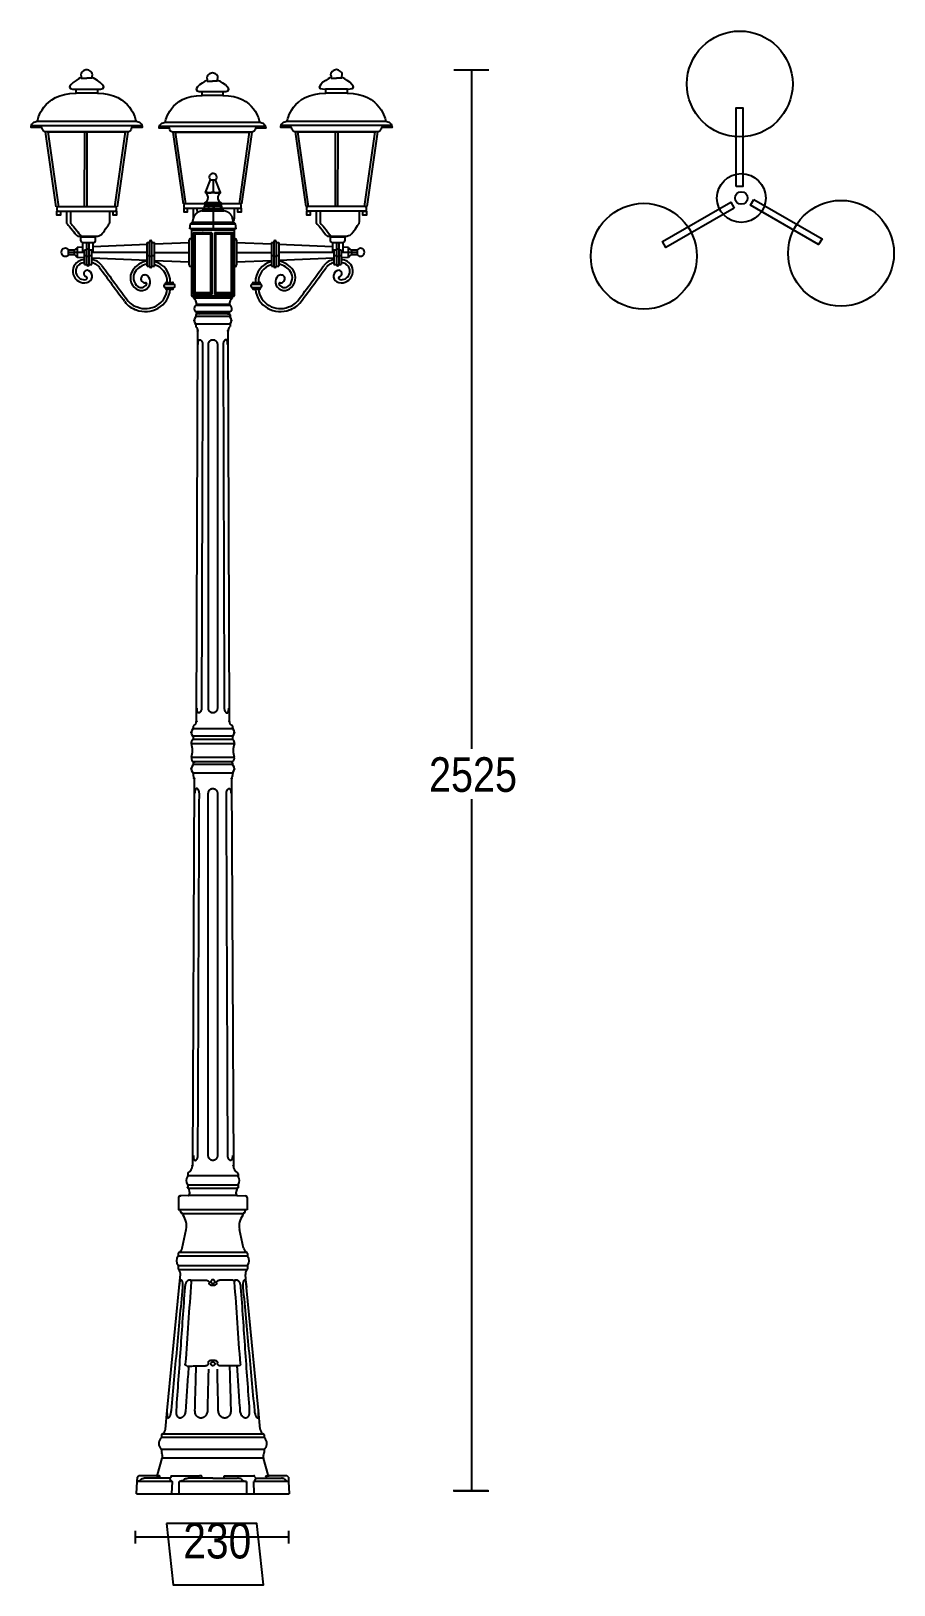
# Model space of a CAD drawing. Extents: x 0 to 191, y 0 to 344.
import ezdxf

# ---------------------------------------------------------------- set-up
doc = ezdxf.new("R2010")
doc.units = 0
doc.layers.add('LIVELLO_1', color=160, linetype='Continuous')
doc.styles.add('STD', font='txt')

# ---------------------------------------------------------------- blocks, each defined once
blk = doc.blocks.new('AI9-BLK4')
at = {"layer": 'LIVELLO_1', "color": 7}
blk.add_circle((21.860509, -18.446505), 11.734167, dxfattribs=at)
blk = doc.blocks.new('AI9-BLK3')
at = {"layer": 'LIVELLO_1', "color": 7}
blk.add_circle((-21.870844, -19.091686), 11.734081, dxfattribs=at)
blk = doc.blocks.new('AI9-BLK2')
at = {"layer": 'LIVELLO_1', "color": 7}
blk.add_circle((-0.597035, 19.093408), 11.732359, dxfattribs=at)
blk = doc.blocks.new('AI9-BLK1')
at = {"layer": 'LIVELLO_1', "color": 7}
for p, q in [((-1.97, 163.56), (5.81, 163.56)), ((1.92, 163.56), (1.92, 12.99)), ((-84.57, 161.66), (-83.38, 161.66)), ((-82.19, 161.66), (-83.38, 161.66)), ((-56.63, 161.04), (-55.49, 161.04)), ((-54.36, 161.04), (-55.49, 161.04)), ((-29.19, 161.68), (-28, 161.68)), ((-26.81, 161.68), (-28, 161.68)), ((-94.3, 152.17), (-72.47, 152.17)), ((-65.93, 151.96), (-45.05, 151.96)), ((-38.92, 152.19), (-17.09, 152.19)), ((-95.72, 151.22), (-71.05, 151.22)), ((-90.12, 133.19), (-92.49, 149.8)), ((-83.84, 133.15), (-83.82, 149.67)), ((-83.28, 133.2), (-83.26, 149.72)), ((-74.27, 149.8), (-76.64, 133.19)), ((-67.3, 151.05), (-43.69, 151.05)), ((-61.94, 133.8), (-64.21, 149.69)), ((-46.78, 149.69), (-49.05, 133.8)), ((-40.34, 151.24), (-15.67, 151.24)), ((-34.74, 133.21), (-37.11, 149.82)), ((-28.24, 133.15), (-28.22, 149.67)), ((-27.68, 133.2), (-27.65, 149.72)), ((-18.89, 149.82), (-21.26, 133.21)), ((-57.02, 136.34), (-55.92, 139.19)), ((-55.36, 139.19), (-55.36, 136.43)), ((-53.71, 136.34), (-54.82, 139.19)), ((-56.97, 136.32), (-56.94, 136.37)), ((-59.8, 132.75), (-59.8, 130.49)), ((-58.95, 132.75), (-58.9, 131.91)), ((-57.77, 132.31), (-58.06, 132.21)), ((-57.77, 132.31), (-52.96, 132.31)), ((-57.7, 132.46), (-57.71, 132.37)), ((-53.02, 132.37), (-57.71, 132.37)), ((-57.7, 132.46), (-53.03, 132.46)), ((-53.05, 132.5), (-57.69, 132.5)), ((-57.19, 133.4), (-53.54, 133.4)), ((-53.55, 133.99), (-57.18, 133.99)), ((-57.18, 133.99), (-57.18, 133.45)), ((-53.58, 134.05), (-57.15, 134.05)), ((-55.36, 133.45), (-57.13, 133.45)), ((-56.3, 132.66), (-56.3, 133.37)), ((-55.36, 133.45), (-55.36, 128.26)), ((-53.6, 133.45), (-55.36, 133.45)), ((-53.55, 133.99), (-53.55, 133.45)), ((-53.03, 132.46), (-53.02, 132.37)), ((-52.68, 132.21), (-52.96, 132.31)), ((-60.49, 128.26), (-60.38, 129.37)), ((-55.36, 128.26), (-60.49, 128.26)), ((-60.32, 129.43), (-50.42, 129.43)), ((-50.59, 129.56), (-60.14, 129.56)), ((-60.14, 129.49), (-60.14, 129.56)), ((-60.14, 129.49), (-50.59, 129.49)), ((-60.1, 128.1), (-50.63, 128.1)), ((-60.1, 113.47), (-60.1, 128.1)), ((-60.07, 129.62), (-50.66, 129.62)), ((-59.98, 128.22), (-59.59, 128.26)), ((-50.75, 128.22), (-59.98, 128.22)), ((-59.9, 129.67), (-59.7, 130.66)), ((-50.84, 129.67), (-59.9, 129.67)), ((-59.59, 128.26), (-51.15, 128.26)), ((-50.24, 128.26), (-55.36, 128.26)), ((-50.75, 128.22), (-51.15, 128.26)), ((-50.84, 129.67), (-51.04, 130.66)), ((-50.63, 113.47), (-50.63, 128.1)), ((-50.59, 129.49), (-50.59, 129.56)), ((-50.24, 128.26), (-50.35, 129.37)), ((-84.22, 124.19), (-85.5, 124.13)), ((-85.5, 124.13), (-85.5, 121.93)), ((-84.69, 126.54), (-81.44, 126.54)), ((-84.69, 125.62), (-84.69, 126.54)), ((-84.36, 125.28), (-81.77, 125.28)), ((-84.22, 123.1), (-84.22, 125.28)), ((-83.33, 120.35), (-83.33, 125.28)), ((-82.81, 120.35), (-82.81, 125.28)), ((-81.91, 123.1), (-81.91, 125.28)), ((-70, 124.79), (-81.91, 124.29)), ((-81.44, 125.62), (-81.44, 126.54)), ((-70, 120), (-70, 125.24)), ((-70, 125.24), (-69.45, 125.24)), ((-69.45, 119.96), (-69.45, 125.44)), ((-68.93, 119.96), (-68.93, 125.44)), ((-68.93, 125.24), (-68.38, 125.24)), ((-68.38, 120), (-68.38, 125.24)), ((-60.65, 125.19), (-68.38, 124.86)), ((-60.65, 120.28), (-60.65, 125.77)), ((-60.31, 126.11), (-60.17, 126.11)), ((-59.8, 127.44), (-59.8, 113.71)), ((-59.39, 127.08), (-59.8, 127.44)), ((-55.66, 127.44), (-59.8, 127.44)), ((-59.39, 127.08), (-59.39, 114.08)), ((-55.89, 127.08), (-59.39, 127.08)), ((-55.66, 127.44), (-55.89, 127.08)), ((-55.89, 127.08), (-55.89, 114.08)), ((-55.66, 127.44), (-55.66, 113.71)), ((-55.07, 127.44), (-55.07, 113.71)), ((-50.93, 127.44), (-55.07, 127.44)), ((-54.85, 127.08), (-54.85, 114.08)), ((-50.93, 127.44), (-51.34, 127.08)), ((-51.34, 127.08), (-51.34, 114.08)), ((-50.93, 127.44), (-50.93, 113.71)), ((-50.63, 126.11), (-50.49, 126.11)), ((-50.15, 125.77), (-50.15, 120.28)), ((-42.42, 124.86), (-50.15, 125.19)), ((-42.42, 125.24), (-41.87, 125.24)), ((-42.42, 125.24), (-42.42, 120)), ((-41.87, 125.44), (-41.87, 119.96)), ((-41.35, 125.44), (-41.35, 119.96)), ((-41.35, 125.24), (-40.8, 125.24)), ((-40.8, 125.24), (-40.8, 120)), ((-28.89, 124.29), (-40.8, 124.79)), ((-29.36, 126.54), (-29.36, 125.62)), ((-29.36, 126.54), (-26.11, 126.54)), ((-29.03, 125.28), (-26.44, 125.28)), ((-28.89, 125.28), (-28.89, 123.1)), ((-27.99, 125.28), (-27.99, 120.35)), ((-27.48, 125.28), (-27.48, 120.35)), ((-26.58, 125.28), (-26.58, 123.1)), ((-25.3, 124.13), (-26.58, 124.19)), ((-26.11, 126.54), (-26.11, 125.62)), ((-25.3, 121.93), (-25.3, 124.13)), ((-87.4, 123.61), (-86.11, 123.61)), ((-87.4, 122.59), (-87.4, 123.61)), ((-87.4, 123.1), (-83.87, 123.1)), ((-87.4, 122.59), (-86.11, 122.59)), ((-86.11, 122.59), (-86.11, 123.61)), ((-83.87, 121.87), (-85.5, 121.93)), ((-83.87, 120.38), (-83.87, 123.6)), ((-83.87, 123.6), (-83.33, 123.6)), ((-83.87, 122.41), (-83.33, 122.41)), ((-83.33, 123.87), (-82.81, 123.87)), ((-83.33, 122.23), (-82.81, 122.23)), ((-82.81, 123.6), (-82.26, 123.6)), ((-82.81, 122.41), (-82.26, 122.41)), ((-82.26, 120.38), (-82.26, 123.6)), ((-82.26, 123.1), (-70, 123.1)), ((-70, 121.27), (-82.26, 121.79)), ((-70, 122.4), (-69.45, 122.4)), ((-69.45, 122.24), (-68.93, 122.24)), ((-68.93, 122.4), (-68.38, 122.4)), ((-68.38, 123.04), (-60.65, 123.04)), ((-60.65, 120.88), (-68.38, 121.2)), ((-50.15, 123.04), (-42.42, 123.04)), ((-42.42, 121.2), (-50.15, 120.88)), ((-42.42, 122.4), (-41.87, 122.4)), ((-41.87, 122.24), (-41.35, 122.24)), ((-41.35, 122.4), (-40.8, 122.4)), ((-40.8, 123.1), (-28.54, 123.1)), ((-28.54, 121.79), (-40.8, 121.27)), ((-28.54, 123.6), (-27.99, 123.6)), ((-28.54, 123.6), (-28.54, 120.38)), ((-28.54, 122.41), (-27.99, 122.41)), ((-27.99, 123.87), (-27.48, 123.87)), ((-27.99, 122.23), (-27.48, 122.23)), ((-27.48, 123.6), (-26.93, 123.6)), ((-27.48, 122.41), (-26.93, 122.41)), ((-26.93, 123.6), (-26.93, 120.38)), ((-26.93, 123.1), (-23.4, 123.1)), ((-25.3, 121.93), (-26.93, 121.87)), ((-24.69, 123.61), (-24.69, 122.59)), ((-24.69, 123.61), (-23.4, 123.61)), ((-24.69, 122.59), (-23.4, 122.59)), ((-23.4, 123.61), (-23.4, 122.59)), ((-83.87, 120.38), (-83.33, 120.38)), ((-82.81, 120.38), (-82.26, 120.38)), ((-70, 120), (-69.45, 120)), ((-68.93, 120), (-68.38, 120)), ((-60.31, 119.95), (-60.17, 119.95)), ((-50.63, 119.95), (-50.49, 119.95)), ((-42.42, 120), (-41.87, 120)), ((-41.35, 120), (-40.8, 120)), ((-28.54, 120.38), (-27.99, 120.38)), ((-27.48, 120.38), (-26.93, 120.38)), ((-65.91, 116.02), (-65.91, 116.26)), ((-65.91, 116.02), (-64.18, 116.02)), ((-65.91, 115.29), (-64.18, 115.29)), ((-65.91, 115.05), (-65.91, 115.29)), ((-65.74, 116.43), (-64.35, 116.43)), ((-65.74, 114.88), (-64.35, 114.88)), ((-64.18, 116.02), (-64.18, 116.26)), ((-64.18, 115.05), (-64.18, 115.29)), ((-59.39, 114.08), (-59.8, 113.71)), ((-55.66, 113.71), (-59.8, 113.71)), ((-55.89, 114.08), (-59.39, 114.08)), ((-55.66, 113.71), (-55.89, 114.08)), ((-54.85, 114.08), (-55.07, 113.71)), ((-50.93, 113.71), (-55.07, 113.71)), ((-51.34, 114.08), (-54.85, 114.08)), ((-50.93, 113.71), (-51.34, 114.08)), ((-46.62, 116.26), (-46.62, 116.02)), ((-46.62, 116.02), (-44.89, 116.02)), ((-46.62, 115.29), (-46.62, 115.05)), ((-46.62, 115.29), (-44.89, 115.29)), ((-46.45, 116.43), (-45.06, 116.43)), ((-46.45, 114.88), (-45.06, 114.88)), ((-44.89, 116.26), (-44.89, 116.02)), ((-44.89, 115.29), (-44.89, 115.05)), ((-60.1, 113.47), (-50.63, 113.47)), ((-50.75, 113.34), (-59.98, 113.34)), ((-59.98, 113.34), (-59.84, 113.34)), ((-59.71, 113.21), (-51.02, 113.21)), ((-59.71, 113.07), (-59.71, 113.21)), ((-51.02, 113.07), (-59.71, 113.07)), ((-59.67, 112.97), (-51.06, 112.97)), ((-59.07, 111.36), (-51.66, 111.36)), ((-51.73, 111.48), (-59, 111.48)), ((-51.02, 113.07), (-51.02, 113.21)), ((-50.75, 113.34), (-50.89, 113.34)), ((-59.2, 109.22), (-59.2, 108.84)), ((-51.6, 108.84), (-59.2, 108.84)), ((-51.6, 107.13), (-59.2, 107.13)), ((-59.2, 107.13), (-59.2, 106.65)), ((-51.66, 109.86), (-59.07, 109.86)), ((-59, 109.74), (-51.73, 109.74)), ((-59, 109.62), (-59, 109.74)), ((-51.73, 109.62), (-59, 109.62)), ((-58.65, 109.44), (-59, 109.41)), ((-58.88, 109.49), (-51.85, 109.49)), ((-58.88, 109.49), (-58.35, 109.44)), ((-52.15, 109.44), (-58.65, 109.44)), ((-52.38, 109.44), (-58.35, 109.44)), ((-51.85, 109.49), (-52.38, 109.44)), ((-52.15, 109.44), (-51.8, 109.41)), ((-51.73, 109.62), (-51.73, 109.74)), ((-51.6, 109.22), (-51.6, 108.84)), ((-51.6, 107.13), (-51.6, 106.65)), ((-59.03, 19.13), (-58.74, 105.7)), ((-52.06, 105.7), (-51.77, 19.13)), ((-50.99, 17.45), (-59.81, 17.45)), ((-59.75, 18.02), (-59.75, 17.59)), ((-51.05, 18.02), (-51.05, 17.59)), ((-60.15, 14.16), (-50.64, 14.16)), ((-50.96, 15.05), (-59.84, 15.05)), ((-50.99, 15.81), (-59.81, 15.81)), ((-59.75, 15.66), (-59.75, 15.22)), ((-51.05, 15.66), (-51.05, 15.22)), ((-60.13, 11.13), (-50.67, 11.13)), ((-59.75, 9.9), (-59.75, 9.54)), ((-51.05, 9.54), (-59.75, 9.54)), ((-51.05, 7.61), (-59.75, 7.61)), ((-59.75, 7.61), (-59.75, 7.11)), ((-59.55, 10.1), (-59.3, 10.12)), ((-51.35, 10.12), (-59.44, 10.12)), ((-51.5, 10.12), (-59.3, 10.12)), ((-51.25, 10.1), (-51.5, 10.12)), ((-51.05, 9.9), (-51.05, 9.54)), ((-51.05, 7.61), (-51.05, 7.11)), ((-59.55, 6.44), (-59.95, -79.43)), ((-51.25, 6.44), (-50.86, -79.43)), ((1.92, 1.82), (1.92, -151.51)), ((-60.98, -81.18), (-60.98, -81.64)), ((-49.82, -81.64), (-60.98, -81.64)), ((-49.82, -81.18), (-49.82, -81.64)), ((-60.8, -86.01), (-62.63, -86.08)), ((-49.82, -83.72), (-60.98, -83.72)), ((-60.98, -83.72), (-60.98, -84.22)), ((-60.93, -84.36), (-49.88, -84.36)), ((-59.96, -86.01), (-60.8, -86.01)), ((-50, -86.01), (-48.16, -86.08)), ((-49.82, -83.72), (-49.82, -84.22)), ((-63.03, -86.47), (-63.03, -89.2)), ((-63.03, -89.2), (-62.97, -89.2)), ((-48.23, -89.2), (-62.56, -89.2)), ((-62.56, -89.58), (-62.56, -89.2)), ((-48.23, -89.58), (-48.23, -89.2)), ((-47.77, -89.2), (-47.9, -89.2)), ((-47.77, -86.47), (-47.77, -89.2)), ((-48.65, -90.07), (-62.14, -90.07)), ((-62.21, -97.71), (-61.33, -93.54)), ((-48.59, -97.71), (-49.47, -93.54)), ((-63.06, -98.84), (-63.06, -99.48)), ((-47.74, -99.48), (-63.06, -99.48)), ((-47.89, -98.61), (-62.91, -98.61)), ((-47.74, -98.84), (-47.74, -99.48)), ((-63.06, -101.49), (-47.74, -101.49)), ((-63.06, -101.49), (-63.06, -102.32)), ((-47.82, -102.5), (-62.98, -102.5)), ((-47.74, -101.49), (-47.74, -102.32)), ((-55.82, -105.87), (-55.21, -105.87)), ((-55.21, -105.87), (-54.99, -105.87)), ((-53.07, -104.79), (-53.95, -104.79)), ((-52.8, -104.79), (-53.07, -104.79)), ((-51.86, -104.79), (-52.8, -104.79)), ((-50.97, -104.79), (-51.86, -104.79)), ((-54.91, -122.56), (-55.89, -122.56)), ((-51.7, -123.79), (-53.75, -123.79)), ((-50.01, -123.79), (-51.7, -123.79)), ((-49.66, -123.79), (-50.01, -123.79)), ((-65.89, -137.8), (-65.5, -133.67)), ((-44.91, -137.8), (-45.3, -133.67)), ((-66.76, -139.08), (-66.76, -139.69)), ((-44.04, -139.69), (-66.76, -139.69)), ((-66.61, -138.85), (-44.19, -138.85)), ((-44.04, -139.08), (-44.04, -139.69)), ((-67.66, -147.93), (-66.61, -144.26)), ((-66.76, -142.28), (-66.76, -142.99)), ((-44.04, -142.28), (-66.76, -142.28)), ((-44.19, -144.26), (-66.61, -144.26)), ((-43.14, -147.93), (-44.19, -144.26)), ((-44.04, -142.28), (-44.04, -142.99)), ((-72.33, -152.14), (-72.19, -149.44)), ((-72.19, -149.44), (-72.14, -148.44)), ((-64.46, -149.44), (-72.19, -149.44)), ((-67.91, -148.12), (-71.83, -148.19)), ((-67.91, -148.12), (-67.4, -148.12)), ((-64.46, -149.44), (-64.58, -152.14)), ((-64.46, -148.12), (-58.33, -148.12)), ((-62.89, -152.14), (-62.89, -149.44)), ((-55.4, -149.44), (-62.89, -149.44)), ((-57.89, -148.37), (-57.89, -148.67)), ((-47.91, -149.44), (-55.4, -149.44)), ((-52.91, -148.67), (-52.91, -148.37)), ((-52.47, -148.12), (-46.34, -148.12)), ((-47.91, -149.44), (-47.91, -152.14)), ((-38.61, -149.44), (-46.34, -149.44)), ((-46.22, -152.14), (-46.34, -149.44)), ((-43.4, -148.12), (-42.89, -148.12)), ((-38.97, -148.19), (-42.89, -148.12)), ((-38.66, -148.44), (-38.61, -149.44)), ((-38.61, -149.44), (-38.47, -152.14)), ((-2.14, -151.41), (5.64, -151.41)), ((-1.97, -151.49), (5.81, -151.49)), ((-72.33, -152.14), (-55.4, -152.14)), ((-55.4, -152.14), (-38.47, -152.14)), ((-72.63, -160.37), (-72.63, -163.16)), ((-38.6, -161.77), (-72.63, -161.77)), ((-38.6, -160.37), (-38.6, -163.16))]:
    blk.add_line(p, q, dxfattribs=at)
for points in [[(-85.75, 159.29), (-81.01, 159.29), (-81.01, 158.34), (-85.75, 158.34)], [(-57.76, 158.77), (-53.22, 158.77), (-53.22, 157.86), (-57.76, 157.86)], [(-30.38, 159.31), (-25.63, 159.31), (-25.63, 158.36), (-30.38, 158.36)], [(60.64, 137.64), (60.64, 155.09), (62.16, 155.09), (62.16, 137.64)], [(64.57, 134.83), (79.68, 126.11), (78.92, 124.8), (63.81, 133.52)], [(-89.97, 132.22), (-89.21, 132.22), (-89.21, 131.3), (-89.97, 131.3)], [(-77.5, 132.22), (-76.74, 132.22), (-76.74, 131.3), (-77.5, 131.3)], [(-61.79, 132.88), (-61.07, 132.88), (-61.07, 132), (-61.79, 132)], [(-55.22, 132.66), (-53.49, 132.64), (-53.7, 133.37), (-55.22, 133.37)], [(-49.86, 132.88), (-49.14, 132.88), (-49.14, 132), (-49.86, 132)], [(-34.58, 132.24), (-33.83, 132.24), (-33.83, 131.32), (-34.58, 131.32)], [(-22.12, 132.24), (-21.36, 132.24), (-21.36, 131.32), (-22.12, 131.32)], [(60.19, 132.88), (45.07, 124.15), (44.31, 125.47), (59.43, 134.19)], [(-65.68, -158.75), (-64.18, -172.34), (-44.15, -172.34), (-45.66, -158.75)]]:
    blk.add_lwpolyline(points, close=True, dxfattribs=at)
for points in [[(-89.55, 133.19), (-91.92, 149.8), (-74.84, 149.8), (-77.21, 133.19)], [(-61.4, 133.8), (-63.67, 149.69), (-47.32, 149.69), (-49.59, 133.8)], [(-34.17, 133.21), (-36.54, 149.82), (-19.46, 149.82), (-21.83, 133.21)], [(-55.92, 139.19), (-55.89, 139.18), (-55.85, 139.16), (-55.82, 139.15), (-55.78, 139.14), (-55.74, 139.14), (-55.71, 139.13), (-55.67, 139.13), (-55.63, 139.13), (-55.59, 139.13), (-55.56, 139.14), (-55.52, 139.14), (-55.48, 139.15), (-55.44, 139.16), (-55.4, 139.18), (-55.36, 139.19), (-55.33, 139.18), (-55.3, 139.17), (-55.27, 139.16), (-55.24, 139.15), (-55.21, 139.14), (-55.17, 139.14), (-55.14, 139.13), (-55.11, 139.13), (-55.08, 139.13), (-55.05, 139.13), (-55.02, 139.13), (-54.99, 139.14), (-54.96, 139.14), (-54.92, 139.15), (-54.89, 139.16), (-54.87, 139.17), (-54.84, 139.18), (-54.82, 139.19)], [(-56.97, 136.46), (-56.98, 136.46), (-56.98, 136.45), (-56.98, 136.44), (-56.98, 136.44), (-56.98, 136.43), (-56.98, 136.43), (-56.98, 136.42), (-56.97, 136.41), (-56.97, 136.4), (-56.97, 136.4), (-56.96, 136.39), (-56.96, 136.39), (-56.95, 136.38), (-56.95, 136.38), (-56.94, 136.37)], [(-56.97, 136.46), (-56.86, 136.43), (-56.75, 136.41), (-56.65, 136.39), (-56.54, 136.37), (-56.44, 136.35), (-56.34, 136.35), (-56.24, 136.34), (-56.15, 136.34), (-56.05, 136.35), (-55.94, 136.35), (-55.83, 136.37), (-55.72, 136.39), (-55.61, 136.41), (-55.49, 136.43), (-55.36, 136.46)], [(-56.94, 136.37), (-56.87, 136.36), (-56.8, 136.34), (-56.73, 136.33), (-56.66, 136.31), (-56.59, 136.3), (-56.52, 136.29), (-56.44, 136.28), (-56.37, 136.27), (-56.29, 136.27), (-56.22, 136.27), (-56.15, 136.27), (-56.07, 136.27), (-55.99, 136.27), (-55.92, 136.28), (-55.84, 136.29), (-55.76, 136.3), (-55.68, 136.31), (-55.6, 136.33), (-55.52, 136.34), (-55.44, 136.36), (-55.36, 136.37)], [(-55.36, 136.46), (-55.24, 136.43), (-55.12, 136.41), (-55.01, 136.39), (-54.89, 136.37), (-54.79, 136.35), (-54.69, 136.35), (-54.59, 136.34), (-54.49, 136.34), (-54.39, 136.35), (-54.29, 136.35), (-54.19, 136.37), (-54.09, 136.39), (-53.98, 136.41), (-53.87, 136.43), (-53.76, 136.46)], [(-55.36, 136.37), (-55.29, 136.36), (-55.21, 136.34), (-55.13, 136.33), (-55.05, 136.31), (-54.97, 136.3), (-54.89, 136.29), (-54.82, 136.28), (-54.74, 136.27), (-54.66, 136.27), (-54.59, 136.27), (-54.51, 136.27), (-54.43, 136.27), (-54.36, 136.27), (-54.29, 136.28), (-54.21, 136.29), (-54.14, 136.3), (-54.07, 136.31), (-54, 136.33), (-53.93, 136.34), (-53.86, 136.36), (-53.79, 136.37)], [(-53.76, 136.46), (-53.75, 136.46), (-53.75, 136.45), (-53.75, 136.44), (-53.75, 136.44), (-53.75, 136.43), (-53.75, 136.43), (-53.75, 136.42), (-53.76, 136.41), (-53.76, 136.4), (-53.76, 136.4), (-53.77, 136.39), (-53.77, 136.39), (-53.78, 136.38), (-53.78, 136.38), (-53.79, 136.37)], [(-53.78, 136.36), (-53.76, 136.32), (-53.75, 136.31), (-53.74, 136.29)], [(-57.56, 128.02), (-57.56, 127.99), (-57.55, 127.96)], [(-51.34, 127.08), (-54.85, 127.08), (-55.07, 127.44)], [(-50, -86.01), (-50.84, -86.01), (-59.96, -86.01)], [(-47.9, -89.2), (-55.4, -89.2), (-62.97, -89.2)], [(-65.5, -133.67), (-62.87, -106.39), (-62.6, -103.55)], [(-59.81, -104.78), (-59.76, -104.78), (-59.7, -104.78)], [(-57.73, -104.79), (-57.29, -104.79), (-56.85, -104.79)], [(-45.3, -133.67), (-47.93, -106.39), (-48.2, -103.55)], [(-60.97, -123.81), (-60.88, -123.81), (-60.8, -123.81)], [(-59.3, -123.8), (-59.26, -123.8), (-59.21, -123.8), (-59.16, -123.8), (-59.1, -123.8)], [(-64.92, -148.69), (-64.95, -148.69), (-64.98, -148.69)], [(-45.88, -148.69), (-45.85, -148.69), (-45.82, -148.69)]]:
    blk.add_lwpolyline(points, dxfattribs=at)
for centre, radius in [((61.79, 135.12), 5.42), ((61.79, 135.12), 1.39), ((-59, 109.41), 0.0599), ((-58.75, 105.66), 0.0604), ((-52.06, 105.66), 0.06), ((-59.03, 19.13), 0.0582), ((-60.18, 16.63), 0.0604), ((-50.62, 16.63), 0.0604), ((-59.55, 10.1), 0.0591)]:
    blk.add_circle(centre, radius, dxfattribs=at)
for centre, major_axis, ratio in [((-55.37, 140.59), (0.0604, 0), 0.970505), ((-59.52, 107.98), (0.0604, 0), 0.970505), ((-59.19, 107.13), (-0.0016, -0.062), 0.973272), ((-51.78, 109.44), (0.0599, 0), 0.948489), ((-51.61, 107.13), (0.0018, -0.062), 0.973197), ((-51.28, 107.98), (0.0604, 0), 0.970421), ((-59.75, 17.59), (0.0022, -0.0637), 0.939961), ((-51.77, 19.13), (0.0599, 0), 0.97762), ((-51.05, 17.59), (0.0014, -0.0637), 0.940321), ((-60.18, 8.57), (0.0604, 0), 0.973273), ((-59.75, 7.61), (0.0022, -0.0622), 0.963364), ((-59.44, 10.12), (0.0014, -0.0622), 0.963752), ((-51.05, 7.61), (0.0014, -0.0622), 0.963752), ((-50.62, 8.57), (0.0604, 0), 0.973273), ((-59.55, 6.45), (0.0022, -0.0622), 0.949523), ((-51.25, 6.44), (0.0599, 0), 0.980091), ((-59.94, -79.43), (0.0599, 0), 0.948554), ((-50.86, -79.38), (0.0012, -0.062), 0.966484), ((-62.64, -86.08), (0.0012, -0.0624), 0.961146), ((-60.98, -84.22), (0.0599, 0), 0.977725), ((-49.82, -84.22), (0.0599, 0), 0.977028)]:
    blk.add_ellipse(centre, major_axis=major_axis, ratio=ratio, dxfattribs=at)
for points, knots in [([(-81.01, 159.29), (-81.01, 159.29), (-79.59, 159.09), (-79.59, 159.76), (-79.59, 159.76), (-80.06, 160.71), (-81.01, 161.18), (-81.8, 161.75), (-82.35, 161.83), (-82.19, 162.13), (-81.77, 162.98), (-82.91, 163.56), (-83.38, 163.56), (-83.86, 163.56), (-84.99, 162.98), (-84.57, 162.13), (-84.41, 161.83), (-84.97, 161.75), (-85.75, 161.18), (-86.7, 160.71), (-87.18, 159.76), (-87.18, 159.76), (-87.18, 159.09), (-85.75, 159.29), (-85.75, 159.29)], [0, 0, 0, 0, 1, 1, 1, 2, 2, 2, 3, 3, 3, 4, 4, 4, 5, 5, 5, 6, 6, 6, 7, 7, 7, 8, 8, 8, 8]), ([(-53.22, 158.77), (-53.22, 158.77), (-51.86, 158.58), (-51.86, 159.23), (-51.86, 159.23), (-52.32, 160.13), (-53.22, 160.59), (-53.98, 161.13), (-54.51, 161.2), (-54.36, 161.5), (-53.95, 162.31), (-55.04, 162.86), (-55.49, 162.86), (-55.95, 162.86), (-57.03, 162.31), (-56.63, 161.5), (-56.48, 161.2), (-57.01, 161.13), (-57.76, 160.59), (-58.67, 160.13), (-59.13, 159.23), (-59.13, 159.23), (-59.13, 158.58), (-57.76, 158.77), (-57.76, 158.77)], [0, 0, 0, 0, 1, 1, 1, 2, 2, 2, 3, 3, 3, 4, 4, 4, 5, 5, 5, 6, 6, 6, 7, 7, 7, 8, 8, 8, 8]), ([(-25.63, 159.31), (-25.63, 159.31), (-24.21, 159.11), (-24.21, 159.78), (-24.21, 159.78), (-24.68, 160.73), (-25.63, 161.2), (-26.42, 161.77), (-26.97, 161.84), (-26.81, 162.15), (-26.39, 163), (-27.53, 163.58), (-28, 163.58), (-28.48, 163.58), (-29.61, 163), (-29.19, 162.15), (-29.03, 161.84), (-29.59, 161.77), (-30.38, 161.2), (-31.32, 160.73), (-31.8, 159.78), (-31.8, 159.78), (-31.8, 159.11), (-30.38, 159.31), (-30.38, 159.31)], [0, 0, 0, 0, 1, 1, 1, 2, 2, 2, 3, 3, 3, 4, 4, 4, 5, 5, 5, 6, 6, 6, 7, 7, 7, 8, 8, 8, 8]), ([(-81.01, 158.34), (-73.42, 158.34), (-72.47, 152.17), (-72.47, 152.17), (-71.05, 152.17), (-71.05, 150.75), (-71.05, 150.75), (-71.05, 150.75), (-73.42, 150.75), (-73.42, 150.75), (-73.42, 150.22), (-73.84, 149.8), (-74.37, 149.8), (-74.37, 149.8), (-92.4, 149.8), (-92.4, 149.8), (-92.92, 149.8), (-93.35, 150.22), (-93.35, 150.75), (-93.35, 150.75), (-95.72, 150.75), (-95.72, 150.75), (-95.72, 150.75), (-95.72, 152.17), (-94.3, 152.17), (-94.3, 152.17), (-93.35, 158.34), (-85.75, 158.34)], [0, 0, 0, 0, 1, 1, 1, 2, 2, 2, 3, 3, 3, 4, 4, 4, 5, 5, 5, 6, 6, 6, 7, 7, 7, 8, 8, 8, 9, 9, 9, 9]), ([(-53.22, 157.86), (-45.96, 157.86), (-45.05, 151.96), (-45.05, 151.96), (-43.69, 151.96), (-43.69, 150.6), (-43.69, 150.6), (-43.69, 150.6), (-45.96, 150.6), (-45.96, 150.6), (-45.96, 150.1), (-46.37, 149.69), (-46.87, 149.69), (-46.87, 149.69), (-64.12, 149.69), (-64.12, 149.69), (-64.62, 149.69), (-65.03, 150.1), (-65.03, 150.6), (-65.03, 150.6), (-67.3, 150.6), (-67.3, 150.6), (-67.3, 150.6), (-67.3, 151.96), (-65.93, 151.96), (-65.93, 151.96), (-65.03, 157.86), (-57.76, 157.86)], [0, 0, 0, 0, 1, 1, 1, 2, 2, 2, 3, 3, 3, 4, 4, 4, 5, 5, 5, 6, 6, 6, 7, 7, 7, 8, 8, 8, 9, 9, 9, 9]), ([(-25.63, 158.36), (-18.04, 158.36), (-17.09, 152.19), (-17.09, 152.19), (-15.67, 152.19), (-15.67, 150.77), (-15.67, 150.77), (-15.67, 150.77), (-18.04, 150.77), (-18.04, 150.77), (-18.04, 150.24), (-18.46, 149.82), (-18.99, 149.82), (-18.99, 149.82), (-37.02, 149.82), (-37.02, 149.82), (-37.54, 149.82), (-37.96, 150.24), (-37.96, 150.77), (-37.96, 150.77), (-40.34, 150.77), (-40.34, 150.77), (-40.34, 150.77), (-40.34, 152.19), (-38.92, 152.19), (-38.92, 152.19), (-37.96, 158.36), (-30.38, 158.36)], [0, 0, 0, 0, 1, 1, 1, 2, 2, 2, 3, 3, 3, 4, 4, 4, 5, 5, 5, 6, 6, 6, 7, 7, 7, 8, 8, 8, 9, 9, 9, 9]), ([(-54.79, 139.13), (-54.45, 139.45), (-54.43, 139.98), (-54.75, 140.32), (-55.07, 140.66), (-55.6, 140.68), (-55.94, 140.36), (-56.28, 140.05), (-56.3, 139.51), (-55.98, 139.17), (-55.97, 139.16), (-55.95, 139.14), (-55.94, 139.13)], [0, 0, 0, 0, 1, 1, 1, 2, 2, 2, 3, 3, 3, 4, 4, 4, 4]), ([(-57.15, 134.05), (-56.51, 134.37), (-56.26, 135.16), (-56.58, 135.79), (-56.68, 135.98), (-56.82, 136.14), (-57, 136.26)], [0, 0, 0, 0, 1, 1, 1, 2, 2, 2, 2]), ([(-53.73, 136.26), (-54.32, 135.85), (-54.47, 135.05), (-54.06, 134.46), (-53.93, 134.28), (-53.77, 134.14), (-53.58, 134.05)], [0, 0, 0, 0, 1, 1, 1, 2, 2, 2, 2]), ([(-89.79, 133.19), (-89.79, 133.19), (-76.98, 133.19), (-76.98, 133.19), (-76.85, 133.19), (-76.74, 133.09), (-76.74, 132.95), (-76.74, 132.95), (-76.74, 132.48), (-76.74, 132.48), (-76.74, 132.35), (-76.85, 132.24), (-76.98, 132.24), (-76.98, 132.24), (-89.79, 132.24), (-89.79, 132.24), (-89.92, 132.24), (-90.03, 132.35), (-90.03, 132.48), (-90.03, 132.48), (-90.03, 132.95), (-90.03, 132.95), (-90.03, 133.09), (-89.92, 133.19), (-89.79, 133.19)], [0, 0, 0, 0, 1, 1, 1, 2, 2, 2, 3, 3, 3, 4, 4, 4, 5, 5, 5, 6, 6, 6, 7, 7, 7, 8, 8, 8, 8]), ([(-87.89, 132.09), (-87.89, 132.09), (-87.89, 129.73), (-87.89, 129.73), (-87.89, 129.73), (-87.89, 129.48), (-87.63, 129.29), (-87.38, 129.1), (-85.72, 126.93), (-85.72, 126.93), (-85.72, 126.93), (-85.52, 126.67), (-85.34, 126.67), (-85.34, 126.67), (-81.06, 126.67), (-81.06, 126.67), (-81.06, 126.67), (-80.36, 126.8), (-80.1, 127.05), (-79.85, 127.31), (-78.45, 129.29), (-78.45, 129.29), (-78.45, 129.29), (-78.26, 129.54), (-78.26, 129.86), (-78.26, 129.86), (-78.26, 132.16), (-78.26, 132.16)], [0, 0, 0, 0, 1, 1, 1, 2, 2, 2, 3, 3, 3, 4, 4, 4, 5, 5, 5, 6, 6, 6, 7, 7, 7, 8, 8, 8, 9, 9, 9, 9]), ([(-87, 132.09), (-87, 132.09), (-87, 129.73), (-87, 129.73), (-87, 129.73), (-87, 129.48), (-86.73, 129.29), (-86.48, 129.1), (-84.83, 126.93), (-84.83, 126.93), (-84.83, 126.93), (-84.7, 126.67), (-84.44, 126.67), (-84.44, 126.67), (-81.06, 126.67), (-81.06, 126.67), (-81.06, 126.67), (-80.36, 126.8), (-80.1, 127.05), (-79.85, 127.31), (-78.45, 129.29), (-78.45, 129.29), (-78.45, 129.29), (-78.26, 129.54), (-78.26, 129.86), (-78.26, 129.86), (-78.26, 132.16), (-78.26, 132.16)], [0, 0, 0, 0, 1, 1, 1, 2, 2, 2, 3, 3, 3, 4, 4, 4, 5, 5, 5, 6, 6, 6, 7, 7, 7, 8, 8, 8, 9, 9, 9, 9]), ([(-61.62, 133.8), (-61.62, 133.8), (-49.37, 133.8), (-49.37, 133.8), (-49.24, 133.8), (-49.14, 133.7), (-49.14, 133.58), (-49.14, 133.58), (-49.14, 133.12), (-49.14, 133.12), (-49.14, 133), (-49.24, 132.89), (-49.37, 132.89), (-49.37, 132.89), (-61.62, 132.89), (-61.62, 132.89), (-61.75, 132.89), (-61.85, 133), (-61.85, 133.12), (-61.85, 133.12), (-61.85, 133.58), (-61.85, 133.58), (-61.85, 133.7), (-61.75, 133.8), (-61.62, 133.8)], [0, 0, 0, 0, 1, 1, 1, 2, 2, 2, 3, 3, 3, 4, 4, 4, 5, 5, 5, 6, 6, 6, 7, 7, 7, 8, 8, 8, 8]), ([(-58.06, 132.21), (-58.1, 132.19), (-58.15, 132.18), (-58.2, 132.17), (-58.25, 132.15), (-58.31, 132.13), (-58.35, 132.12), (-58.41, 132.1), (-58.46, 132.08), (-58.51, 132.06), (-58.56, 132.03), (-58.61, 132.01), (-58.66, 131.98), (-58.71, 131.96), (-58.75, 131.93), (-58.8, 131.9), (-58.85, 131.87), (-58.89, 131.84), (-58.93, 131.81), (-58.97, 131.78), (-59.01, 131.75), (-59.05, 131.72), (-59.09, 131.69), (-59.13, 131.65), (-59.16, 131.62), (-59.2, 131.58), (-59.23, 131.55), (-59.26, 131.52), (-59.29, 131.48), (-59.32, 131.44), (-59.35, 131.41), (-59.38, 131.36), (-59.42, 131.31), (-59.45, 131.26), (-59.48, 131.21), (-59.51, 131.16), (-59.54, 131.1), (-59.58, 131.04), (-59.6, 130.97), (-59.63, 130.9), (-59.66, 130.82), (-59.67, 130.74), (-59.7, 130.66)], [0, 0, 0, 0, 1, 1, 1, 2, 2, 2, 3, 3, 3, 4, 4, 4, 5, 5, 5, 6, 6, 6, 7, 7, 7, 8, 8, 8, 9, 9, 9, 10, 10, 10, 11, 11, 11, 12, 12, 12, 13, 13, 13, 14, 14, 14, 14]), ([(-51.04, 130.66), (-51.06, 130.74), (-51.08, 130.82), (-51.1, 130.9), (-51.13, 130.97), (-51.16, 131.04), (-51.19, 131.1), (-51.22, 131.16), (-51.25, 131.21), (-51.28, 131.26), (-51.31, 131.31), (-51.35, 131.36), (-51.38, 131.41), (-51.41, 131.44), (-51.44, 131.48), (-51.47, 131.52), (-51.5, 131.55), (-51.53, 131.58), (-51.57, 131.62), (-51.6, 131.65), (-51.64, 131.69), (-51.68, 131.72), (-51.72, 131.75), (-51.76, 131.78), (-51.8, 131.81), (-51.84, 131.84), (-51.89, 131.87), (-51.93, 131.9), (-51.97, 131.93), (-52.02, 131.96), (-52.07, 131.98), (-52.12, 132.01), (-52.17, 132.03), (-52.22, 132.06), (-52.27, 132.08), (-52.32, 132.1), (-52.37, 132.12), (-52.43, 132.13), (-52.48, 132.15), (-52.53, 132.17), (-52.58, 132.18), (-52.63, 132.19), (-52.68, 132.21)], [0, 0, 0, 0, 1, 1, 1, 2, 2, 2, 3, 3, 3, 4, 4, 4, 5, 5, 5, 6, 6, 6, 7, 7, 7, 8, 8, 8, 9, 9, 9, 10, 10, 10, 11, 11, 11, 12, 12, 12, 13, 13, 13, 14, 14, 14, 14]), ([(-50.77, 130.07), (-50.77, 130.07), (-50.59, 130.31), (-50.59, 130.62), (-50.59, 130.62), (-50.59, 132.81), (-50.59, 132.81)], [0, 0, 0, 0, 1, 1, 1, 2, 2, 2, 2]), ([(-50.77, 130.07), (-50.77, 130.07), (-50.59, 130.31), (-50.59, 130.62), (-50.59, 130.62), (-50.59, 132.81), (-50.59, 132.81)], [0, 0, 0, 0, 1, 1, 1, 2, 2, 2, 2]), ([(-34.41, 133.21), (-34.41, 133.21), (-21.6, 133.21), (-21.6, 133.21), (-21.47, 133.21), (-21.36, 133.1), (-21.36, 132.98), (-21.36, 132.98), (-21.36, 132.5), (-21.36, 132.5), (-21.36, 132.37), (-21.47, 132.26), (-21.6, 132.26), (-21.6, 132.26), (-34.41, 132.26), (-34.41, 132.26), (-34.54, 132.26), (-34.65, 132.37), (-34.65, 132.5), (-34.65, 132.5), (-34.65, 132.98), (-34.65, 132.98), (-34.65, 133.1), (-34.54, 133.21), (-34.41, 133.21)], [0, 0, 0, 0, 1, 1, 1, 2, 2, 2, 3, 3, 3, 4, 4, 4, 5, 5, 5, 6, 6, 6, 7, 7, 7, 8, 8, 8, 8]), ([(-32.5, 132.11), (-32.5, 132.11), (-32.5, 129.75), (-32.5, 129.75), (-32.5, 129.75), (-32.5, 129.5), (-32.25, 129.31), (-31.99, 129.12), (-30.34, 126.95), (-30.34, 126.95), (-30.34, 126.95), (-30.15, 126.69), (-29.95, 126.69), (-29.95, 126.69), (-25.68, 126.69), (-25.68, 126.69), (-25.68, 126.69), (-24.98, 126.82), (-24.72, 127.08), (-24.47, 127.33), (-23.07, 129.31), (-23.07, 129.31), (-23.07, 129.31), (-22.88, 129.56), (-22.88, 129.88), (-22.88, 129.88), (-22.88, 132.18), (-22.88, 132.18)], [0, 0, 0, 0, 1, 1, 1, 2, 2, 2, 3, 3, 3, 4, 4, 4, 5, 5, 5, 6, 6, 6, 7, 7, 7, 8, 8, 8, 9, 9, 9, 9]), ([(-31.61, 132.11), (-31.61, 132.11), (-31.61, 129.75), (-31.61, 129.75), (-31.61, 129.75), (-31.61, 129.5), (-31.36, 129.31), (-31.1, 129.12), (-29.45, 126.95), (-29.45, 126.95), (-29.45, 126.95), (-29.32, 126.69), (-29.06, 126.69), (-29.06, 126.69), (-25.68, 126.69), (-25.68, 126.69), (-25.68, 126.69), (-24.98, 126.82), (-24.72, 127.08), (-24.47, 127.33), (-23.07, 129.31), (-23.07, 129.31), (-23.07, 129.31), (-22.88, 129.56), (-22.88, 129.88), (-22.88, 129.88), (-22.88, 132.18), (-22.88, 132.18)], [0, 0, 0, 0, 1, 1, 1, 2, 2, 2, 3, 3, 3, 4, 4, 4, 5, 5, 5, 6, 6, 6, 7, 7, 7, 8, 8, 8, 9, 9, 9, 9]), ([(-87.4, 123.61), (-87.62, 123.93), (-88.02, 124.06), (-88.4, 123.95), (-88.76, 123.83), (-89.01, 123.49), (-89.01, 123.1), (-89.01, 122.71), (-88.76, 122.37), (-88.4, 122.25), (-88.02, 122.13), (-87.62, 122.27), (-87.4, 122.59)], [0, 0, 0, 0, 1, 1, 1, 2, 2, 2, 3, 3, 3, 4, 4, 4, 4]), ([(-68.93, 125.44), (-68.93, 125.58), (-69.05, 125.7), (-69.19, 125.7), (-69.33, 125.7), (-69.45, 125.58), (-69.45, 125.44)], [0, 0, 0, 0, 1, 1, 1, 2, 2, 2, 2]), ([(-60.31, 126.11), (-60.4, 126.11), (-60.48, 126.08), (-60.55, 126.01), (-60.61, 125.95), (-60.65, 125.86), (-60.65, 125.77)], [0, 0, 0, 0, 1, 1, 1, 2, 2, 2, 2]), ([(-41.35, 125.44), (-41.35, 125.58), (-41.47, 125.7), (-41.61, 125.7), (-41.76, 125.7), (-41.87, 125.58), (-41.87, 125.44)], [0, 0, 0, 0, 1, 1, 1, 2, 2, 2, 2]), ([(-23.4, 122.59), (-23.18, 122.27), (-22.78, 122.13), (-22.41, 122.25), (-22.03, 122.37), (-21.78, 122.71), (-21.78, 123.1), (-21.78, 123.49), (-22.03, 123.83), (-22.41, 123.95), (-22.78, 124.06), (-23.18, 123.93), (-23.4, 123.61)], [0, 0, 0, 0, 1, 1, 1, 2, 2, 2, 3, 3, 3, 4, 4, 4, 4]), ([(-85.26, 121.05), (-86.4, 120.34), (-86.8, 118.87), (-86.17, 117.69), (-85.55, 116.5), (-84.11, 116), (-82.89, 116.55)], [0, 0, 0, 0, 1, 1, 1, 2, 2, 2, 2]), ([(-27.91, 116.55), (-26.69, 116), (-25.25, 116.5), (-24.63, 117.69), (-24, 118.87), (-24.4, 120.34), (-25.54, 121.05)], [0, 0, 0, 0, 1, 1, 1, 2, 2, 2, 2]), ([(-84.91, 120.47), (-85.69, 120), (-86.01, 119.02), (-85.66, 118.18), (-85.32, 117.33), (-84.41, 116.86), (-83.51, 117.06)], [0, 0, 0, 0, 1, 1, 1, 2, 2, 2, 2]), ([(-83.31, 119.12), (-83.66, 119.11), (-83.96, 118.84), (-84, 118.49), (-84.05, 118.14), (-83.83, 117.81), (-83.5, 117.71)], [0, 0, 0, 0, 1, 1, 1, 2, 2, 2, 2]), ([(-83.51, 117.06), (-83.37, 117.1), (-83.26, 117.23), (-83.25, 117.38), (-83.25, 117.53), (-83.35, 117.67), (-83.5, 117.71)], [0, 0, 0, 0, 1, 1, 1, 2, 2, 2, 2]), ([(-83.33, 120.35), (-83.33, 120.21), (-83.21, 120.09), (-83.07, 120.09), (-82.92, 120.09), (-82.81, 120.21), (-82.81, 120.35)], [0, 0, 0, 0, 1, 1, 1, 2, 2, 2, 2]), ([(-82.89, 116.55), (-82.35, 116.81), (-82.05, 117.39), (-82.14, 117.98), (-82.24, 118.58), (-82.71, 119.04), (-83.31, 119.12)], [0, 0, 0, 0, 1, 1, 1, 2, 2, 2, 2]), ([(-80.01, 120.15), (-78.16, 117.61), (-76.3, 115.09), (-74.41, 112.57), (-73.88, 111.78), (-73.08, 111.21), (-72.16, 110.97)], [0, 0, 0, 0, 1, 1, 1, 2, 2, 2, 2]), ([(-69.88, 117.84), (-70.08, 118.01), (-70.35, 118.09), (-70.61, 118.05), (-70.88, 118.01), (-71.12, 117.86), (-71.26, 117.64), (-71.4, 117.34), (-71.36, 116.99), (-71.18, 116.71), (-70.99, 116.44), (-70.68, 116.28), (-70.34, 116.3)], [0, 0, 0, 0, 1, 1, 1, 2, 2, 2, 3, 3, 3, 4, 4, 4, 4]), ([(-69.45, 119.96), (-69.45, 119.82), (-69.33, 119.7), (-69.19, 119.7), (-69.05, 119.7), (-68.93, 119.82), (-68.93, 119.96)], [0, 0, 0, 0, 1, 1, 1, 2, 2, 2, 2]), ([(-45.28, 114.88), (-45.11, 113.38), (-44.24, 112.04), (-42.94, 111.27), (-41.64, 110.5), (-40.04, 110.39), (-38.65, 110.97), (-37.72, 111.21), (-36.92, 111.78), (-36.39, 112.57), (-34.5, 115.09), (-32.63, 117.61), (-30.79, 120.15)], [0, 0, 0, 0, 1, 1, 1, 2, 2, 2, 3, 3, 3, 4, 4, 4, 4]), ([(-41.87, 119.96), (-41.87, 119.82), (-41.76, 119.7), (-41.61, 119.7), (-41.47, 119.7), (-41.35, 119.82), (-41.35, 119.96)], [0, 0, 0, 0, 1, 1, 1, 2, 2, 2, 2]), ([(-40.46, 116.3), (-40.13, 116.28), (-39.81, 116.44), (-39.62, 116.71), (-39.44, 116.99), (-39.41, 117.34), (-39.54, 117.64), (-39.69, 117.86), (-39.92, 118.01), (-40.19, 118.05), (-40.45, 118.09), (-40.72, 118.01), (-40.92, 117.84)], [0, 0, 0, 0, 1, 1, 1, 2, 2, 2, 3, 3, 3, 4, 4, 4, 4]), ([(-27.49, 119.12), (-28.09, 119.04), (-28.56, 118.58), (-28.66, 117.98), (-28.75, 117.39), (-28.45, 116.81), (-27.91, 116.55)], [0, 0, 0, 0, 1, 1, 1, 2, 2, 2, 2]), ([(-27.99, 120.35), (-27.99, 120.21), (-27.88, 120.09), (-27.73, 120.09), (-27.59, 120.09), (-27.48, 120.21), (-27.48, 120.35)], [0, 0, 0, 0, 1, 1, 1, 2, 2, 2, 2]), ([(-27.31, 117.71), (-27.45, 117.67), (-27.55, 117.53), (-27.55, 117.38), (-27.54, 117.23), (-27.43, 117.1), (-27.28, 117.06)], [0, 0, 0, 0, 1, 1, 1, 2, 2, 2, 2]), ([(-27.31, 117.71), (-26.97, 117.81), (-26.75, 118.14), (-26.8, 118.49), (-26.85, 118.84), (-27.14, 119.11), (-27.49, 119.12)], [0, 0, 0, 0, 1, 1, 1, 2, 2, 2, 2]), ([(-27.28, 117.06), (-26.4, 116.86), (-25.48, 117.33), (-25.14, 118.18), (-24.79, 119.02), (-25.11, 120), (-25.89, 120.47)], [0, 0, 0, 0, 1, 1, 1, 2, 2, 2, 2]), ([(-72.41, 114.97), (-71.85, 114.59), (-71.14, 114.51), (-70.51, 114.76), (-69.88, 115.02), (-69.43, 115.57), (-69.3, 116.24)], [0, 0, 0, 0, 1, 1, 1, 2, 2, 2, 2]), ([(-72.41, 110.35), (-70.82, 109.69), (-69.01, 109.82), (-67.52, 110.69), (-66.03, 111.57), (-65.05, 113.09), (-64.85, 114.81)], [0, 0, 0, 0, 1, 1, 1, 2, 2, 2, 2]), ([(-72.16, 110.97), (-70.75, 110.39), (-69.16, 110.5), (-67.86, 111.27), (-66.56, 112.04), (-65.69, 113.38), (-65.52, 114.88)], [0, 0, 0, 0, 1, 1, 1, 2, 2, 2, 2]), ([(-72.02, 115.53), (-71.72, 115.31), (-71.34, 115.24), (-70.97, 115.32), (-70.61, 115.4), (-70.3, 115.63), (-70.11, 115.95)], [0, 0, 0, 0, 1, 1, 1, 2, 2, 2, 2]), ([(-70.11, 115.95), (-70.06, 116.03), (-70.05, 116.13), (-70.1, 116.21), (-70.15, 116.29), (-70.25, 116.32), (-70.34, 116.3)], [0, 0, 0, 0, 1, 1, 1, 2, 2, 2, 2]), ([(-65.91, 116.02), (-66.03, 116.02), (-66.16, 115.95), (-66.22, 115.84), (-66.29, 115.73), (-66.29, 115.59), (-66.22, 115.47), (-66.16, 115.36), (-66.03, 115.29), (-65.91, 115.29)], [0, 0, 0, 0, 1, 1, 1, 2, 2, 2, 3, 3, 3, 3]), ([(-65.74, 116.43), (-65.78, 116.43), (-65.83, 116.41), (-65.86, 116.38), (-65.89, 116.35), (-65.91, 116.3), (-65.91, 116.26)], [0, 0, 0, 0, 1, 1, 1, 2, 2, 2, 2]), ([(-64.18, 115.29), (-64.05, 115.29), (-63.93, 115.36), (-63.87, 115.47), (-63.8, 115.59), (-63.8, 115.73), (-63.87, 115.84), (-63.93, 115.95), (-64.05, 116.02), (-64.18, 116.02)], [0, 0, 0, 0, 1, 1, 1, 2, 2, 2, 3, 3, 3, 3]), ([(-46.62, 116.02), (-46.75, 116.02), (-46.87, 115.95), (-46.93, 115.84), (-47, 115.73), (-47, 115.59), (-46.93, 115.47), (-46.87, 115.36), (-46.75, 115.29), (-46.62, 115.29)], [0, 0, 0, 0, 1, 1, 1, 2, 2, 2, 3, 3, 3, 3]), ([(-45.95, 114.81), (-45.76, 113.09), (-44.77, 111.57), (-43.28, 110.69), (-41.79, 109.82), (-39.98, 109.69), (-38.39, 110.35)], [0, 0, 0, 0, 1, 1, 1, 2, 2, 2, 2]), ([(-44.89, 115.29), (-44.77, 115.29), (-44.65, 115.36), (-44.58, 115.47), (-44.52, 115.59), (-44.52, 115.73), (-44.58, 115.84), (-44.65, 115.95), (-44.77, 116.02), (-44.89, 116.02)], [0, 0, 0, 0, 1, 1, 1, 2, 2, 2, 3, 3, 3, 3]), ([(-41.5, 116.24), (-41.38, 115.57), (-40.92, 115.02), (-40.29, 114.76), (-39.66, 114.51), (-38.95, 114.59), (-38.4, 114.97)], [0, 0, 0, 0, 1, 1, 1, 2, 2, 2, 2]), ([(-40.46, 116.3), (-40.55, 116.32), (-40.65, 116.29), (-40.7, 116.21), (-40.75, 116.13), (-40.75, 116.03), (-40.69, 115.95)], [0, 0, 0, 0, 1, 1, 1, 2, 2, 2, 2]), ([(-40.69, 115.95), (-40.5, 115.63), (-40.19, 115.4), (-39.83, 115.32), (-39.46, 115.24), (-39.08, 115.31), (-38.78, 115.53)], [0, 0, 0, 0, 1, 1, 1, 2, 2, 2, 2]), ([(-59.07, 111.36), (-59.49, 111.17), (-59.67, 110.69), (-59.49, 110.27), (-59.41, 110.09), (-59.26, 109.94), (-59.07, 109.86)], [0, 0, 0, 0, 1, 1, 1, 2, 2, 2, 2]), ([(-51.66, 109.86), (-51.24, 110.05), (-51.06, 110.53), (-51.24, 110.95), (-51.32, 111.13), (-51.47, 111.28), (-51.66, 111.36)], [0, 0, 0, 0, 1, 1, 1, 2, 2, 2, 2]), ([(-58.67, 102.66), (-58.67, 102.7), (-58.67, 102.74), (-58.67, 102.78), (-58.67, 102.81), (-58.67, 102.85), (-58.67, 102.88), (-58.67, 102.91), (-58.66, 102.94), (-58.66, 102.96), (-58.66, 102.99), (-58.66, 103.02), (-58.65, 103.04), (-58.65, 103.06), (-58.65, 103.08), (-58.65, 103.1), (-58.65, 103.12), (-58.64, 103.14), (-58.64, 103.15), (-58.64, 103.17), (-58.64, 103.19), (-58.63, 103.21), (-58.63, 103.22), (-58.63, 103.24), (-58.63, 103.26), (-58.62, 103.28), (-58.62, 103.29), (-58.61, 103.31), (-58.61, 103.33), (-58.61, 103.34), (-58.6, 103.36), (-58.6, 103.38), (-58.6, 103.39), (-58.59, 103.41), (-58.59, 103.42), (-58.58, 103.44), (-58.58, 103.45), (-58.57, 103.46), (-58.57, 103.48), (-58.56, 103.49), (-58.56, 103.5), (-58.55, 103.52), (-58.55, 103.53), (-58.54, 103.54), (-58.53, 103.55), (-58.53, 103.56), (-58.52, 103.57), (-58.52, 103.58), (-58.51, 103.59), (-58.51, 103.6), (-58.5, 103.61), (-58.49, 103.61), (-58.49, 103.62), (-58.48, 103.63), (-58.48, 103.64), (-58.47, 103.64), (-58.46, 103.65), (-58.46, 103.66), (-58.45, 103.66), (-58.44, 103.67), (-58.44, 103.67), (-58.43, 103.68), (-58.42, 103.68), (-58.41, 103.68), (-58.41, 103.69), (-58.4, 103.69), (-58.39, 103.7), (-58.39, 103.7), (-58.38, 103.7), (-58.37, 103.71), (-58.36, 103.71), (-58.35, 103.71), (-58.35, 103.71), (-58.34, 103.71), (-58.33, 103.71), (-58.32, 103.71), (-58.32, 103.72), (-58.31, 103.72), (-58.3, 103.72), (-58.29, 103.72), (-58.28, 103.72), (-58.27, 103.71), (-58.27, 103.71), (-58.26, 103.71), (-58.25, 103.71), (-58.24, 103.71), (-58.23, 103.71), (-58.23, 103.7), (-58.22, 103.7), (-58.21, 103.7), (-58.2, 103.7), (-58.19, 103.69), (-58.18, 103.69), (-58.17, 103.68), (-58.16, 103.68), (-58.15, 103.68), (-58.15, 103.67), (-58.13, 103.67), (-58.12, 103.66), (-58.12, 103.66), (-58.11, 103.65), (-58.1, 103.64), (-58.09, 103.63), (-58.08, 103.63), (-58.07, 103.62), (-58.06, 103.61), (-58.05, 103.61), (-58.04, 103.6), (-58.03, 103.59), (-58.02, 103.58), (-58.01, 103.57), (-58, 103.56), (-57.99, 103.55), (-57.98, 103.54), (-57.97, 103.53), (-57.97, 103.52), (-57.95, 103.5), (-57.94, 103.49), (-57.93, 103.48), (-57.92, 103.46), (-57.91, 103.45), (-57.9, 103.44), (-57.89, 103.42), (-57.88, 103.41), (-57.87, 103.39), (-57.87, 103.38), (-57.86, 103.36), (-57.85, 103.34), (-57.84, 103.33), (-57.83, 103.31), (-57.82, 103.3), (-57.81, 103.28), (-57.8, 103.26), (-57.8, 103.24), (-57.79, 103.23), (-57.78, 103.21), (-57.77, 103.19), (-57.77, 103.17), (-57.76, 103.15), (-57.75, 103.14), (-57.75, 103.12), (-57.74, 103.1), (-57.74, 103.08), (-57.73, 103.07), (-57.72, 103.04), (-57.72, 103.02), (-57.71, 102.99), (-57.71, 102.97), (-57.7, 102.94), (-57.7, 102.91), (-57.69, 102.88), (-57.69, 102.85), (-57.68, 102.81), (-57.68, 102.78), (-57.68, 102.74), (-57.68, 102.7), (-57.68, 102.66)], [0, 0, 0, 0, 1, 1, 1, 2, 2, 2, 3, 3, 3, 4, 4, 4, 5, 5, 5, 6, 6, 6, 7, 7, 7, 8, 8, 8, 9, 9, 9, 10, 10, 10, 11, 11, 11, 12, 12, 12, 13, 13, 13, 14, 14, 14, 15, 15, 15, 16, 16, 16, 17, 17, 17, 18, 18, 18, 19, 19, 19, 20, 20, 20, 21, 21, 21, 22, 22, 22, 23, 23, 23, 24, 24, 24, 25, 25, 25, 26, 26, 26, 27, 27, 27, 28, 28, 28, 29, 29, 29, 30, 30, 30, 31, 31, 31, 32, 32, 32, 33, 33, 33, 34, 34, 34, 35, 35, 35, 36, 36, 36, 37, 37, 37, 38, 38, 38, 39, 39, 39, 40, 40, 40, 41, 41, 41, 42, 42, 42, 43, 43, 43, 44, 44, 44, 45, 45, 45, 46, 46, 46, 47, 47, 47, 48, 48, 48, 49, 49, 49, 50, 50, 50, 51, 51, 51, 52, 52, 52, 52]), ([(-56.4, 102.66), (-56.4, 102.69), (-56.4, 102.73), (-56.39, 102.77), (-56.39, 102.8), (-56.39, 102.84), (-56.38, 102.87), (-56.37, 102.9), (-56.37, 102.92), (-56.36, 102.95), (-56.35, 102.97), (-56.34, 103), (-56.33, 103.02), (-56.33, 103.04), (-56.32, 103.05), (-56.32, 103.07), (-56.31, 103.09), (-56.3, 103.11), (-56.3, 103.12), (-56.29, 103.14), (-56.28, 103.16), (-56.27, 103.18), (-56.26, 103.19), (-56.25, 103.21), (-56.24, 103.23), (-56.23, 103.25), (-56.22, 103.26), (-56.21, 103.28), (-56.2, 103.29), (-56.19, 103.31), (-56.18, 103.33), (-56.17, 103.34), (-56.15, 103.36), (-56.14, 103.37), (-56.13, 103.38), (-56.11, 103.4), (-56.1, 103.41), (-56.09, 103.43), (-56.07, 103.44), (-56.06, 103.45), (-56.05, 103.46), (-56.04, 103.48), (-56.02, 103.49), (-56.01, 103.5), (-55.99, 103.51), (-55.98, 103.52), (-55.96, 103.53), (-55.95, 103.54), (-55.94, 103.55), (-55.92, 103.56), (-55.91, 103.57), (-55.89, 103.58), (-55.88, 103.59), (-55.86, 103.6), (-55.85, 103.61), (-55.83, 103.62), (-55.82, 103.62), (-55.8, 103.63), (-55.79, 103.63), (-55.77, 103.64), (-55.76, 103.65), (-55.74, 103.65), (-55.73, 103.66), (-55.72, 103.66), (-55.7, 103.67), (-55.69, 103.67), (-55.68, 103.68), (-55.66, 103.68), (-55.64, 103.69), (-55.62, 103.69), (-55.6, 103.7), (-55.58, 103.7), (-55.56, 103.7), (-55.53, 103.71), (-55.51, 103.71), (-55.48, 103.71), (-55.46, 103.71), (-55.43, 103.72), (-55.4, 103.72), (-55.37, 103.72), (-55.35, 103.71), (-55.32, 103.71), (-55.29, 103.71), (-55.26, 103.71), (-55.24, 103.7), (-55.22, 103.7), (-55.2, 103.7), (-55.18, 103.69), (-55.16, 103.69), (-55.14, 103.68), (-55.12, 103.68), (-55.11, 103.67), (-55.1, 103.67), (-55.09, 103.66), (-55.07, 103.66), (-55.06, 103.65), (-55.04, 103.65), (-55.03, 103.64), (-55.01, 103.63), (-55, 103.63), (-54.99, 103.62), (-54.97, 103.62), (-54.96, 103.61), (-54.94, 103.6), (-54.92, 103.59), (-54.91, 103.58), (-54.89, 103.58), (-54.88, 103.56), (-54.86, 103.55), (-54.85, 103.54), (-54.84, 103.53), (-54.82, 103.52), (-54.81, 103.51), (-54.79, 103.5), (-54.78, 103.49), (-54.77, 103.48), (-54.75, 103.47), (-54.74, 103.45), (-54.73, 103.44), (-54.71, 103.43), (-54.7, 103.41), (-54.69, 103.4), (-54.67, 103.39), (-54.66, 103.37), (-54.65, 103.36), (-54.64, 103.34), (-54.62, 103.33), (-54.61, 103.31), (-54.6, 103.29), (-54.59, 103.28), (-54.58, 103.26), (-54.57, 103.25), (-54.56, 103.23), (-54.55, 103.21), (-54.54, 103.19), (-54.53, 103.18), (-54.52, 103.16), (-54.52, 103.14), (-54.5, 103.12), (-54.5, 103.11), (-54.49, 103.09), (-54.48, 103.07), (-54.48, 103.06), (-54.47, 103.04), (-54.46, 103.02), (-54.46, 103), (-54.45, 102.97), (-54.44, 102.95), (-54.43, 102.92), (-54.43, 102.9), (-54.42, 102.87), (-54.42, 102.84), (-54.41, 102.8), (-54.41, 102.77), (-54.41, 102.73), (-54.4, 102.69), (-54.4, 102.66)], [0, 0, 0, 0, 1, 1, 1, 2, 2, 2, 3, 3, 3, 4, 4, 4, 5, 5, 5, 6, 6, 6, 7, 7, 7, 8, 8, 8, 9, 9, 9, 10, 10, 10, 11, 11, 11, 12, 12, 12, 13, 13, 13, 14, 14, 14, 15, 15, 15, 16, 16, 16, 17, 17, 17, 18, 18, 18, 19, 19, 19, 20, 20, 20, 21, 21, 21, 22, 22, 22, 23, 23, 23, 24, 24, 24, 25, 25, 25, 26, 26, 26, 27, 27, 27, 28, 28, 28, 29, 29, 29, 30, 30, 30, 31, 31, 31, 32, 32, 32, 33, 33, 33, 34, 34, 34, 35, 35, 35, 36, 36, 36, 37, 37, 37, 38, 38, 38, 39, 39, 39, 40, 40, 40, 41, 41, 41, 42, 42, 42, 43, 43, 43, 44, 44, 44, 45, 45, 45, 46, 46, 46, 47, 47, 47, 48, 48, 48, 49, 49, 49, 50, 50, 50, 51, 51, 51, 52, 52, 52, 52]), ([(-52.13, 102.66), (-52.13, 102.66), (-52.13, 102.78), (-52.13, 102.78), (-52.13, 102.81), (-52.13, 102.85), (-52.13, 102.88), (-52.14, 102.91), (-52.14, 102.94), (-52.14, 102.96), (-52.14, 102.99), (-52.14, 103.02), (-52.15, 103.04), (-52.15, 103.06), (-52.15, 103.08), (-52.15, 103.1), (-52.15, 103.12), (-52.16, 103.14), (-52.16, 103.15), (-52.16, 103.17), (-52.17, 103.19), (-52.17, 103.21), (-52.17, 103.22), (-52.17, 103.24), (-52.17, 103.26), (-52.18, 103.28), (-52.18, 103.29), (-52.19, 103.31), (-52.19, 103.33), (-52.19, 103.34), (-52.2, 103.36), (-52.2, 103.38), (-52.21, 103.39), (-52.21, 103.41), (-52.21, 103.42), (-52.22, 103.44), (-52.22, 103.45), (-52.23, 103.46), (-52.23, 103.48), (-52.24, 103.49), (-52.24, 103.5), (-52.25, 103.52), (-52.25, 103.53), (-52.26, 103.54), (-52.27, 103.55), (-52.27, 103.56), (-52.28, 103.57), (-52.28, 103.58), (-52.29, 103.59), (-52.29, 103.6), (-52.3, 103.61), (-52.31, 103.61), (-52.31, 103.62), (-52.32, 103.63), (-52.33, 103.64), (-52.33, 103.64), (-52.34, 103.65), (-52.34, 103.66), (-52.35, 103.66), (-52.36, 103.67), (-52.37, 103.67), (-52.37, 103.68), (-52.38, 103.68), (-52.39, 103.68), (-52.39, 103.69), (-52.4, 103.69), (-52.41, 103.7), (-52.41, 103.7), (-52.42, 103.7), (-52.43, 103.71), (-52.44, 103.71), (-52.45, 103.71), (-52.45, 103.71), (-52.46, 103.71), (-52.47, 103.71), (-52.48, 103.71), (-52.49, 103.72), (-52.49, 103.72), (-52.5, 103.72), (-52.51, 103.72), (-52.52, 103.72), (-52.53, 103.71), (-52.53, 103.71), (-52.54, 103.71), (-52.55, 103.71), (-52.56, 103.71), (-52.57, 103.71), (-52.58, 103.7), (-52.59, 103.7), (-52.6, 103.7), (-52.6, 103.7), (-52.61, 103.69), (-52.62, 103.69), (-52.63, 103.68), (-52.64, 103.68), (-52.65, 103.68), (-52.65, 103.67), (-52.67, 103.67), (-52.67, 103.66), (-52.68, 103.66), (-52.69, 103.65), (-52.7, 103.64), (-52.71, 103.63), (-52.72, 103.63), (-52.73, 103.62), (-52.74, 103.61), (-52.75, 103.61), (-52.76, 103.6), (-52.77, 103.59), (-52.78, 103.58), (-52.79, 103.57), (-52.8, 103.56), (-52.81, 103.55), (-52.82, 103.54), (-52.83, 103.53), (-52.84, 103.52), (-52.85, 103.5), (-52.86, 103.49), (-52.87, 103.48), (-52.88, 103.46), (-52.89, 103.45), (-52.9, 103.44), (-52.91, 103.42), (-52.92, 103.41), (-52.93, 103.39), (-52.94, 103.38), (-52.94, 103.36), (-52.95, 103.34), (-52.96, 103.33), (-52.97, 103.31), (-52.98, 103.3), (-52.99, 103.28), (-53, 103.26), (-53, 103.24), (-53.01, 103.23), (-53.02, 103.21), (-53.03, 103.19), (-53.04, 103.17), (-53.04, 103.15), (-53.05, 103.14), (-53.05, 103.12), (-53.06, 103.1), (-53.07, 103.08), (-53.07, 103.06), (-53.08, 103.04), (-53.08, 103.02), (-53.09, 102.99), (-53.09, 102.96), (-53.1, 102.94), (-53.1, 102.91), (-53.11, 102.88), (-53.11, 102.85), (-53.12, 102.81), (-53.12, 102.78), (-53.12, 102.74), (-53.12, 102.7), (-53.12, 102.66)], [0, 0, 0, 0, 1, 1, 1, 2, 2, 2, 3, 3, 3, 4, 4, 4, 5, 5, 5, 6, 6, 6, 7, 7, 7, 8, 8, 8, 9, 9, 9, 10, 10, 10, 11, 11, 11, 12, 12, 12, 13, 13, 13, 14, 14, 14, 15, 15, 15, 16, 16, 16, 17, 17, 17, 18, 18, 18, 19, 19, 19, 20, 20, 20, 21, 21, 21, 22, 22, 22, 23, 23, 23, 24, 24, 24, 25, 25, 25, 26, 26, 26, 27, 27, 27, 28, 28, 28, 29, 29, 29, 30, 30, 30, 31, 31, 31, 32, 32, 32, 33, 33, 33, 34, 34, 34, 35, 35, 35, 36, 36, 36, 37, 37, 37, 38, 38, 38, 39, 39, 39, 40, 40, 40, 41, 41, 41, 42, 42, 42, 43, 43, 43, 44, 44, 44, 45, 45, 45, 46, 46, 46, 47, 47, 47, 48, 48, 48, 49, 49, 49, 50, 50, 50, 51, 51, 51, 52, 52, 52, 52]), ([(-57.68, 102.66), (-57.72, 89.22), (-57.75, 75.78), (-57.8, 62.35), (-57.84, 48.91), (-57.87, 35.47), (-57.92, 22.04)], [0, 0, 0, 0, 1, 1, 1, 2, 2, 2, 2]), ([(-56.4, 22.04), (-56.4, 22.04), (-56.4, 62.35), (-56.4, 62.35), (-56.4, 75.78), (-56.4, 89.22), (-56.4, 102.66)], [0, 0, 0, 0, 1, 1, 1, 2, 2, 2, 2]), ([(-54.4, 102.66), (-54.4, 102.66), (-54.4, 62.35), (-54.4, 62.35), (-54.4, 48.91), (-54.4, 35.47), (-54.4, 22.04)], [0, 0, 0, 0, 1, 1, 1, 2, 2, 2, 2]), ([(-53.12, 102.66), (-53.08, 89.22), (-53.05, 75.78), (-53, 62.35), (-52.96, 48.91), (-52.93, 35.47), (-52.89, 22.04)], [0, 0, 0, 0, 1, 1, 1, 2, 2, 2, 2]), ([(-57.92, 22.04), (-57.92, 22), (-57.92, 21.96), (-57.92, 21.92), (-57.92, 21.89), (-57.93, 21.85), (-57.93, 21.81), (-57.94, 21.79), (-57.94, 21.76), (-57.95, 21.73), (-57.95, 21.7), (-57.96, 21.67), (-57.97, 21.65), (-57.97, 21.63), (-57.98, 21.61), (-57.98, 21.6), (-57.99, 21.58), (-58, 21.56), (-58, 21.54), (-58.01, 21.52), (-58.01, 21.5), (-58.02, 21.49), (-58.03, 21.47), (-58.04, 21.45), (-58.04, 21.43), (-58.05, 21.42), (-58.06, 21.4), (-58.07, 21.38), (-58.08, 21.37), (-58.09, 21.35), (-58.1, 21.33), (-58.1, 21.32), (-58.11, 21.3), (-58.12, 21.29), (-58.13, 21.27), (-58.14, 21.26), (-58.15, 21.25), (-58.16, 21.24), (-58.17, 21.22), (-58.18, 21.21), (-58.19, 21.2), (-58.2, 21.19), (-58.21, 21.17), (-58.22, 21.16), (-58.23, 21.15), (-58.24, 21.15), (-58.24, 21.14), (-58.26, 21.12), (-58.27, 21.11), (-58.27, 21.1), (-58.28, 21.1), (-58.29, 21.09), (-58.3, 21.08), (-58.31, 21.07), (-58.32, 21.07), (-58.33, 21.06), (-58.34, 21.05), (-58.35, 21.05), (-58.36, 21.04), (-58.37, 21.03), (-58.38, 21.03), (-58.39, 21.02), (-58.39, 21.02), (-58.41, 21.01), (-58.41, 21.01), (-58.42, 21.01), (-58.43, 21), (-58.44, 21), (-58.45, 21), (-58.46, 20.99), (-58.46, 20.99), (-58.47, 20.99), (-58.48, 20.99), (-58.49, 20.98), (-58.5, 20.98), (-58.51, 20.98), (-58.52, 20.98), (-58.53, 20.98), (-58.53, 20.98), (-58.53, 20.98), (-58.56, 20.98), (-58.56, 20.98), (-58.57, 20.98), (-58.57, 20.98), (-58.58, 20.98), (-58.59, 20.98), (-58.6, 20.99), (-58.6, 20.99), (-58.61, 20.99), (-58.62, 20.99), (-58.63, 21), (-58.64, 21), (-58.64, 21.01), (-58.65, 21.01), (-58.66, 21.01), (-58.67, 21.01), (-58.67, 21.02), (-58.68, 21.03), (-58.69, 21.03), (-58.69, 21.04), (-58.7, 21.05), (-58.71, 21.05), (-58.71, 21.06), (-58.72, 21.06), (-58.73, 21.07), (-58.73, 21.08), (-58.74, 21.09), (-58.75, 21.1), (-58.75, 21.1), (-58.76, 21.12), (-58.76, 21.12), (-58.77, 21.14), (-58.77, 21.15), (-58.78, 21.16), (-58.79, 21.17), (-58.79, 21.18), (-58.8, 21.19), (-58.8, 21.21), (-58.81, 21.21), (-58.81, 21.23), (-58.82, 21.24), (-58.82, 21.25), (-58.83, 21.27), (-58.83, 21.29), (-58.84, 21.3), (-58.84, 21.32), (-58.85, 21.33), (-58.85, 21.34), (-58.85, 21.36), (-58.86, 21.38), (-58.86, 21.4), (-58.87, 21.41), (-58.87, 21.43), (-58.87, 21.45), (-58.87, 21.47), (-58.88, 21.49), (-58.88, 21.5), (-58.88, 21.52), (-58.89, 21.54), (-58.89, 21.55), (-58.89, 21.58), (-58.89, 21.59), (-58.89, 21.61), (-58.9, 21.63), (-58.9, 21.65), (-58.9, 21.67), (-58.9, 21.7), (-58.91, 21.73), (-58.91, 21.75), (-58.91, 21.78), (-58.91, 21.81), (-58.91, 21.84), (-58.91, 21.88), (-58.91, 21.92), (-58.91, 21.92), (-58.91, 22.04), (-58.91, 22.04)], [0, 0, 0, 0, 1, 1, 1, 2, 2, 2, 3, 3, 3, 4, 4, 4, 5, 5, 5, 6, 6, 6, 7, 7, 7, 8, 8, 8, 9, 9, 9, 10, 10, 10, 11, 11, 11, 12, 12, 12, 13, 13, 13, 14, 14, 14, 15, 15, 15, 16, 16, 16, 17, 17, 17, 18, 18, 18, 19, 19, 19, 20, 20, 20, 21, 21, 21, 22, 22, 22, 23, 23, 23, 24, 24, 24, 25, 25, 25, 26, 26, 26, 27, 27, 27, 28, 28, 28, 29, 29, 29, 30, 30, 30, 31, 31, 31, 32, 32, 32, 33, 33, 33, 34, 34, 34, 35, 35, 35, 36, 36, 36, 37, 37, 37, 38, 38, 38, 39, 39, 39, 40, 40, 40, 41, 41, 41, 42, 42, 42, 43, 43, 43, 44, 44, 44, 45, 45, 45, 46, 46, 46, 47, 47, 47, 48, 48, 48, 49, 49, 49, 50, 50, 50, 51, 51, 51, 52, 52, 52, 52]), ([(-54.4, 22.04), (-54.4, 22), (-54.4, 21.96), (-54.41, 21.92), (-54.41, 21.88), (-54.41, 21.85), (-54.42, 21.81), (-54.43, 21.78), (-54.43, 21.76), (-54.44, 21.73), (-54.45, 21.7), (-54.46, 21.67), (-54.47, 21.65), (-54.48, 21.63), (-54.48, 21.61), (-54.49, 21.6), (-54.5, 21.58), (-54.51, 21.56), (-54.52, 21.54), (-54.52, 21.52), (-54.53, 21.5), (-54.55, 21.49), (-54.55, 21.47), (-54.57, 21.45), (-54.58, 21.43), (-54.59, 21.41), (-54.6, 21.4), (-54.61, 21.38), (-54.63, 21.37), (-54.64, 21.35), (-54.65, 21.33), (-54.66, 21.32), (-54.68, 21.3), (-54.69, 21.29), (-54.71, 21.27), (-54.72, 21.25), (-54.74, 21.24), (-54.75, 21.23), (-54.77, 21.21), (-54.78, 21.21), (-54.79, 21.19), (-54.81, 21.18), (-54.83, 21.17), (-54.84, 21.16), (-54.86, 21.15), (-54.87, 21.14), (-54.89, 21.12), (-54.9, 21.12), (-54.92, 21.11), (-54.94, 21.1), (-54.95, 21.09), (-54.97, 21.08), (-54.99, 21.08), (-55, 21.07), (-55.01, 21.06), (-55.03, 21.05), (-55.04, 21.05), (-55.06, 21.04), (-55.07, 21.04), (-55.09, 21.03), (-55.1, 21.03), (-55.12, 21.02), (-55.14, 21.01), (-55.16, 21.01), (-55.19, 21), (-55.21, 21), (-55.23, 20.99), (-55.26, 20.99), (-55.28, 20.99), (-55.31, 20.98), (-55.34, 20.98), (-55.37, 20.98), (-55.4, 20.98), (-55.43, 20.98), (-55.46, 20.98), (-55.49, 20.98), (-55.52, 20.99), (-55.55, 20.99), (-55.57, 20.99), (-55.59, 21), (-55.61, 21), (-55.64, 21.01), (-55.66, 21.01), (-55.68, 21.02), (-55.7, 21.03), (-55.71, 21.03), (-55.73, 21.04), (-55.74, 21.04), (-55.76, 21.05), (-55.77, 21.05), (-55.79, 21.06), (-55.8, 21.07), (-55.82, 21.08), (-55.83, 21.08), (-55.85, 21.09), (-55.86, 21.1), (-55.88, 21.11), (-55.9, 21.12), (-55.91, 21.12), (-55.93, 21.14), (-55.94, 21.15), (-55.96, 21.16), (-55.97, 21.17), (-55.99, 21.18), (-56, 21.19), (-56.02, 21.21), (-56.04, 21.22), (-56.05, 21.23), (-56.06, 21.25), (-56.08, 21.26), (-56.09, 21.27), (-56.11, 21.29), (-56.12, 21.3), (-56.14, 21.32), (-56.15, 21.33), (-56.17, 21.35), (-56.18, 21.37), (-56.19, 21.38), (-56.2, 21.4), (-56.21, 21.42), (-56.22, 21.43), (-56.23, 21.45), (-56.25, 21.47), (-56.26, 21.49), (-56.27, 21.51), (-56.28, 21.52), (-56.29, 21.54), (-56.29, 21.56), (-56.3, 21.58), (-56.31, 21.6), (-56.32, 21.61), (-56.32, 21.63), (-56.33, 21.65), (-56.34, 21.68), (-56.35, 21.7), (-56.36, 21.73), (-56.37, 21.76), (-56.37, 21.79), (-56.38, 21.81), (-56.39, 21.85), (-56.39, 21.88), (-56.4, 21.92), (-56.4, 21.96), (-56.4, 22), (-56.4, 22.04)], [0, 0, 0, 0, 1, 1, 1, 2, 2, 2, 3, 3, 3, 4, 4, 4, 5, 5, 5, 6, 6, 6, 7, 7, 7, 8, 8, 8, 9, 9, 9, 10, 10, 10, 11, 11, 11, 12, 12, 12, 13, 13, 13, 14, 14, 14, 15, 15, 15, 16, 16, 16, 17, 17, 17, 18, 18, 18, 19, 19, 19, 20, 20, 20, 21, 21, 21, 22, 22, 22, 23, 23, 23, 24, 24, 24, 25, 25, 25, 26, 26, 26, 27, 27, 27, 28, 28, 28, 29, 29, 29, 30, 30, 30, 31, 31, 31, 32, 32, 32, 33, 33, 33, 34, 34, 34, 35, 35, 35, 36, 36, 36, 37, 37, 37, 38, 38, 38, 39, 39, 39, 40, 40, 40, 41, 41, 41, 42, 42, 42, 43, 43, 43, 44, 44, 44, 45, 45, 45, 46, 46, 46, 47, 47, 47, 48, 48, 48, 48]), ([(-52.89, 22.04), (-52.89, 22), (-52.88, 21.96), (-52.88, 21.92), (-52.88, 21.89), (-52.88, 21.85), (-52.87, 21.81), (-52.86, 21.79), (-52.86, 21.76), (-52.85, 21.73), (-52.85, 21.7), (-52.84, 21.67), (-52.83, 21.65), (-52.83, 21.63), (-52.82, 21.61), (-52.82, 21.6), (-52.81, 21.58), (-52.8, 21.56), (-52.8, 21.54), (-52.79, 21.52), (-52.79, 21.5), (-52.78, 21.49), (-52.77, 21.47), (-52.76, 21.45), (-52.76, 21.43), (-52.75, 21.42), (-52.74, 21.4), (-52.73, 21.38), (-52.72, 21.37), (-52.71, 21.35), (-52.7, 21.33), (-52.7, 21.32), (-52.69, 21.31), (-52.68, 21.29), (-52.67, 21.28), (-52.66, 21.26), (-52.65, 21.25), (-52.64, 21.24), (-52.63, 21.22), (-52.62, 21.21), (-52.61, 21.2), (-52.6, 21.19), (-52.6, 21.18), (-52.59, 21.17), (-52.58, 21.16), (-52.57, 21.15), (-52.56, 21.14), (-52.55, 21.12), (-52.54, 21.12), (-52.53, 21.11), (-52.52, 21.1), (-52.51, 21.09), (-52.5, 21.08), (-52.49, 21.08), (-52.48, 21.07), (-52.47, 21.06), (-52.46, 21.05), (-52.45, 21.05), (-52.44, 21.04), (-52.43, 21.03), (-52.43, 21.03), (-52.41, 21.02), (-52.41, 21.02), (-52.4, 21.01), (-52.39, 21.01), (-52.38, 21.01), (-52.37, 21), (-52.36, 21), (-52.35, 21), (-52.34, 20.99), (-52.34, 20.99), (-52.33, 20.99), (-52.32, 20.99), (-52.31, 20.98), (-52.3, 20.98), (-52.29, 20.98), (-52.28, 20.98), (-52.27, 20.98), (-52.27, 20.98), (-52.27, 20.98), (-52.24, 20.98), (-52.24, 20.98), (-52.23, 20.98), (-52.23, 20.98), (-52.22, 20.98), (-52.21, 20.98), (-52.2, 20.99), (-52.2, 20.99), (-52.19, 20.99), (-52.18, 20.99), (-52.17, 21), (-52.17, 21), (-52.16, 21.01), (-52.15, 21.01), (-52.14, 21.01), (-52.14, 21.01), (-52.13, 21.02), (-52.12, 21.03), (-52.11, 21.03), (-52.11, 21.04), (-52.1, 21.05), (-52.09, 21.05), (-52.09, 21.06), (-52.08, 21.06), (-52.07, 21.07), (-52.07, 21.08), (-52.06, 21.09), (-52.06, 21.1), (-52.05, 21.1), (-52.05, 21.12), (-52.04, 21.12), (-52.03, 21.14), (-52.03, 21.15), (-52.02, 21.16), (-52.01, 21.17), (-52.01, 21.18), (-52, 21.19), (-52, 21.21), (-51.99, 21.21), (-51.99, 21.23), (-51.98, 21.24), (-51.98, 21.25), (-51.97, 21.27), (-51.97, 21.29), (-51.96, 21.3), (-51.96, 21.32), (-51.96, 21.33), (-51.95, 21.35), (-51.94, 21.36), (-51.94, 21.38), (-51.94, 21.4), (-51.94, 21.41), (-51.93, 21.43), (-51.93, 21.45), (-51.93, 21.47), (-51.92, 21.49), (-51.92, 21.5), (-51.92, 21.52), (-51.91, 21.54), (-51.91, 21.55), (-51.91, 21.58), (-51.91, 21.59), (-51.91, 21.61), (-51.91, 21.63), (-51.9, 21.65), (-51.9, 21.67), (-51.9, 21.7), (-51.89, 21.73), (-51.89, 21.75), (-51.89, 21.78), (-51.89, 21.81), (-51.89, 21.84), (-51.89, 21.88), (-51.89, 21.92), (-51.89, 21.96), (-51.89, 22), (-51.89, 22.04)], [0, 0, 0, 0, 1, 1, 1, 2, 2, 2, 3, 3, 3, 4, 4, 4, 5, 5, 5, 6, 6, 6, 7, 7, 7, 8, 8, 8, 9, 9, 9, 10, 10, 10, 11, 11, 11, 12, 12, 12, 13, 13, 13, 14, 14, 14, 15, 15, 15, 16, 16, 16, 17, 17, 17, 18, 18, 18, 19, 19, 19, 20, 20, 20, 21, 21, 21, 22, 22, 22, 23, 23, 23, 24, 24, 24, 25, 25, 25, 26, 26, 26, 27, 27, 27, 28, 28, 28, 29, 29, 29, 30, 30, 30, 31, 31, 31, 32, 32, 32, 33, 33, 33, 34, 34, 34, 35, 35, 35, 36, 36, 36, 37, 37, 37, 38, 38, 38, 39, 39, 39, 40, 40, 40, 41, 41, 41, 42, 42, 42, 43, 43, 43, 44, 44, 44, 45, 45, 45, 46, 46, 46, 47, 47, 47, 48, 48, 48, 49, 49, 49, 50, 50, 50, 51, 51, 51, 52, 52, 52, 52]), ([(-59.81, 17.45), (-60.27, 17.04), (-60.31, 16.35), (-59.9, 15.9), (-59.88, 15.86), (-59.84, 15.84), (-59.81, 15.81)], [0, 0, 0, 0, 1, 1, 1, 2, 2, 2, 2]), ([(-50.99, 15.81), (-50.53, 16.21), (-50.49, 16.9), (-50.89, 17.35), (-50.92, 17.39), (-50.96, 17.42), (-50.99, 17.45)], [0, 0, 0, 0, 1, 1, 1, 2, 2, 2, 2]), ([(-60.13, 11.13), (-60.26, 10.71), (-60.03, 10.28), (-59.62, 10.15), (-59.56, 10.13), (-59.5, 10.12), (-59.44, 10.12)], [0, 0, 0, 0, 1, 1, 1, 2, 2, 2, 2]), ([(-51.35, 10.12), (-50.93, 10.15), (-50.6, 10.52), (-50.63, 10.95), (-50.64, 11.01), (-50.65, 11.07), (-50.67, 11.13)], [0, 0, 0, 0, 1, 1, 1, 2, 2, 2, 2]), ([(-59.81, 9.39), (-60.27, 8.99), (-60.31, 8.3), (-59.9, 7.84), (-59.88, 7.81), (-59.84, 7.78), (-59.81, 7.75)], [0, 0, 0, 0, 1, 1, 1, 2, 2, 2, 2]), ([(-50.99, 7.75), (-50.53, 8.16), (-50.49, 8.85), (-50.89, 9.3), (-50.92, 9.34), (-50.96, 9.37), (-50.99, 9.39)], [0, 0, 0, 0, 1, 1, 1, 2, 2, 2, 2]), ([(-58.4, 3.15), (-58.4, 3.19), (-58.4, 3.23), (-58.41, 3.27), (-58.41, 3.3), (-58.41, 3.34), (-58.41, 3.38), (-58.42, 3.41), (-58.42, 3.43), (-58.43, 3.46), (-58.44, 3.49), (-58.44, 3.51), (-58.45, 3.54), (-58.45, 3.56), (-58.46, 3.58), (-58.46, 3.59), (-58.47, 3.61), (-58.47, 3.63), (-58.48, 3.65), (-58.48, 3.67), (-58.49, 3.69), (-58.5, 3.7), (-58.51, 3.72), (-58.51, 3.74), (-58.52, 3.75), (-58.53, 3.78), (-58.54, 3.79), (-58.55, 3.81), (-58.55, 3.82), (-58.56, 3.84), (-58.57, 3.86), (-58.58, 3.87), (-58.59, 3.89), (-58.6, 3.9), (-58.61, 3.92), (-58.61, 3.93), (-58.63, 3.95), (-58.63, 3.96), (-58.64, 3.97), (-58.65, 3.98), (-58.66, 4), (-58.67, 4.01), (-58.68, 4.02), (-58.69, 4.03), (-58.7, 4.04), (-58.71, 4.05), (-58.72, 4.06), (-58.73, 4.07), (-58.74, 4.08), (-58.75, 4.09), (-58.76, 4.1), (-58.77, 4.11), (-58.77, 4.12), (-58.78, 4.12), (-58.79, 4.13), (-58.81, 4.14), (-58.81, 4.14), (-58.82, 4.15), (-58.83, 4.16), (-58.84, 4.16), (-58.85, 4.17), (-58.86, 4.17), (-58.87, 4.18), (-58.87, 4.18), (-58.89, 4.18), (-58.89, 4.19), (-58.9, 4.19), (-58.91, 4.19), (-58.92, 4.2), (-58.93, 4.2), (-58.94, 4.2), (-58.95, 4.21), (-58.95, 4.21), (-58.96, 4.21), (-58.97, 4.21), (-58.98, 4.21), (-58.98, 4.21), (-59.01, 4.21), (-59.01, 4.21), (-59.01, 4.21), (-59.03, 4.21), (-59.03, 4.21), (-59.04, 4.21), (-59.05, 4.21), (-59.05, 4.21), (-59.06, 4.21), (-59.07, 4.2), (-59.08, 4.2), (-59.08, 4.2), (-59.09, 4.19), (-59.1, 4.19), (-59.11, 4.19), (-59.12, 4.18), (-59.12, 4.18), (-59.13, 4.18), (-59.14, 4.17), (-59.15, 4.17), (-59.15, 4.16), (-59.16, 4.16), (-59.17, 4.15), (-59.18, 4.14), (-59.18, 4.14), (-59.19, 4.13), (-59.19, 4.12), (-59.2, 4.12), (-59.21, 4.11), (-59.21, 4.1), (-59.22, 4.09), (-59.22, 4.08), (-59.23, 4.07), (-59.24, 4.06), (-59.24, 4.05), (-59.25, 4.04), (-59.25, 4.03), (-59.26, 4.02), (-59.27, 4.01), (-59.27, 4), (-59.28, 3.98), (-59.29, 3.97), (-59.29, 3.96), (-59.3, 3.95), (-59.3, 3.93), (-59.31, 3.92), (-59.31, 3.9), (-59.32, 3.89), (-59.32, 3.87), (-59.32, 3.86), (-59.33, 3.84), (-59.33, 3.82), (-59.34, 3.81), (-59.34, 3.79), (-59.35, 3.78), (-59.35, 3.75), (-59.35, 3.74), (-59.36, 3.72), (-59.36, 3.7), (-59.36, 3.69), (-59.37, 3.67), (-59.37, 3.65), (-59.37, 3.63), (-59.37, 3.61), (-59.38, 3.59), (-59.38, 3.58), (-59.38, 3.56), (-59.38, 3.54), (-59.39, 3.51), (-59.39, 3.49), (-59.39, 3.46), (-59.4, 3.43), (-59.4, 3.41), (-59.4, 3.38), (-59.4, 3.34), (-59.4, 3.3), (-59.41, 3.27), (-59.41, 3.27), (-59.41, 3.15), (-59.41, 3.15)], [0, 0, 0, 0, 1, 1, 1, 2, 2, 2, 3, 3, 3, 4, 4, 4, 5, 5, 5, 6, 6, 6, 7, 7, 7, 8, 8, 8, 9, 9, 9, 10, 10, 10, 11, 11, 11, 12, 12, 12, 13, 13, 13, 14, 14, 14, 15, 15, 15, 16, 16, 16, 17, 17, 17, 18, 18, 18, 19, 19, 19, 20, 20, 20, 21, 21, 21, 22, 22, 22, 23, 23, 23, 24, 24, 24, 25, 25, 25, 26, 26, 26, 27, 27, 27, 28, 28, 28, 29, 29, 29, 30, 30, 30, 31, 31, 31, 32, 32, 32, 33, 33, 33, 34, 34, 34, 35, 35, 35, 36, 36, 36, 37, 37, 37, 38, 38, 38, 39, 39, 39, 40, 40, 40, 41, 41, 41, 42, 42, 42, 43, 43, 43, 44, 44, 44, 45, 45, 45, 46, 46, 46, 47, 47, 47, 48, 48, 48, 49, 49, 49, 50, 50, 50, 51, 51, 51, 52, 52, 52, 52]), ([(-56.41, 3.15), (-56.41, 3.19), (-56.4, 3.23), (-56.4, 3.26), (-56.4, 3.29), (-56.39, 3.33), (-56.39, 3.36), (-56.38, 3.39), (-56.38, 3.41), (-56.37, 3.44), (-56.36, 3.46), (-56.36, 3.49), (-56.35, 3.51), (-56.34, 3.53), (-56.33, 3.55), (-56.33, 3.57), (-56.32, 3.58), (-56.32, 3.6), (-56.31, 3.62), (-56.3, 3.63), (-56.29, 3.65), (-56.28, 3.67), (-56.27, 3.69), (-56.26, 3.7), (-56.25, 3.72), (-56.24, 3.74), (-56.23, 3.75), (-56.22, 3.77), (-56.21, 3.78), (-56.2, 3.8), (-56.19, 3.82), (-56.18, 3.83), (-56.17, 3.85), (-56.15, 3.86), (-56.14, 3.88), (-56.12, 3.89), (-56.11, 3.91), (-56.1, 3.92), (-56.09, 3.93), (-56.07, 3.94), (-56.06, 3.96), (-56.05, 3.97), (-56.03, 3.98), (-56.02, 3.99), (-56, 4.01), (-55.99, 4.02), (-55.97, 4.03), (-55.96, 4.04), (-55.94, 4.04), (-55.93, 4.06), (-55.92, 4.06), (-55.9, 4.07), (-55.89, 4.08), (-55.87, 4.09), (-55.85, 4.1), (-55.84, 4.11), (-55.83, 4.11), (-55.81, 4.12), (-55.8, 4.13), (-55.78, 4.14), (-55.77, 4.14), (-55.75, 4.15), (-55.74, 4.15), (-55.73, 4.16), (-55.71, 4.16), (-55.7, 4.17), (-55.68, 4.17), (-55.66, 4.18), (-55.64, 4.18), (-55.62, 4.19), (-55.6, 4.19), (-55.59, 4.19), (-55.56, 4.2), (-55.54, 4.2), (-55.51, 4.21), (-55.48, 4.21), (-55.46, 4.21), (-55.43, 4.21), (-55.4, 4.21)], [0, 0, 0, 0, 1, 1, 1, 2, 2, 2, 3, 3, 3, 4, 4, 4, 5, 5, 5, 6, 6, 6, 7, 7, 7, 8, 8, 8, 9, 9, 9, 10, 10, 10, 11, 11, 11, 12, 12, 12, 13, 13, 13, 14, 14, 14, 15, 15, 15, 16, 16, 16, 17, 17, 17, 18, 18, 18, 19, 19, 19, 20, 20, 20, 21, 21, 21, 22, 22, 22, 23, 23, 23, 24, 24, 24, 25, 25, 25, 26, 26, 26, 26]), ([(-55.4, 4.21), (-55.37, 4.21), (-55.34, 4.21), (-55.32, 4.21), (-55.29, 4.21), (-55.26, 4.2), (-55.24, 4.2), (-55.22, 4.19), (-55.2, 4.19), (-55.18, 4.19), (-55.16, 4.18), (-55.14, 4.18), (-55.12, 4.17), (-55.11, 4.17), (-55.09, 4.16), (-55.08, 4.16), (-55.06, 4.15), (-55.05, 4.15), (-55.03, 4.14), (-55.02, 4.14), (-55, 4.13), (-54.99, 4.12), (-54.98, 4.12), (-54.96, 4.11), (-54.95, 4.1), (-54.93, 4.09), (-54.91, 4.08), (-54.9, 4.07), (-54.89, 4.06), (-54.87, 4.06), (-54.86, 4.04), (-54.84, 4.04), (-54.83, 4.03), (-54.82, 4.02), (-54.8, 4.01), (-54.79, 4), (-54.77, 3.98), (-54.75, 3.97), (-54.74, 3.96), (-54.73, 3.94), (-54.72, 3.93), (-54.7, 3.92), (-54.69, 3.91), (-54.67, 3.89), (-54.66, 3.88), (-54.65, 3.86), (-54.64, 3.85), (-54.63, 3.83), (-54.62, 3.82), (-54.6, 3.8), (-54.59, 3.79), (-54.58, 3.77), (-54.57, 3.75), (-54.56, 3.74), (-54.55, 3.72), (-54.54, 3.7), (-54.53, 3.69), (-54.52, 3.67), (-54.51, 3.65), (-54.5, 3.63), (-54.49, 3.62), (-54.49, 3.6), (-54.48, 3.58), (-54.47, 3.57), (-54.47, 3.55), (-54.46, 3.53), (-54.45, 3.51), (-54.45, 3.49), (-54.44, 3.46), (-54.43, 3.44), (-54.42, 3.41), (-54.42, 3.39), (-54.41, 3.36), (-54.41, 3.33), (-54.4, 3.29), (-54.4, 3.26), (-54.4, 3.23), (-54.4, 3.19), (-54.4, 3.15)], [0, 0, 0, 0, 1, 1, 1, 2, 2, 2, 3, 3, 3, 4, 4, 4, 5, 5, 5, 6, 6, 6, 7, 7, 7, 8, 8, 8, 9, 9, 9, 10, 10, 10, 11, 11, 11, 12, 12, 12, 13, 13, 13, 14, 14, 14, 15, 15, 15, 16, 16, 16, 17, 17, 17, 18, 18, 18, 19, 19, 19, 20, 20, 20, 21, 21, 21, 22, 22, 22, 23, 23, 23, 24, 24, 24, 25, 25, 25, 26, 26, 26, 26]), ([(-52.4, 3.15), (-52.4, 3.19), (-52.4, 3.23), (-52.4, 3.27), (-52.39, 3.3), (-52.39, 3.34), (-52.39, 3.38), (-52.38, 3.41), (-52.37, 3.43), (-52.37, 3.46), (-52.37, 3.49), (-52.36, 3.51), (-52.35, 3.54), (-52.35, 3.56), (-52.34, 3.58), (-52.34, 3.59), (-52.33, 3.61), (-52.33, 3.63), (-52.32, 3.65), (-52.31, 3.67), (-52.31, 3.69), (-52.3, 3.7), (-52.29, 3.72), (-52.29, 3.74), (-52.28, 3.76), (-52.27, 3.78), (-52.26, 3.79), (-52.25, 3.81), (-52.25, 3.82), (-52.24, 3.84), (-52.23, 3.86), (-52.22, 3.87), (-52.21, 3.89), (-52.2, 3.9), (-52.19, 3.92), (-52.19, 3.93), (-52.17, 3.95), (-52.17, 3.96), (-52.16, 3.97), (-52.15, 3.98), (-52.14, 4), (-52.13, 4.01), (-52.12, 4.02), (-52.11, 4.03), (-52.1, 4.04), (-52.09, 4.05), (-52.08, 4.06), (-52.07, 4.07), (-52.06, 4.08), (-52.05, 4.09), (-52.05, 4.1), (-52.03, 4.11), (-52.03, 4.12), (-52.02, 4.12), (-52.01, 4.13), (-52, 4.14), (-51.99, 4.14), (-51.98, 4.15), (-51.97, 4.16), (-51.96, 4.16), (-51.95, 4.17), (-51.94, 4.17), (-51.94, 4.18), (-51.93, 4.18), (-51.92, 4.18), (-51.91, 4.19), (-51.9, 4.19), (-51.89, 4.19), (-51.88, 4.2), (-51.87, 4.2), (-51.86, 4.2), (-51.85, 4.21), (-51.84, 4.21), (-51.84, 4.21), (-51.83, 4.21), (-51.82, 4.21), (-51.82, 4.21), (-51.8, 4.21), (-51.8, 4.21), (-51.8, 4.21), (-51.77, 4.21), (-51.77, 4.21), (-51.76, 4.21), (-51.75, 4.21), (-51.75, 4.21), (-51.74, 4.21), (-51.73, 4.2), (-51.72, 4.2), (-51.71, 4.2), (-51.71, 4.19), (-51.7, 4.19), (-51.69, 4.19), (-51.69, 4.18), (-51.68, 4.18), (-51.67, 4.18), (-51.66, 4.17), (-51.66, 4.17), (-51.65, 4.16), (-51.64, 4.16), (-51.63, 4.15), (-51.63, 4.14), (-51.62, 4.14), (-51.61, 4.13), (-51.61, 4.12), (-51.6, 4.12), (-51.6, 4.11), (-51.59, 4.1), (-51.58, 4.09), (-51.58, 4.08), (-51.57, 4.07), (-51.57, 4.06), (-51.56, 4.05), (-51.55, 4.04), (-51.55, 4.03), (-51.54, 4.02), (-51.53, 4.01), (-51.53, 4), (-51.52, 3.98), (-51.51, 3.97), (-51.51, 3.96), (-51.5, 3.95), (-51.5, 3.93), (-51.49, 3.92), (-51.49, 3.9), (-51.48, 3.89), (-51.48, 3.87), (-51.47, 3.86), (-51.47, 3.84), (-51.47, 3.82), (-51.46, 3.81), (-51.46, 3.79), (-51.45, 3.78), (-51.45, 3.75), (-51.45, 3.74), (-51.45, 3.72), (-51.44, 3.7), (-51.44, 3.68), (-51.43, 3.67), (-51.43, 3.65), (-51.43, 3.63), (-51.43, 3.61), (-51.42, 3.59), (-51.42, 3.58), (-51.42, 3.56), (-51.42, 3.54), (-51.41, 3.51), (-51.41, 3.49), (-51.41, 3.46), (-51.4, 3.43), (-51.4, 3.41), (-51.4, 3.38), (-51.4, 3.34), (-51.4, 3.3), (-51.4, 3.27), (-51.4, 3.27), (-51.4, 3.15), (-51.4, 3.15)], [0, 0, 0, 0, 1, 1, 1, 2, 2, 2, 3, 3, 3, 4, 4, 4, 5, 5, 5, 6, 6, 6, 7, 7, 7, 8, 8, 8, 9, 9, 9, 10, 10, 10, 11, 11, 11, 12, 12, 12, 13, 13, 13, 14, 14, 14, 15, 15, 15, 16, 16, 16, 17, 17, 17, 18, 18, 18, 19, 19, 19, 20, 20, 20, 21, 21, 21, 22, 22, 22, 23, 23, 23, 24, 24, 24, 25, 25, 25, 26, 26, 26, 27, 27, 27, 28, 28, 28, 29, 29, 29, 30, 30, 30, 31, 31, 31, 32, 32, 32, 33, 33, 33, 34, 34, 34, 35, 35, 35, 36, 36, 36, 37, 37, 37, 38, 38, 38, 39, 39, 39, 40, 40, 40, 41, 41, 41, 42, 42, 42, 43, 43, 43, 44, 44, 44, 45, 45, 45, 46, 46, 46, 47, 47, 47, 48, 48, 48, 49, 49, 49, 50, 50, 50, 51, 51, 51, 52, 52, 52, 52]), ([(-58.72, -77.17), (-58.67, -63.78), (-58.61, -50.4), (-58.56, -37.01), (-58.51, -23.62), (-58.45, -10.23), (-58.4, 3.15)], [0, 0, 0, 0, 1, 1, 1, 2, 2, 2, 2]), ([(-56.41, -77.17), (-56.41, -77.17), (-56.41, -37.01), (-56.41, -37.01), (-56.41, -23.62), (-56.41, -10.23), (-56.41, 3.15)], [0, 0, 0, 0, 1, 1, 1, 2, 2, 2, 2]), ([(-54.4, 3.15), (-54.4, -10.23), (-54.39, -23.62), (-54.39, -37.01), (-54.39, -50.4), (-54.39, -63.78), (-54.39, -77.17)], [0, 0, 0, 0, 1, 1, 1, 2, 2, 2, 2]), ([(-52.08, -77.17), (-52.13, -63.78), (-52.19, -50.4), (-52.24, -37.01), (-52.29, -23.62), (-52.35, -10.23), (-52.4, 3.15)], [0, 0, 0, 0, 1, 1, 1, 2, 2, 2, 2]), ([(-59.73, -77.17), (-59.73, -77.21), (-59.73, -77.25), (-59.73, -77.29), (-59.73, -77.32), (-59.73, -77.36), (-59.73, -77.39), (-59.72, -77.42), (-59.72, -77.45), (-59.72, -77.48), (-59.72, -77.5), (-59.72, -77.53), (-59.71, -77.56), (-59.71, -77.58), (-59.71, -77.59), (-59.71, -77.61), (-59.7, -77.63), (-59.7, -77.65), (-59.7, -77.67), (-59.7, -77.69), (-59.69, -77.7), (-59.69, -77.73), (-59.68, -77.74), (-59.68, -77.76), (-59.68, -77.78), (-59.67, -77.79), (-59.67, -77.81), (-59.67, -77.83), (-59.66, -77.84), (-59.66, -77.86), (-59.65, -77.88), (-59.65, -77.89), (-59.64, -77.9), (-59.64, -77.92), (-59.63, -77.93), (-59.63, -77.95), (-59.62, -77.96), (-59.62, -77.98), (-59.61, -77.99), (-59.61, -78), (-59.6, -78.01), (-59.59, -78.03), (-59.59, -78.04), (-59.58, -78.05), (-59.58, -78.06), (-59.57, -78.07), (-59.56, -78.08), (-59.56, -78.09), (-59.55, -78.1), (-59.55, -78.11), (-59.54, -78.11), (-59.53, -78.12), (-59.53, -78.13), (-59.52, -78.14), (-59.51, -78.15), (-59.5, -78.15), (-59.5, -78.16), (-59.49, -78.17), (-59.48, -78.17), (-59.48, -78.18), (-59.47, -78.19), (-59.46, -78.19), (-59.46, -78.19), (-59.45, -78.2), (-59.44, -78.2), (-59.44, -78.2), (-59.43, -78.21), (-59.42, -78.21), (-59.41, -78.22), (-59.4, -78.22), (-59.4, -78.22), (-59.38, -78.22), (-59.38, -78.22), (-59.37, -78.23), (-59.36, -78.23), (-59.35, -78.23), (-59.34, -78.23), (-59.34, -78.23), (-59.33, -78.23), (-59.32, -78.23), (-59.31, -78.23), (-59.3, -78.23), (-59.3, -78.23), (-59.29, -78.23), (-59.28, -78.22), (-59.27, -78.22), (-59.26, -78.22), (-59.25, -78.22), (-59.24, -78.22), (-59.24, -78.21), (-59.22, -78.21), (-59.22, -78.2), (-59.21, -78.2), (-59.2, -78.2), (-59.19, -78.19), (-59.18, -78.19), (-59.17, -78.18), (-59.16, -78.18), (-59.15, -78.17), (-59.14, -78.17), (-59.13, -78.16), (-59.12, -78.15), (-59.12, -78.14), (-59.1, -78.13), (-59.1, -78.13), (-59.09, -78.12), (-59.08, -78.11), (-59.07, -78.1), (-59.06, -78.1), (-59.05, -78.08), (-59.04, -78.08), (-59.03, -78.07), (-59.02, -78.05), (-59.01, -78.05), (-59, -78.03), (-58.99, -78.02), (-58.98, -78.01), (-58.97, -78), (-58.97, -77.99), (-58.95, -77.97), (-58.95, -77.96), (-58.94, -77.95), (-58.93, -77.93), (-58.92, -77.92), (-58.91, -77.9), (-58.9, -77.89), (-58.89, -77.87), (-58.89, -77.86), (-58.88, -77.84), (-58.87, -77.83), (-58.86, -77.81), (-58.85, -77.79), (-58.85, -77.78), (-58.84, -77.76), (-58.83, -77.74), (-58.83, -77.73), (-58.82, -77.7), (-58.81, -77.69), (-58.81, -77.67), (-58.8, -77.65), (-58.79, -77.63), (-58.79, -77.61), (-58.78, -77.59), (-58.78, -77.58), (-58.77, -77.56), (-58.77, -77.53), (-58.76, -77.5), (-58.75, -77.48), (-58.75, -77.45), (-58.74, -77.42), (-58.74, -77.4), (-58.73, -77.36), (-58.73, -77.32), (-58.73, -77.29), (-58.72, -77.25), (-58.72, -77.21), (-58.72, -77.17)], [0, 0, 0, 0, 1, 1, 1, 2, 2, 2, 3, 3, 3, 4, 4, 4, 5, 5, 5, 6, 6, 6, 7, 7, 7, 8, 8, 8, 9, 9, 9, 10, 10, 10, 11, 11, 11, 12, 12, 12, 13, 13, 13, 14, 14, 14, 15, 15, 15, 16, 16, 16, 17, 17, 17, 18, 18, 18, 19, 19, 19, 20, 20, 20, 21, 21, 21, 22, 22, 22, 23, 23, 23, 24, 24, 24, 25, 25, 25, 26, 26, 26, 27, 27, 27, 28, 28, 28, 29, 29, 29, 30, 30, 30, 31, 31, 31, 32, 32, 32, 33, 33, 33, 34, 34, 34, 35, 35, 35, 36, 36, 36, 37, 37, 37, 38, 38, 38, 39, 39, 39, 40, 40, 40, 41, 41, 41, 42, 42, 42, 43, 43, 43, 44, 44, 44, 45, 45, 45, 46, 46, 46, 47, 47, 47, 48, 48, 48, 49, 49, 49, 50, 50, 50, 51, 51, 51, 52, 52, 52, 52]), ([(-55.4, -78.23), (-55.43, -78.23), (-55.46, -78.23), (-55.49, -78.23), (-55.51, -78.22), (-55.54, -78.22), (-55.57, -78.22), (-55.59, -78.21), (-55.61, -78.2), (-55.63, -78.2), (-55.65, -78.2), (-55.67, -78.19), (-55.69, -78.19), (-55.7, -78.18), (-55.72, -78.18), (-55.73, -78.17), (-55.74, -78.17), (-55.76, -78.16), (-55.77, -78.16), (-55.79, -78.15), (-55.8, -78.14), (-55.82, -78.13), (-55.83, -78.13), (-55.85, -78.12), (-55.86, -78.11), (-55.87, -78.11), (-55.89, -78.1), (-55.91, -78.09), (-55.92, -78.08), (-55.94, -78.07), (-55.95, -78.06), (-55.96, -78.05), (-55.98, -78.04), (-55.99, -78.03), (-56, -78.02), (-56.02, -78.01), (-56.03, -78), (-56.05, -77.99), (-56.06, -77.98), (-56.07, -77.96), (-56.09, -77.95), (-56.1, -77.93), (-56.11, -77.92), (-56.12, -77.91), (-56.14, -77.9), (-56.15, -77.88), (-56.17, -77.87), (-56.18, -77.85), (-56.19, -77.84), (-56.2, -77.82), (-56.21, -77.81), (-56.22, -77.79), (-56.23, -77.78), (-56.24, -77.76), (-56.25, -77.74), (-56.27, -77.73), (-56.27, -77.7), (-56.29, -77.69), (-56.29, -77.67), (-56.3, -77.65), (-56.31, -77.64), (-56.32, -77.62), (-56.32, -77.6), (-56.33, -77.59), (-56.34, -77.56), (-56.34, -77.55), (-56.35, -77.53), (-56.36, -77.51), (-56.37, -77.48), (-56.37, -77.46), (-56.38, -77.44), (-56.39, -77.41), (-56.39, -77.38), (-56.4, -77.35), (-56.4, -77.31), (-56.41, -77.28), (-56.41, -77.24), (-56.41, -77.21), (-56.41, -77.17)], [0, 0, 0, 0, 1, 1, 1, 2, 2, 2, 3, 3, 3, 4, 4, 4, 5, 5, 5, 6, 6, 6, 7, 7, 7, 8, 8, 8, 9, 9, 9, 10, 10, 10, 11, 11, 11, 12, 12, 12, 13, 13, 13, 14, 14, 14, 15, 15, 15, 16, 16, 16, 17, 17, 17, 18, 18, 18, 19, 19, 19, 20, 20, 20, 21, 21, 21, 22, 22, 22, 23, 23, 23, 24, 24, 24, 25, 25, 25, 26, 26, 26, 26]), ([(-54.39, -77.17), (-54.39, -77.21), (-54.39, -77.24), (-54.4, -77.28), (-54.4, -77.31), (-54.4, -77.35), (-54.41, -77.38), (-54.41, -77.41), (-54.42, -77.44), (-54.43, -77.46), (-54.43, -77.48), (-54.44, -77.51), (-54.45, -77.53), (-54.46, -77.55), (-54.46, -77.56), (-54.47, -77.59), (-54.48, -77.6), (-54.49, -77.62), (-54.49, -77.64), (-54.5, -77.66), (-54.51, -77.67), (-54.52, -77.69), (-54.53, -77.71), (-54.54, -77.73), (-54.55, -77.74), (-54.56, -77.76), (-54.57, -77.78), (-54.58, -77.79), (-54.59, -77.81), (-54.6, -77.82), (-54.61, -77.84), (-54.63, -77.85), (-54.64, -77.87), (-54.65, -77.88), (-54.66, -77.9), (-54.67, -77.91), (-54.69, -77.93), (-54.7, -77.93), (-54.72, -77.95), (-54.73, -77.96), (-54.74, -77.98), (-54.75, -77.99), (-54.77, -78), (-54.78, -78.01), (-54.79, -78.02), (-54.81, -78.03), (-54.83, -78.04), (-54.84, -78.05), (-54.85, -78.06), (-54.87, -78.07), (-54.88, -78.08), (-54.89, -78.09), (-54.91, -78.1), (-54.92, -78.11), (-54.94, -78.11), (-54.96, -78.12), (-54.97, -78.13), (-54.99, -78.13), (-55, -78.14), (-55.01, -78.15), (-55.03, -78.16), (-55.04, -78.16), (-55.06, -78.17), (-55.07, -78.17), (-55.09, -78.18), (-55.1, -78.18), (-55.11, -78.19), (-55.13, -78.19), (-55.15, -78.2), (-55.17, -78.2), (-55.19, -78.2), (-55.21, -78.21), (-55.23, -78.22), (-55.26, -78.22), (-55.29, -78.22), (-55.31, -78.23), (-55.34, -78.23), (-55.37, -78.23), (-55.4, -78.23)], [0, 0, 0, 0, 1, 1, 1, 2, 2, 2, 3, 3, 3, 4, 4, 4, 5, 5, 5, 6, 6, 6, 7, 7, 7, 8, 8, 8, 9, 9, 9, 10, 10, 10, 11, 11, 11, 12, 12, 12, 13, 13, 13, 14, 14, 14, 15, 15, 15, 16, 16, 16, 17, 17, 17, 18, 18, 18, 19, 19, 19, 20, 20, 20, 21, 21, 21, 22, 22, 22, 23, 23, 23, 24, 24, 24, 25, 25, 25, 26, 26, 26, 26]), ([(-51.07, -77.17), (-51.07, -77.21), (-51.07, -77.25), (-51.07, -77.29), (-51.07, -77.32), (-51.07, -77.36), (-51.08, -77.39), (-51.08, -77.42), (-51.08, -77.45), (-51.08, -77.48), (-51.08, -77.5), (-51.08, -77.53), (-51.09, -77.56), (-51.09, -77.58), (-51.09, -77.59), (-51.1, -77.61), (-51.1, -77.63), (-51.1, -77.65), (-51.1, -77.67), (-51.11, -77.69), (-51.11, -77.7), (-51.11, -77.72), (-51.12, -77.74), (-51.12, -77.76), (-51.12, -77.78), (-51.13, -77.79), (-51.13, -77.81), (-51.14, -77.83), (-51.14, -77.84), (-51.14, -77.86), (-51.15, -77.87), (-51.15, -77.89), (-51.16, -77.9), (-51.16, -77.92), (-51.17, -77.93), (-51.17, -77.95), (-51.18, -77.96), (-51.18, -77.97), (-51.19, -77.99), (-51.2, -78), (-51.2, -78.01), (-51.2, -78.03), (-51.21, -78.04), (-51.22, -78.05), (-51.22, -78.05), (-51.23, -78.07), (-51.23, -78.08), (-51.24, -78.09), (-51.25, -78.1), (-51.25, -78.11), (-51.26, -78.11), (-51.27, -78.12), (-51.27, -78.13), (-51.28, -78.14), (-51.29, -78.14), (-51.29, -78.15), (-51.3, -78.16), (-51.31, -78.17), (-51.32, -78.17), (-51.32, -78.18), (-51.33, -78.19), (-51.34, -78.19), (-51.34, -78.19), (-51.35, -78.2), (-51.36, -78.2), (-51.37, -78.2), (-51.37, -78.21), (-51.38, -78.21), (-51.39, -78.22), (-51.4, -78.22), (-51.4, -78.22), (-51.41, -78.22), (-51.42, -78.22), (-51.43, -78.23), (-51.44, -78.23), (-51.45, -78.23), (-51.46, -78.23), (-51.46, -78.23), (-51.47, -78.23), (-51.48, -78.23), (-51.49, -78.23), (-51.5, -78.23), (-51.5, -78.23), (-51.51, -78.23), (-51.52, -78.22), (-51.53, -78.22), (-51.54, -78.22), (-51.55, -78.22), (-51.56, -78.22), (-51.57, -78.21), (-51.58, -78.21), (-51.58, -78.2), (-51.6, -78.2), (-51.6, -78.2), (-51.61, -78.19), (-51.62, -78.19), (-51.63, -78.18), (-51.64, -78.18), (-51.65, -78.17), (-51.66, -78.17), (-51.67, -78.16), (-51.68, -78.15), (-51.69, -78.14), (-51.7, -78.14), (-51.71, -78.13), (-51.71, -78.12), (-51.72, -78.11), (-51.73, -78.1), (-51.74, -78.1), (-51.75, -78.08), (-51.76, -78.08), (-51.77, -78.07), (-51.78, -78.05), (-51.79, -78.05), (-51.8, -78.04), (-51.81, -78.03), (-51.82, -78.01), (-51.83, -78), (-51.84, -77.99), (-51.84, -77.97), (-51.85, -77.96), (-51.86, -77.95), (-51.87, -77.93), (-51.88, -77.92), (-51.89, -77.9), (-51.9, -77.89), (-51.91, -77.87), (-51.91, -77.86), (-51.92, -77.84), (-51.93, -77.83), (-51.94, -77.81), (-51.94, -77.79), (-51.95, -77.78), (-51.96, -77.76), (-51.97, -77.74), (-51.97, -77.73), (-51.98, -77.7), (-51.99, -77.69), (-52, -77.67), (-52, -77.65), (-52.01, -77.63), (-52.01, -77.61), (-52.02, -77.59), (-52.03, -77.58), (-52.03, -77.56), (-52.04, -77.53), (-52.04, -77.5), (-52.05, -77.48), (-52.05, -77.45), (-52.06, -77.42), (-52.06, -77.4), (-52.07, -77.36), (-52.07, -77.32), (-52.08, -77.29), (-52.08, -77.25), (-52.08, -77.21), (-52.08, -77.17)], [0, 0, 0, 0, 1, 1, 1, 2, 2, 2, 3, 3, 3, 4, 4, 4, 5, 5, 5, 6, 6, 6, 7, 7, 7, 8, 8, 8, 9, 9, 9, 10, 10, 10, 11, 11, 11, 12, 12, 12, 13, 13, 13, 14, 14, 14, 15, 15, 15, 16, 16, 16, 17, 17, 17, 18, 18, 18, 19, 19, 19, 20, 20, 20, 21, 21, 21, 22, 22, 22, 23, 23, 23, 24, 24, 24, 25, 25, 25, 26, 26, 26, 27, 27, 27, 28, 28, 28, 29, 29, 29, 30, 30, 30, 31, 31, 31, 32, 32, 32, 33, 33, 33, 34, 34, 34, 35, 35, 35, 36, 36, 36, 37, 37, 37, 38, 38, 38, 39, 39, 39, 40, 40, 40, 41, 41, 41, 42, 42, 42, 43, 43, 43, 44, 44, 44, 45, 45, 45, 46, 46, 46, 47, 47, 47, 48, 48, 48, 49, 49, 49, 50, 50, 50, 51, 51, 51, 52, 52, 52, 52]), ([(-60.8, -86.01), (-60.73, -86.01), (-60.66, -85.97), (-60.63, -85.9), (-60.42, -85.37), (-60.53, -84.77), (-60.93, -84.36)], [0, 0, 0, 0, 1, 1, 1, 2, 2, 2, 2]), ([(-63.06, -99.48), (-63.61, -100.02), (-63.63, -100.89), (-63.1, -101.45), (-63.08, -101.46), (-63.07, -101.47), (-63.06, -101.49)], [0, 0, 0, 0, 1, 1, 1, 2, 2, 2, 2]), ([(-47.74, -101.49), (-47.19, -100.96), (-47.17, -100.08), (-47.7, -99.53), (-47.72, -99.51), (-47.73, -99.5), (-47.74, -99.48)], [0, 0, 0, 0, 1, 1, 1, 2, 2, 2, 2]), ([(-62.87, -106.39), (-62.86, -106.25), (-62.84, -106.11), (-62.82, -105.96), (-62.8, -105.83), (-62.78, -105.7), (-62.76, -105.57), (-62.75, -105.49), (-62.73, -105.4), (-62.72, -105.32), (-62.7, -105.24), (-62.69, -105.16), (-62.67, -105.08), (-62.66, -105.04), (-62.65, -105.01), (-62.64, -104.98), (-62.63, -104.94), (-62.62, -104.91), (-62.61, -104.87), (-62.6, -104.85), (-62.59, -104.83), (-62.58, -104.81), (-62.57, -104.78), (-62.56, -104.76), (-62.55, -104.75), (-62.54, -104.73), (-62.52, -104.72), (-62.51, -104.71), (-62.49, -104.7), (-62.47, -104.69), (-62.46, -104.69), (-62.44, -104.69), (-62.42, -104.7), (-62.41, -104.71), (-62.39, -104.72), (-62.38, -104.73), (-62.36, -104.75), (-62.35, -104.76), (-62.33, -104.78), (-62.32, -104.81), (-62.31, -104.83), (-62.3, -104.85), (-62.29, -104.87), (-62.28, -104.9), (-62.27, -104.94), (-62.25, -104.97), (-62.24, -105.01), (-62.23, -105.04), (-62.22, -105.08), (-62.2, -105.16), (-62.19, -105.23), (-62.17, -105.32), (-62.16, -105.4), (-62.14, -105.49), (-62.14, -105.57), (-62.13, -105.7), (-62.12, -105.83), (-62.12, -105.96), (-62.12, -106.11), (-62.13, -106.25), (-62.14, -106.39), (-62.56, -110.94), (-62.99, -115.49), (-63.41, -120.03), (-63.84, -124.58), (-64.26, -129.12), (-64.68, -133.67), (-64.7, -133.81), (-64.72, -133.95), (-64.74, -134.09), (-64.76, -134.22), (-64.79, -134.34), (-64.82, -134.47), (-64.85, -134.56), (-64.88, -134.64), (-64.9, -134.72), (-64.93, -134.8), (-64.96, -134.87), (-64.99, -134.95), (-65.01, -134.99), (-65.03, -135.03), (-65.05, -135.06), (-65.06, -135.1), (-65.08, -135.13), (-65.1, -135.17), (-65.12, -135.19), (-65.13, -135.21), (-65.15, -135.23), (-65.16, -135.25), (-65.18, -135.27), (-65.2, -135.3), (-65.22, -135.31), (-65.23, -135.32), (-65.25, -135.33), (-65.27, -135.34), (-65.29, -135.35), (-65.3, -135.35), (-65.33, -135.35), (-65.34, -135.34), (-65.36, -135.33), (-65.37, -135.32), (-65.39, -135.31), (-65.4, -135.3), (-65.41, -135.27), (-65.42, -135.25), (-65.43, -135.23), (-65.43, -135.21), (-65.44, -135.18), (-65.45, -135.16), (-65.45, -135.12), (-65.46, -135.09), (-65.46, -135.06), (-65.47, -135.02), (-65.47, -134.99), (-65.47, -134.95), (-65.48, -134.87), (-65.48, -134.8), (-65.48, -134.72), (-65.49, -134.63), (-65.49, -134.55), (-65.49, -134.46), (-65.5, -134.34), (-65.51, -134.21), (-65.51, -134.09), (-65.51, -133.95), (-65.51, -133.81), (-65.5, -133.67)], [0, 0, 0, 0, 1, 1, 1, 2, 2, 2, 3, 3, 3, 4, 4, 4, 5, 5, 5, 6, 6, 6, 7, 7, 7, 8, 8, 8, 9, 9, 9, 10, 10, 10, 11, 11, 11, 12, 12, 12, 13, 13, 13, 14, 14, 14, 15, 15, 15, 16, 16, 16, 17, 17, 17, 18, 18, 18, 19, 19, 19, 20, 20, 20, 21, 21, 21, 22, 22, 22, 23, 23, 23, 24, 24, 24, 25, 25, 25, 26, 26, 26, 27, 27, 27, 28, 28, 28, 29, 29, 29, 30, 30, 30, 31, 31, 31, 32, 32, 32, 33, 33, 33, 34, 34, 34, 35, 35, 35, 36, 36, 36, 37, 37, 37, 38, 38, 38, 39, 39, 39, 40, 40, 40, 41, 41, 41, 42, 42, 42, 42]), ([(-63.48, -133.67), (-63.16, -129.12), (-62.84, -124.58), (-62.52, -120.03), (-62.2, -115.49), (-61.88, -110.94), (-61.56, -106.39)], [0, 0, 0, 0, 1, 1, 1, 2, 2, 2, 2]), ([(-61.56, -106.39), (-61.54, -106.24), (-61.53, -106.1), (-61.5, -105.95), (-61.48, -105.82), (-61.44, -105.69), (-61.4, -105.56), (-61.37, -105.47), (-61.33, -105.39), (-61.29, -105.3), (-61.26, -105.23), (-61.21, -105.15), (-61.17, -105.08), (-61.14, -105.04), (-61.12, -105.01), (-61.09, -104.98), (-61.07, -104.94), (-61.04, -104.91), (-61.01, -104.89), (-60.99, -104.86), (-60.96, -104.85), (-60.94, -104.83), (-60.92, -104.81), (-60.9, -104.79), (-60.87, -104.78), (-60.85, -104.77), (-60.84, -104.76), (-60.82, -104.75), (-60.8, -104.74), (-60.78, -104.73), (-60.76, -104.72), (-60.73, -104.71), (-60.7, -104.7), (-60.67, -104.7), (-60.64, -104.69), (-60.61, -104.69), (-60.58, -104.69), (-60.53, -104.69), (-60.49, -104.7), (-60.45, -104.7), (-60.4, -104.71), (-60.36, -104.72), (-60.32, -104.74), (-60.29, -104.75), (-60.26, -104.77), (-60.24, -104.79), (-60.21, -104.8), (-60.19, -104.82), (-60.17, -104.84), (-60.15, -104.85), (-60.14, -104.86), (-60.13, -104.87), (-60.12, -104.88), (-60.11, -104.89), (-60.1, -104.89)], [0, 0, 0, 0, 1, 1, 1, 2, 2, 2, 3, 3, 3, 4, 4, 4, 5, 5, 5, 6, 6, 6, 7, 7, 7, 8, 8, 8, 9, 9, 9, 10, 10, 10, 11, 11, 11, 12, 12, 12, 13, 13, 13, 14, 14, 14, 15, 15, 15, 16, 16, 16, 17, 17, 17, 18, 18, 18, 18]), ([(-60.21, -105.15), (-60.43, -108.18), (-60.65, -111.22), (-60.87, -114.26), (-61.08, -117.3), (-61.29, -120.33), (-61.51, -123.37)], [0, 0, 0, 0, 1, 1, 1, 2, 2, 2, 2]), ([(-60.21, -105.15), (-60.21, -105.13), (-60.21, -105.11), (-60.2, -105.09), (-60.2, -105.08), (-60.19, -105.06), (-60.19, -105.04)], [0, 0, 0, 0, 1, 1, 1, 2, 2, 2, 2]), ([(-60.19, -105.04), (-60.18, -105.01), (-60.17, -104.99), (-60.15, -104.96), (-60.14, -104.94), (-60.12, -104.92), (-60.1, -104.89)], [0, 0, 0, 0, 1, 1, 1, 2, 2, 2, 2]), ([(-60.1, -104.89), (-60.08, -104.87), (-60.06, -104.85), (-60.04, -104.84), (-60.01, -104.82), (-59.98, -104.81), (-59.96, -104.8)], [0, 0, 0, 0, 1, 1, 1, 2, 2, 2, 2]), ([(-59.96, -104.8), (-59.93, -104.79), (-59.91, -104.79), (-59.89, -104.78), (-59.87, -104.78), (-59.85, -104.78), (-59.83, -104.77)], [0, 0, 0, 0, 1, 1, 1, 2, 2, 2, 2]), ([(-59.7, -104.78), (-59.55, -104.78), (-59.39, -104.78), (-59.23, -104.78), (-59.07, -104.78), (-58.92, -104.78), (-58.76, -104.78)], [0, 0, 0, 0, 1, 1, 1, 2, 2, 2, 2]), ([(-58.76, -104.78), (-58.76, -104.78), (-58.57, -104.78), (-58.57, -104.78), (-58.49, -104.78), (-58.42, -104.78), (-58.35, -104.78), (-58.35, -104.78), (-58.05, -104.78), (-58.05, -104.78), (-57.94, -104.78), (-57.84, -104.79), (-57.73, -104.79)], [0, 0, 0, 0, 1, 1, 1, 2, 2, 2, 3, 3, 3, 4, 4, 4, 4]), ([(-56.85, -104.79), (-56.81, -104.79), (-56.77, -104.79), (-56.73, -104.8), (-56.69, -104.81), (-56.65, -104.82), (-56.61, -104.83), (-56.58, -104.85), (-56.54, -104.86), (-56.51, -104.89), (-56.48, -104.9), (-56.46, -104.92), (-56.43, -104.94), (-56.41, -104.96), (-56.39, -104.98), (-56.36, -105.01), (-56.36, -105.01), (-56.35, -105.02), (-56.34, -105.03), (-56.34, -105.04), (-56.33, -105.04), (-56.33, -105.05)], [0, 0, 0, 0, 1, 1, 1, 2, 2, 2, 3, 3, 3, 4, 4, 4, 5, 5, 5, 6, 6, 6, 7, 7, 7, 7]), ([(-56.33, -105.05), (-56.3, -105.09), (-56.27, -105.15), (-56.25, -105.2), (-56.22, -105.25), (-56.21, -105.31), (-56.21, -105.37)], [0, 0, 0, 0, 1, 1, 1, 2, 2, 2, 2]), ([(-56.21, -105.34), (-56.21, -105.35), (-56.21, -105.36), (-56.21, -105.38), (-56.21, -105.4), (-56.21, -105.41), (-56.21, -105.43)], [0, 0, 0, 0, 1, 1, 1, 2, 2, 2, 2]), ([(-56.18, -105.62), (-56.19, -105.59), (-56.2, -105.57), (-56.2, -105.55), (-56.2, -105.52), (-56.2, -105.49), (-56.2, -105.46)], [0, 0, 0, 0, 1, 1, 1, 2, 2, 2, 2]), ([(-56.15, -105.69), (-56.15, -105.68), (-56.16, -105.67), (-56.17, -105.65), (-56.17, -105.64), (-56.18, -105.63), (-56.18, -105.62)], [0, 0, 0, 0, 1, 1, 1, 2, 2, 2, 2]), ([(-56.06, -105.78), (-56.07, -105.77), (-56.09, -105.75), (-56.11, -105.74), (-56.12, -105.72), (-56.13, -105.71), (-56.15, -105.69)], [0, 0, 0, 0, 1, 1, 1, 2, 2, 2, 2]), ([(-55.82, -105.87), (-55.85, -105.87), (-55.89, -105.87), (-55.93, -105.85), (-55.97, -105.84), (-56, -105.82), (-56.04, -105.8)], [0, 0, 0, 0, 1, 1, 1, 2, 2, 2, 2]), ([(-55.4, -104.68), (-55.45, -104.69), (-55.5, -104.69), (-55.55, -104.7), (-55.6, -104.72), (-55.64, -104.75), (-55.68, -104.78), (-55.7, -104.81), (-55.73, -104.83), (-55.74, -104.86), (-55.77, -104.89), (-55.78, -104.92), (-55.8, -104.95), (-55.81, -104.98), (-55.81, -105), (-55.82, -105.03), (-55.82, -105.06), (-55.83, -105.08), (-55.83, -105.1), (-55.83, -105.13), (-55.82, -105.15), (-55.82, -105.18), (-55.81, -105.2), (-55.81, -105.23), (-55.8, -105.25), (-55.78, -105.29), (-55.77, -105.32), (-55.74, -105.35), (-55.73, -105.38), (-55.7, -105.4), (-55.68, -105.43), (-55.64, -105.46), (-55.6, -105.49), (-55.55, -105.5), (-55.5, -105.52), (-55.45, -105.52), (-55.4, -105.53)], [0, 0, 0, 0, 1, 1, 1, 2, 2, 2, 3, 3, 3, 4, 4, 4, 5, 5, 5, 6, 6, 6, 7, 7, 7, 8, 8, 8, 9, 9, 9, 10, 10, 10, 11, 11, 11, 12, 12, 12, 12]), ([(-55.24, -104.71), (-55.26, -104.7), (-55.29, -104.69), (-55.32, -104.69), (-55.35, -104.68), (-55.37, -104.68), (-55.4, -104.68)], [0, 0, 0, 0, 1, 1, 1, 2, 2, 2, 2]), ([(-55.4, -105.53), (-55.37, -105.53), (-55.34, -105.53), (-55.31, -105.52), (-55.28, -105.51), (-55.25, -105.5), (-55.22, -105.49)], [0, 0, 0, 0, 1, 1, 1, 2, 2, 2, 2]), ([(-55.22, -105.49), (-55.2, -105.48), (-55.18, -105.46), (-55.16, -105.45), (-55.14, -105.44), (-55.12, -105.42), (-55.1, -105.4), (-55.08, -105.38), (-55.06, -105.36), (-55.05, -105.34), (-55.03, -105.32), (-55.02, -105.29), (-55.01, -105.27), (-55, -105.24), (-54.99, -105.21), (-54.99, -105.19), (-54.98, -105.16), (-54.98, -105.13), (-54.98, -105.1), (-54.98, -105.08), (-54.98, -105.05), (-54.99, -105.02), (-54.99, -104.99), (-55, -104.97), (-55.01, -104.94), (-55.02, -104.92), (-55.03, -104.89), (-55.05, -104.87), (-55.06, -104.84), (-55.08, -104.82), (-55.1, -104.8), (-55.12, -104.78), (-55.14, -104.77), (-55.16, -104.75), (-55.19, -104.74), (-55.21, -104.72), (-55.24, -104.71)], [0, 0, 0, 0, 1, 1, 1, 2, 2, 2, 3, 3, 3, 4, 4, 4, 5, 5, 5, 6, 6, 6, 7, 7, 7, 8, 8, 8, 9, 9, 9, 10, 10, 10, 11, 11, 11, 12, 12, 12, 12]), ([(-54.91, -105.86), (-54.92, -105.87), (-54.94, -105.87), (-54.95, -105.87), (-54.96, -105.87), (-54.97, -105.87), (-54.99, -105.87)], [0, 0, 0, 0, 1, 1, 1, 2, 2, 2, 2]), ([(-54.74, -105.78), (-54.75, -105.79), (-54.75, -105.79), (-54.76, -105.8), (-54.77, -105.81), (-54.78, -105.81), (-54.79, -105.82), (-54.8, -105.83), (-54.82, -105.84), (-54.84, -105.84), (-54.86, -105.85), (-54.89, -105.86), (-54.91, -105.86)], [0, 0, 0, 0, 1, 1, 1, 2, 2, 2, 3, 3, 3, 4, 4, 4, 4]), ([(-54.65, -105.69), (-54.67, -105.71), (-54.68, -105.72), (-54.69, -105.74), (-54.71, -105.75), (-54.73, -105.77), (-54.74, -105.78)], [0, 0, 0, 0, 1, 1, 1, 2, 2, 2, 2]), ([(-54.62, -105.62), (-54.63, -105.63), (-54.63, -105.64), (-54.64, -105.65), (-54.64, -105.67), (-54.65, -105.68), (-54.65, -105.69)], [0, 0, 0, 0, 1, 1, 1, 2, 2, 2, 2]), ([(-54.6, -105.46), (-54.6, -105.49), (-54.6, -105.52), (-54.6, -105.55), (-54.6, -105.57), (-54.61, -105.59), (-54.62, -105.62)], [0, 0, 0, 0, 1, 1, 1, 2, 2, 2, 2]), ([(-54.6, -105.43), (-54.59, -105.41), (-54.59, -105.4), (-54.59, -105.38), (-54.59, -105.38), (-54.59, -105.34), (-54.59, -105.34)], [0, 0, 0, 0, 1, 1, 1, 2, 2, 2, 2]), ([(-54.59, -105.37), (-54.59, -105.34), (-54.59, -105.3), (-54.58, -105.27), (-54.57, -105.24), (-54.56, -105.21), (-54.55, -105.18)], [0, 0, 0, 0, 1, 1, 1, 2, 2, 2, 2]), ([(-54.59, -105.34), (-54.59, -105.31), (-54.58, -105.29), (-54.57, -105.26), (-54.57, -105.23), (-54.55, -105.21), (-54.55, -105.18)], [0, 0, 0, 0, 1, 1, 1, 2, 2, 2, 2]), ([(-54.55, -105.18), (-54.55, -105.18), (-54.54, -105.18), (-54.54, -105.18), (-54.54, -105.18), (-54.54, -105.17), (-54.54, -105.17), (-54.54, -105.17), (-54.54, -105.16), (-54.54, -105.16), (-54.54, -105.16), (-54.54, -105.16), (-54.53, -105.16), (-54.53, -105.16), (-54.53, -105.16), (-54.53, -105.16), (-54.53, -105.15), (-54.53, -105.15), (-54.53, -105.15), (-54.53, -105.15), (-54.53, -105.15), (-54.53, -105.15), (-54.53, -105.15), (-54.53, -105.14), (-54.53, -105.14), (-54.53, -105.14), (-54.53, -105.14), (-54.52, -105.14), (-54.52, -105.14), (-54.52, -105.13), (-54.52, -105.13), (-54.52, -105.13), (-54.52, -105.13), (-54.52, -105.13), (-54.52, -105.13), (-54.52, -105.12), (-54.52, -105.12), (-54.52, -105.12), (-54.52, -105.12), (-54.52, -105.12), (-54.52, -105.12), (-54.52, -105.12), (-54.52, -105.12), (-54.52, -105.11), (-54.52, -105.11), (-54.51, -105.11), (-54.51, -105.11), (-54.51, -105.11), (-54.51, -105.11), (-54.51, -105.11), (-54.51, -105.1), (-54.51, -105.1), (-54.51, -105.1), (-54.51, -105.1), (-54.51, -105.1), (-54.5, -105.1), (-54.5, -105.1), (-54.5, -105.1), (-54.5, -105.09), (-54.5, -105.09), (-54.5, -105.09), (-54.5, -105.09), (-54.5, -105.09), (-54.5, -105.09), (-54.5, -105.09), (-54.5, -105.09), (-54.5, -105.09), (-54.5, -105.09), (-54.5, -105.08), (-54.5, -105.08), (-54.49, -105.08), (-54.49, -105.08), (-54.49, -105.08), (-54.49, -105.08), (-54.49, -105.08), (-54.49, -105.08), (-54.49, -105.08), (-54.49, -105.07), (-54.49, -105.07), (-54.49, -105.07), (-54.49, -105.07), (-54.49, -105.07), (-54.49, -105.07), (-54.49, -105.07), (-54.49, -105.07), (-54.48, -105.07), (-54.48, -105.06), (-54.48, -105.06), (-54.48, -105.06), (-54.48, -105.06), (-54.48, -105.06), (-54.48, -105.06), (-54.48, -105.06), (-54.48, -105.06), (-54.48, -105.06), (-54.48, -105.06), (-54.48, -105.06), (-54.48, -105.06), (-54.47, -105.06), (-54.47, -105.06), (-54.47, -105.06), (-54.47, -105.05), (-54.47, -105.05), (-54.47, -105.05), (-54.47, -105.05), (-54.47, -105.05), (-54.47, -105.05), (-54.47, -105.05), (-54.47, -105.05), (-54.47, -105.05), (-54.47, -105.05), (-54.47, -105.05), (-54.47, -105.04), (-54.47, -105.04), (-54.46, -105.04), (-54.46, -105.04), (-54.46, -105.04), (-54.46, -105.04), (-54.46, -105.04), (-54.46, -105.04), (-54.46, -105.04), (-54.46, -105.04), (-54.46, -105.03), (-54.46, -105.03), (-54.46, -105.03), (-54.46, -105.03), (-54.46, -105.03), (-54.46, -105.03), (-54.46, -105.03), (-54.46, -105.03), (-54.46, -105.03), (-54.45, -105.03), (-54.45, -105.03), (-54.45, -105.03), (-54.45, -105.03), (-54.45, -105.03), (-54.45, -105.03), (-54.45, -105.03), (-54.45, -105.03), (-54.45, -105.02), (-54.45, -105.02), (-54.44, -105.01), (-54.44, -105.01), (-54.43, -105.01), (-54.43, -105), (-54.43, -105), (-54.43, -105), (-54.42, -104.99), (-54.42, -104.99), (-54.42, -104.98), (-54.41, -104.98), (-54.41, -104.98), (-54.41, -104.98), (-54.4, -104.98), (-54.4, -104.97), (-54.4, -104.97), (-54.4, -104.97), (-54.4, -104.96), (-54.39, -104.96), (-54.39, -104.96), (-54.38, -104.95), (-54.38, -104.95), (-54.38, -104.95), (-54.38, -104.95), (-54.37, -104.94), (-54.37, -104.94), (-54.37, -104.94), (-54.37, -104.94), (-54.36, -104.94), (-54.36, -104.94), (-54.36, -104.93), (-54.36, -104.93), (-54.35, -104.92), (-54.35, -104.92), (-54.35, -104.92), (-54.34, -104.92), (-54.34, -104.92), (-54.34, -104.92), (-54.34, -104.92), (-54.34, -104.92), (-54.34, -104.92), (-54.33, -104.92), (-54.33, -104.91), (-54.33, -104.91), (-54.33, -104.91), (-54.33, -104.91), (-54.33, -104.91), (-54.33, -104.91), (-54.33, -104.91), (-54.32, -104.91), (-54.32, -104.91), (-54.32, -104.9), (-54.32, -104.9), (-54.32, -104.9), (-54.32, -104.9), (-54.32, -104.9), (-54.32, -104.9), (-54.31, -104.9), (-54.31, -104.9), (-54.31, -104.9), (-54.31, -104.9), (-54.31, -104.9)], [0, 0, 0, 0, 1, 1, 1, 2, 2, 2, 3, 3, 3, 4, 4, 4, 5, 5, 5, 6, 6, 6, 7, 7, 7, 8, 8, 8, 9, 9, 9, 10, 10, 10, 11, 11, 11, 12, 12, 12, 13, 13, 13, 14, 14, 14, 15, 15, 15, 16, 16, 16, 17, 17, 17, 18, 18, 18, 19, 19, 19, 20, 20, 20, 21, 21, 21, 22, 22, 22, 23, 23, 23, 24, 24, 24, 25, 25, 25, 26, 26, 26, 27, 27, 27, 28, 28, 28, 29, 29, 29, 30, 30, 30, 31, 31, 31, 32, 32, 32, 33, 33, 33, 34, 34, 34, 35, 35, 35, 36, 36, 36, 37, 37, 37, 38, 38, 38, 39, 39, 39, 40, 40, 40, 41, 41, 41, 42, 42, 42, 43, 43, 43, 44, 44, 44, 45, 45, 45, 46, 46, 46, 47, 47, 47, 48, 48, 48, 49, 49, 49, 50, 50, 50, 51, 51, 51, 52, 52, 52, 53, 53, 53, 54, 54, 54, 55, 55, 55, 56, 56, 56, 57, 57, 57, 58, 58, 58, 59, 59, 59, 60, 60, 60, 61, 61, 61, 62, 62, 62, 63, 63, 63, 64, 64, 64, 65, 65, 65, 66, 66, 66, 67, 67, 67, 67]), ([(-54.55, -105.18), (-54.54, -105.17), (-54.53, -105.16), (-54.53, -105.14), (-54.52, -105.13), (-54.52, -105.12), (-54.51, -105.1), (-54.5, -105.09), (-54.49, -105.08), (-54.48, -105.06), (-54.47, -105.05), (-54.46, -105.04), (-54.45, -105.03)], [0, 0, 0, 0, 1, 1, 1, 2, 2, 2, 3, 3, 3, 4, 4, 4, 4]), ([(-54.45, -105.03), (-54.45, -105.02), (-54.44, -105.02), (-54.44, -105.01), (-54.43, -105.01), (-54.43, -105), (-54.42, -104.99), (-54.41, -104.98), (-54.41, -104.98), (-54.4, -104.97), (-54.39, -104.96), (-54.38, -104.95), (-54.38, -104.95), (-54.37, -104.94), (-54.35, -104.93), (-54.34, -104.92), (-54.33, -104.91), (-54.32, -104.91), (-54.31, -104.9)], [0, 0, 0, 0, 1, 1, 1, 2, 2, 2, 3, 3, 3, 4, 4, 4, 5, 5, 5, 6, 6, 6, 6]), ([(-54.31, -104.9), (-54.3, -104.89), (-54.29, -104.89), (-54.28, -104.88), (-54.27, -104.87), (-54.26, -104.87), (-54.25, -104.86), (-54.23, -104.85), (-54.21, -104.84), (-54.19, -104.84), (-54.17, -104.83), (-54.15, -104.82), (-54.13, -104.82)], [0, 0, 0, 0, 1, 1, 1, 2, 2, 2, 3, 3, 3, 4, 4, 4, 4]), ([(-54.31, -104.9), (-54.28, -104.88), (-54.26, -104.86), (-54.23, -104.85), (-54.19, -104.84), (-54.16, -104.82), (-54.13, -104.82)], [0, 0, 0, 0, 1, 1, 1, 2, 2, 2, 2]), ([(-54.13, -104.82), (-54.1, -104.81), (-54.07, -104.8), (-54.04, -104.8), (-54.01, -104.79), (-53.99, -104.79), (-53.95, -104.79)], [0, 0, 0, 0, 1, 1, 1, 2, 2, 2, 2]), ([(-54.13, -104.82), (-54.12, -104.81), (-54.11, -104.81), (-54.09, -104.81), (-54.09, -104.8), (-54.07, -104.8), (-54.06, -104.8)], [0, 0, 0, 0, 1, 1, 1, 2, 2, 2, 2]), ([(-50.97, -104.79), (-50.95, -104.79), (-50.93, -104.79), (-50.9, -104.8), (-50.88, -104.8), (-50.86, -104.81), (-50.84, -104.81)], [0, 0, 0, 0, 1, 1, 1, 2, 2, 2, 2]), ([(-50.84, -104.81), (-50.82, -104.82), (-50.79, -104.83), (-50.77, -104.85), (-50.75, -104.86), (-50.73, -104.88), (-50.7, -104.9)], [0, 0, 0, 0, 1, 1, 1, 2, 2, 2, 2]), ([(-50.7, -104.9), (-50.7, -104.89), (-50.69, -104.89), (-50.68, -104.87), (-50.66, -104.86), (-50.65, -104.85), (-50.63, -104.84), (-50.61, -104.82), (-50.59, -104.8), (-50.56, -104.79), (-50.54, -104.77), (-50.51, -104.75), (-50.48, -104.74), (-50.44, -104.72), (-50.4, -104.71), (-50.36, -104.7), (-50.31, -104.7), (-50.26, -104.69), (-50.22, -104.69), (-50.19, -104.69), (-50.16, -104.69), (-50.13, -104.7), (-50.1, -104.7), (-50.07, -104.71), (-50.04, -104.72), (-50.02, -104.73), (-50, -104.74), (-49.98, -104.75), (-49.96, -104.76), (-49.95, -104.77), (-49.93, -104.78)], [0, 0, 0, 0, 1, 1, 1, 2, 2, 2, 3, 3, 3, 4, 4, 4, 5, 5, 5, 6, 6, 6, 7, 7, 7, 8, 8, 8, 9, 9, 9, 10, 10, 10, 10]), ([(-50.7, -104.9), (-50.68, -104.92), (-50.66, -104.94), (-50.65, -104.97), (-50.63, -105), (-50.62, -105.02), (-50.61, -105.05), (-50.61, -105.07), (-50.6, -105.09), (-50.6, -105.11), (-50.59, -105.12), (-50.59, -105.14), (-50.59, -105.16)], [0, 0, 0, 0, 1, 1, 1, 2, 2, 2, 3, 3, 3, 4, 4, 4, 4]), ([(-49.29, -123.35), (-49.51, -120.32), (-49.72, -117.29), (-49.94, -114.26), (-50.15, -111.22), (-50.37, -108.19), (-50.59, -105.16)], [0, 0, 0, 0, 1, 1, 1, 2, 2, 2, 2]), ([(-49.93, -104.78), (-49.91, -104.79), (-49.88, -104.81), (-49.86, -104.83), (-49.84, -104.85), (-49.81, -104.86), (-49.79, -104.89), (-49.76, -104.91), (-49.73, -104.94), (-49.71, -104.98), (-49.68, -105.01), (-49.66, -105.04), (-49.63, -105.08), (-49.59, -105.15), (-49.54, -105.23), (-49.51, -105.3), (-49.47, -105.39), (-49.43, -105.47), (-49.4, -105.56), (-49.36, -105.69), (-49.32, -105.82), (-49.3, -105.95), (-49.27, -106.1), (-49.26, -106.24), (-49.24, -106.39)], [0, 0, 0, 0, 1, 1, 1, 2, 2, 2, 3, 3, 3, 4, 4, 4, 5, 5, 5, 6, 6, 6, 7, 7, 7, 8, 8, 8, 8]), ([(-49.24, -106.39), (-48.92, -110.94), (-48.6, -115.49), (-48.28, -120.03), (-47.96, -124.58), (-47.64, -129.12), (-47.32, -133.67)], [0, 0, 0, 0, 1, 1, 1, 2, 2, 2, 2]), ([(-48.66, -106.39), (-48.67, -106.25), (-48.68, -106.11), (-48.68, -105.96), (-48.68, -105.83), (-48.68, -105.7), (-48.66, -105.57), (-48.66, -105.49), (-48.64, -105.4), (-48.63, -105.32), (-48.62, -105.23), (-48.6, -105.16), (-48.58, -105.08), (-48.57, -105.04), (-48.56, -105.01), (-48.55, -104.97), (-48.54, -104.94), (-48.52, -104.9), (-48.51, -104.87), (-48.5, -104.85), (-48.49, -104.83), (-48.48, -104.81), (-48.47, -104.78), (-48.45, -104.76), (-48.44, -104.75), (-48.43, -104.73), (-48.41, -104.72), (-48.39, -104.71), (-48.38, -104.7), (-48.36, -104.69), (-48.34, -104.69), (-48.33, -104.69), (-48.31, -104.7), (-48.3, -104.71), (-48.28, -104.72), (-48.27, -104.73), (-48.25, -104.75), (-48.24, -104.76), (-48.23, -104.78), (-48.22, -104.81), (-48.21, -104.83), (-48.2, -104.85), (-48.19, -104.87), (-48.18, -104.91), (-48.17, -104.94), (-48.16, -104.98), (-48.15, -105.01), (-48.14, -105.04), (-48.13, -105.08), (-48.11, -105.16), (-48.1, -105.24), (-48.08, -105.32), (-48.07, -105.4), (-48.06, -105.49), (-48.04, -105.57), (-48.02, -105.7), (-48, -105.83), (-47.98, -105.96), (-47.96, -106.11), (-47.95, -106.25), (-47.93, -106.39)], [0, 0, 0, 0, 1, 1, 1, 2, 2, 2, 3, 3, 3, 4, 4, 4, 5, 5, 5, 6, 6, 6, 7, 7, 7, 8, 8, 8, 9, 9, 9, 10, 10, 10, 11, 11, 11, 12, 12, 12, 13, 13, 13, 14, 14, 14, 15, 15, 15, 16, 16, 16, 17, 17, 17, 18, 18, 18, 19, 19, 19, 20, 20, 20, 20]), ([(-45.3, -133.67), (-45.32, -133.81), (-45.33, -133.95), (-45.33, -134.09), (-45.33, -134.21), (-45.33, -134.34), (-45.32, -134.46), (-45.32, -134.55), (-45.32, -134.63), (-45.32, -134.72), (-45.32, -134.8), (-45.32, -134.87), (-45.33, -134.95), (-45.33, -134.99), (-45.33, -135.02), (-45.34, -135.06), (-45.35, -135.09), (-45.35, -135.12), (-45.36, -135.16), (-45.36, -135.18), (-45.37, -135.21), (-45.37, -135.23), (-45.38, -135.25), (-45.39, -135.27), (-45.4, -135.3), (-45.42, -135.31), (-45.43, -135.32), (-45.44, -135.33), (-45.46, -135.34), (-45.48, -135.35), (-45.49, -135.35), (-45.51, -135.35), (-45.53, -135.34), (-45.55, -135.33), (-45.57, -135.32), (-45.59, -135.31), (-45.6, -135.3), (-45.62, -135.27), (-45.64, -135.25), (-45.65, -135.23), (-45.67, -135.21), (-45.68, -135.19), (-45.7, -135.17), (-45.72, -135.13), (-45.74, -135.1), (-45.76, -135.06), (-45.77, -135.03), (-45.79, -134.99), (-45.81, -134.95), (-45.84, -134.87), (-45.87, -134.8), (-45.9, -134.72), (-45.93, -134.64), (-45.95, -134.56), (-45.98, -134.47), (-46.01, -134.34), (-46.04, -134.22), (-46.06, -134.09), (-46.08, -133.95), (-46.1, -133.81), (-46.12, -133.67), (-46.54, -129.12), (-46.96, -124.58), (-47.39, -120.03), (-47.81, -115.49), (-48.23, -110.94), (-48.66, -106.39)], [0, 0, 0, 0, 1, 1, 1, 2, 2, 2, 3, 3, 3, 4, 4, 4, 5, 5, 5, 6, 6, 6, 7, 7, 7, 8, 8, 8, 9, 9, 9, 10, 10, 10, 11, 11, 11, 12, 12, 12, 13, 13, 13, 14, 14, 14, 15, 15, 15, 16, 16, 16, 17, 17, 17, 18, 18, 18, 19, 19, 19, 20, 20, 20, 21, 21, 21, 22, 22, 22, 22]), ([(-61.51, -123.5), (-61.51, -123.48), (-61.51, -123.46), (-61.51, -123.44), (-61.51, -123.42), (-61.51, -123.4), (-61.51, -123.38)], [0, 0, 0, 0, 1, 1, 1, 2, 2, 2, 2]), ([(-61.28, -123.78), (-61.33, -123.75), (-61.39, -123.71), (-61.42, -123.67), (-61.47, -123.62), (-61.49, -123.56), (-61.51, -123.5)], [0, 0, 0, 0, 1, 1, 1, 2, 2, 2, 2]), ([(-61.14, -123.81), (-61.16, -123.81), (-61.19, -123.8), (-61.21, -123.8), (-61.23, -123.79), (-61.26, -123.79), (-61.28, -123.78)], [0, 0, 0, 0, 1, 1, 1, 2, 2, 2, 2]), ([(-61.12, -123.81), (-61.1, -123.81), (-61.07, -123.81), (-61.04, -123.81), (-61.04, -123.81), (-60.97, -123.81), (-60.97, -123.81)], [0, 0, 0, 0, 1, 1, 1, 2, 2, 2, 2]), ([(-60.8, -123.81), (-60.8, -123.92), (-60.81, -124.04), (-60.82, -124.15), (-60.83, -124.26), (-60.83, -124.38), (-60.84, -124.49)], [0, 0, 0, 0, 1, 1, 1, 2, 2, 2, 2]), ([(-60.8, -123.81), (-60.55, -123.81), (-60.3, -123.81), (-60.05, -123.81), (-59.8, -123.8), (-59.55, -123.8), (-59.3, -123.8)], [0, 0, 0, 0, 1, 1, 1, 2, 2, 2, 2]), ([(-59.12, -124.49), (-59.12, -124.38), (-59.12, -124.26), (-59.11, -124.15), (-59.11, -124.03), (-59.1, -123.91), (-59.1, -123.8)], [0, 0, 0, 0, 1, 1, 1, 2, 2, 2, 2]), ([(-59.1, -123.8), (-58.76, -123.8), (-58.42, -123.79), (-58.07, -123.79), (-58.07, -123.79), (-57.05, -123.79), (-57.05, -123.79)], [0, 0, 0, 0, 1, 1, 1, 2, 2, 2, 2]), ([(-56.74, -123.71), (-56.79, -123.74), (-56.84, -123.76), (-56.89, -123.77), (-56.94, -123.79), (-56.99, -123.79), (-57.05, -123.79)], [0, 0, 0, 0, 1, 1, 1, 2, 2, 2, 2]), ([(-56.4, -123.11), (-56.41, -123.18), (-56.41, -123.24), (-56.42, -123.31), (-56.44, -123.37), (-56.46, -123.42), (-56.49, -123.48), (-56.52, -123.52), (-56.54, -123.55), (-56.57, -123.58), (-56.59, -123.61), (-56.62, -123.63), (-56.65, -123.66), (-56.66, -123.67), (-56.68, -123.68), (-56.69, -123.69), (-56.71, -123.7), (-56.73, -123.7), (-56.74, -123.71)], [0, 0, 0, 0, 1, 1, 1, 2, 2, 2, 3, 3, 3, 4, 4, 4, 5, 5, 5, 6, 6, 6, 6]), ([(-56.4, -123.11), (-56.41, -123.08), (-56.41, -123.04), (-56.4, -123.01), (-56.4, -122.98), (-56.4, -122.96), (-56.39, -122.93), (-56.38, -122.92), (-56.38, -122.9), (-56.37, -122.89), (-56.37, -122.88), (-56.36, -122.86), (-56.36, -122.86)], [0, 0, 0, 0, 1, 1, 1, 2, 2, 2, 3, 3, 3, 4, 4, 4, 4]), ([(-56.36, -122.86), (-56.35, -122.85), (-56.35, -122.84), (-56.34, -122.83), (-56.33, -122.82), (-56.33, -122.81), (-56.32, -122.8), (-56.32, -122.78), (-56.31, -122.77), (-56.3, -122.76), (-56.29, -122.75), (-56.28, -122.74), (-56.27, -122.72), (-56.26, -122.71), (-56.25, -122.7), (-56.23, -122.69), (-56.22, -122.68), (-56.21, -122.67), (-56.2, -122.66), (-56.18, -122.64), (-56.16, -122.63), (-56.14, -122.62), (-56.11, -122.61), (-56.09, -122.6), (-56.07, -122.59), (-56.05, -122.58), (-56.02, -122.57), (-55.99, -122.57), (-55.95, -122.56), (-55.92, -122.56), (-55.89, -122.56)], [0, 0, 0, 0, 1, 1, 1, 2, 2, 2, 3, 3, 3, 4, 4, 4, 5, 5, 5, 6, 6, 6, 7, 7, 7, 8, 8, 8, 9, 9, 9, 10, 10, 10, 10]), ([(-55.4, -122.89), (-55.45, -122.9), (-55.5, -122.9), (-55.56, -122.92), (-55.6, -122.94), (-55.64, -122.96), (-55.68, -123), (-55.71, -123.02), (-55.73, -123.05), (-55.75, -123.08), (-55.77, -123.11), (-55.79, -123.14), (-55.8, -123.17), (-55.81, -123.2), (-55.82, -123.22), (-55.82, -123.25), (-55.83, -123.27), (-55.83, -123.3), (-55.83, -123.32), (-55.83, -123.35), (-55.83, -123.37), (-55.82, -123.4), (-55.82, -123.42), (-55.81, -123.45), (-55.8, -123.47), (-55.79, -123.51), (-55.77, -123.54), (-55.75, -123.57), (-55.73, -123.6), (-55.71, -123.63), (-55.68, -123.65), (-55.64, -123.69), (-55.6, -123.71), (-55.56, -123.73), (-55.5, -123.75), (-55.45, -123.75), (-55.4, -123.75), (-55.35, -123.75), (-55.29, -123.75), (-55.24, -123.73), (-55.2, -123.71), (-55.16, -123.69), (-55.12, -123.65), (-55.09, -123.63), (-55.07, -123.6), (-55.05, -123.57), (-55.03, -123.54), (-55.01, -123.51), (-55, -123.47), (-54.99, -123.45), (-54.98, -123.42), (-54.98, -123.4), (-54.97, -123.37), (-54.97, -123.35), (-54.97, -123.32), (-54.97, -123.3), (-54.97, -123.27), (-54.98, -123.25), (-54.98, -123.22), (-54.99, -123.2), (-55, -123.17), (-55.01, -123.14), (-55.03, -123.11), (-55.05, -123.08), (-55.07, -123.05), (-55.09, -123.02), (-55.12, -123), (-55.16, -122.96), (-55.2, -122.94), (-55.24, -122.92), (-55.29, -122.9), (-55.35, -122.9), (-55.4, -122.89)], [0, 0, 0, 0, 1, 1, 1, 2, 2, 2, 3, 3, 3, 4, 4, 4, 5, 5, 5, 6, 6, 6, 7, 7, 7, 8, 8, 8, 9, 9, 9, 10, 10, 10, 11, 11, 11, 12, 12, 12, 13, 13, 13, 14, 14, 14, 15, 15, 15, 16, 16, 16, 17, 17, 17, 18, 18, 18, 19, 19, 19, 20, 20, 20, 21, 21, 21, 22, 22, 22, 23, 23, 23, 24, 24, 24, 24]), ([(-54.91, -122.56), (-54.91, -122.56), (-54.88, -122.56), (-54.88, -122.56), (-54.87, -122.56), (-54.86, -122.56), (-54.85, -122.56)], [0, 0, 0, 0, 1, 1, 1, 2, 2, 2, 2]), ([(-54.85, -122.56), (-54.83, -122.57), (-54.8, -122.57), (-54.78, -122.58), (-54.75, -122.58), (-54.74, -122.59), (-54.72, -122.59), (-54.7, -122.61), (-54.68, -122.61), (-54.66, -122.62), (-54.64, -122.63), (-54.63, -122.64), (-54.61, -122.66), (-54.6, -122.66), (-54.58, -122.68), (-54.57, -122.69), (-54.55, -122.7), (-54.54, -122.71), (-54.53, -122.72), (-54.52, -122.73), (-54.51, -122.75), (-54.5, -122.76), (-54.49, -122.77), (-54.49, -122.78), (-54.48, -122.8), (-54.47, -122.81), (-54.46, -122.82), (-54.46, -122.83), (-54.45, -122.84), (-54.45, -122.85), (-54.44, -122.86)], [0, 0, 0, 0, 1, 1, 1, 2, 2, 2, 3, 3, 3, 4, 4, 4, 5, 5, 5, 6, 6, 6, 7, 7, 7, 8, 8, 8, 9, 9, 9, 10, 10, 10, 10]), ([(-54.44, -122.86), (-54.44, -122.86), (-54.43, -122.88), (-54.43, -122.89), (-54.42, -122.9), (-54.42, -122.92), (-54.41, -122.93), (-54.41, -122.96), (-54.4, -122.98), (-54.4, -123.01), (-54.4, -123.04), (-54.4, -123.08), (-54.4, -123.11)], [0, 0, 0, 0, 1, 1, 1, 2, 2, 2, 3, 3, 3, 4, 4, 4, 4]), ([(-53.75, -123.79), (-53.81, -123.79), (-53.88, -123.79), (-53.94, -123.77), (-53.99, -123.75), (-54.04, -123.73), (-54.09, -123.7), (-54.14, -123.67), (-54.18, -123.63), (-54.22, -123.59), (-54.26, -123.55), (-54.29, -123.5), (-54.32, -123.45), (-54.35, -123.4), (-54.37, -123.35), (-54.38, -123.3), (-54.4, -123.24), (-54.4, -123.17), (-54.4, -123.11)], [0, 0, 0, 0, 1, 1, 1, 2, 2, 2, 3, 3, 3, 4, 4, 4, 5, 5, 5, 6, 6, 6, 6]), ([(-51.7, -123.79), (-51.7, -123.91), (-51.69, -124.03), (-51.69, -124.14), (-51.69, -124.26), (-51.69, -124.38), (-51.68, -124.49)], [0, 0, 0, 0, 1, 1, 1, 2, 2, 2, 2]), ([(-49.96, -124.49), (-49.97, -124.37), (-49.98, -124.26), (-49.99, -124.14), (-49.99, -124.03), (-50, -123.91), (-50.01, -123.79)], [0, 0, 0, 0, 1, 1, 1, 2, 2, 2, 2]), ([(-49.52, -123.77), (-49.54, -123.77), (-49.57, -123.78), (-49.59, -123.78), (-49.61, -123.79), (-49.64, -123.79), (-49.66, -123.79)], [0, 0, 0, 0, 1, 1, 1, 2, 2, 2, 2]), ([(-49.3, -123.48), (-49.31, -123.55), (-49.34, -123.61), (-49.37, -123.65), (-49.41, -123.7), (-49.47, -123.73), (-49.52, -123.77)], [0, 0, 0, 0, 1, 1, 1, 2, 2, 2, 2]), ([(-49.29, -123.37), (-49.29, -123.38), (-49.29, -123.4), (-49.29, -123.42), (-49.29, -123.45), (-49.3, -123.46), (-49.3, -123.48)], [0, 0, 0, 0, 1, 1, 1, 2, 2, 2, 2]), ([(-60.84, -124.49), (-60.94, -126.02), (-61.04, -127.55), (-61.15, -129.08), (-61.25, -130.61), (-61.36, -132.14), (-61.46, -133.67)], [0, 0, 0, 0, 1, 1, 1, 2, 2, 2, 2]), ([(-59.37, -133.67), (-59.33, -132.14), (-59.29, -130.61), (-59.24, -129.08), (-59.2, -127.55), (-59.16, -126.02), (-59.12, -124.49)], [0, 0, 0, 0, 1, 1, 1, 2, 2, 2, 2]), ([(-56.39, -124.49), (-56.43, -126.02), (-56.46, -127.55), (-56.5, -129.08), (-56.54, -130.61), (-56.57, -132.14), (-56.61, -133.67)], [0, 0, 0, 0, 1, 1, 1, 2, 2, 2, 2]), ([(-54.19, -133.67), (-54.23, -132.14), (-54.26, -130.61), (-54.3, -129.08), (-54.34, -127.55), (-54.37, -126.02), (-54.41, -124.49)], [0, 0, 0, 0, 1, 1, 1, 2, 2, 2, 2]), ([(-51.68, -124.49), (-51.64, -126.02), (-51.6, -127.55), (-51.56, -129.08), (-51.51, -130.61), (-51.47, -132.14), (-51.43, -133.67)], [0, 0, 0, 0, 1, 1, 1, 2, 2, 2, 2]), ([(-47.32, -133.67), (-47.32, -133.81), (-47.31, -133.95), (-47.32, -134.09), (-47.33, -134.22), (-47.34, -134.34), (-47.37, -134.47), (-47.39, -134.56), (-47.41, -134.64), (-47.45, -134.72), (-47.47, -134.8), (-47.51, -134.88), (-47.55, -134.95), (-47.57, -134.99), (-47.59, -135.03), (-47.62, -135.07), (-47.65, -135.1), (-47.67, -135.14), (-47.71, -135.17), (-47.74, -135.19), (-47.77, -135.22), (-47.8, -135.24), (-47.84, -135.27), (-47.88, -135.29), (-47.91, -135.31), (-47.95, -135.32), (-47.99, -135.33), (-48.03, -135.34), (-48.07, -135.35), (-48.11, -135.35), (-48.15, -135.35), (-48.19, -135.35), (-48.23, -135.35), (-48.27, -135.34), (-48.31, -135.33), (-48.35, -135.32), (-48.39, -135.31), (-48.44, -135.29), (-48.48, -135.27), (-48.52, -135.24), (-48.56, -135.22), (-48.6, -135.19), (-48.64, -135.17), (-48.68, -135.14), (-48.72, -135.1), (-48.76, -135.07), (-48.8, -135.03), (-48.83, -134.99), (-48.86, -134.95), (-48.92, -134.88), (-48.97, -134.81), (-49.02, -134.73), (-49.07, -134.65), (-49.11, -134.56), (-49.15, -134.48), (-49.2, -134.36), (-49.25, -134.23), (-49.28, -134.1), (-49.31, -133.96), (-49.33, -133.81), (-49.34, -133.67), (-49.45, -132.14), (-49.55, -130.61), (-49.65, -129.08), (-49.76, -127.55), (-49.86, -126.02), (-49.96, -124.49)], [0, 0, 0, 0, 1, 1, 1, 2, 2, 2, 3, 3, 3, 4, 4, 4, 5, 5, 5, 6, 6, 6, 7, 7, 7, 8, 8, 8, 9, 9, 9, 10, 10, 10, 11, 11, 11, 12, 12, 12, 13, 13, 13, 14, 14, 14, 15, 15, 15, 16, 16, 16, 17, 17, 17, 18, 18, 18, 19, 19, 19, 20, 20, 20, 21, 21, 21, 22, 22, 22, 22]), ([(-61.46, -133.67), (-61.47, -133.81), (-61.49, -133.96), (-61.52, -134.1), (-61.55, -134.23), (-61.6, -134.36), (-61.65, -134.48), (-61.69, -134.56), (-61.73, -134.65), (-61.78, -134.73), (-61.83, -134.81), (-61.88, -134.88), (-61.94, -134.95), (-61.97, -134.99), (-62.01, -135.03), (-62.04, -135.07), (-62.08, -135.1), (-62.12, -135.14), (-62.16, -135.17), (-62.2, -135.19), (-62.24, -135.22), (-62.28, -135.24), (-62.32, -135.27), (-62.36, -135.29), (-62.41, -135.31), (-62.45, -135.32), (-62.49, -135.33), (-62.53, -135.34), (-62.57, -135.35), (-62.61, -135.35), (-62.65, -135.35), (-62.69, -135.35), (-62.73, -135.35), (-62.77, -135.34), (-62.81, -135.33), (-62.85, -135.32), (-62.88, -135.31), (-62.93, -135.29), (-62.96, -135.27), (-63, -135.24), (-63.03, -135.22), (-63.06, -135.19), (-63.09, -135.17), (-63.13, -135.14), (-63.16, -135.1), (-63.18, -135.07), (-63.21, -135.03), (-63.23, -134.99), (-63.25, -134.95), (-63.3, -134.88), (-63.33, -134.8), (-63.36, -134.72), (-63.39, -134.64), (-63.41, -134.56), (-63.43, -134.47), (-63.46, -134.34), (-63.48, -134.22), (-63.48, -134.09), (-63.49, -133.95), (-63.48, -133.81), (-63.48, -133.67)], [0, 0, 0, 0, 1, 1, 1, 2, 2, 2, 3, 3, 3, 4, 4, 4, 5, 5, 5, 6, 6, 6, 7, 7, 7, 8, 8, 8, 9, 9, 9, 10, 10, 10, 11, 11, 11, 12, 12, 12, 13, 13, 13, 14, 14, 14, 15, 15, 15, 16, 16, 16, 17, 17, 17, 18, 18, 18, 19, 19, 19, 20, 20, 20, 20]), ([(-56.61, -133.67), (-56.62, -133.81), (-56.63, -133.96), (-56.66, -134.11), (-56.69, -134.23), (-56.74, -134.36), (-56.8, -134.48), (-56.85, -134.57), (-56.9, -134.65), (-56.95, -134.73), (-57.01, -134.81), (-57.07, -134.88), (-57.13, -134.95), (-57.18, -134.99), (-57.22, -135.03), (-57.27, -135.07), (-57.31, -135.11), (-57.36, -135.14), (-57.41, -135.17), (-57.46, -135.2), (-57.51, -135.23), (-57.56, -135.25), (-57.62, -135.27), (-57.67, -135.29), (-57.73, -135.31), (-57.78, -135.32), (-57.84, -135.33), (-57.89, -135.34), (-57.94, -135.35), (-58, -135.35), (-58.06, -135.35), (-58.11, -135.35), (-58.16, -135.35), (-58.22, -135.34), (-58.27, -135.33), (-58.33, -135.32), (-58.38, -135.31), (-58.43, -135.29), (-58.48, -135.27), (-58.53, -135.25), (-58.59, -135.23), (-58.63, -135.2), (-58.68, -135.17), (-58.73, -135.14), (-58.77, -135.11), (-58.81, -135.07), (-58.86, -135.03), (-58.9, -134.99), (-58.93, -134.95), (-59, -134.88), (-59.05, -134.81), (-59.1, -134.73), (-59.15, -134.65), (-59.19, -134.57), (-59.23, -134.48), (-59.28, -134.36), (-59.32, -134.23), (-59.34, -134.1), (-59.36, -133.96), (-59.36, -133.81), (-59.37, -133.67)], [0, 0, 0, 0, 1, 1, 1, 2, 2, 2, 3, 3, 3, 4, 4, 4, 5, 5, 5, 6, 6, 6, 7, 7, 7, 8, 8, 8, 9, 9, 9, 10, 10, 10, 11, 11, 11, 12, 12, 12, 13, 13, 13, 14, 14, 14, 15, 15, 15, 16, 16, 16, 17, 17, 17, 18, 18, 18, 19, 19, 19, 20, 20, 20, 20]), ([(-51.43, -133.67), (-51.44, -133.81), (-51.44, -133.96), (-51.46, -134.1), (-51.48, -134.23), (-51.52, -134.36), (-51.57, -134.48), (-51.61, -134.57), (-51.65, -134.65), (-51.71, -134.73), (-51.75, -134.81), (-51.81, -134.88), (-51.87, -134.95), (-51.91, -134.99), (-51.94, -135.03), (-51.99, -135.07), (-52.03, -135.11), (-52.07, -135.14), (-52.12, -135.17), (-52.17, -135.2), (-52.21, -135.23), (-52.27, -135.25), (-52.32, -135.27), (-52.37, -135.29), (-52.43, -135.31), (-52.48, -135.32), (-52.53, -135.33), (-52.58, -135.34), (-52.64, -135.35), (-52.69, -135.35), (-52.74, -135.35), (-52.8, -135.35), (-52.86, -135.35), (-52.91, -135.34), (-52.96, -135.33), (-53.02, -135.32), (-53.07, -135.31), (-53.13, -135.29), (-53.19, -135.27), (-53.24, -135.25), (-53.29, -135.23), (-53.34, -135.2), (-53.39, -135.17), (-53.44, -135.14), (-53.49, -135.11), (-53.53, -135.07), (-53.58, -135.03), (-53.62, -134.99), (-53.67, -134.95), (-53.73, -134.88), (-53.79, -134.81), (-53.85, -134.73), (-53.9, -134.65), (-53.95, -134.57), (-54, -134.48), (-54.06, -134.36), (-54.11, -134.23), (-54.14, -134.11), (-54.17, -133.96), (-54.18, -133.81), (-54.19, -133.67)], [0, 0, 0, 0, 1, 1, 1, 2, 2, 2, 3, 3, 3, 4, 4, 4, 5, 5, 5, 6, 6, 6, 7, 7, 7, 8, 8, 8, 9, 9, 9, 10, 10, 10, 11, 11, 11, 12, 12, 12, 13, 13, 13, 14, 14, 14, 15, 15, 15, 16, 16, 16, 17, 17, 17, 18, 18, 18, 19, 19, 19, 20, 20, 20, 20]), ([(-66.76, -139.69), (-67.47, -140.22), (-67.62, -141.24), (-67.08, -141.95), (-66.99, -142.08), (-66.88, -142.19), (-66.76, -142.28)], [0, 0, 0, 0, 1, 1, 1, 2, 2, 2, 2]), ([(-44.04, -142.28), (-43.33, -141.74), (-43.18, -140.72), (-43.72, -140.01), (-43.81, -139.89), (-43.92, -139.78), (-44.04, -139.69)], [0, 0, 0, 0, 1, 1, 1, 2, 2, 2, 2]), ([(-71.71, -149.25), (-71.73, -149.28), (-71.75, -149.29), (-71.77, -149.3), (-71.83, -149.35), (-71.91, -149.35), (-71.98, -149.37), (-72.06, -149.38), (-72.12, -149.41), (-72.19, -149.44)], [0, 0, 0, 0, 1, 1, 1, 2, 2, 2, 3, 3, 3, 3]), ([(-71.71, -149.25), (-71.68, -149.23), (-71.64, -149.22), (-71.61, -149.19), (-71.57, -149.17), (-71.54, -149.14), (-71.5, -149.12)], [0, 0, 0, 0, 1, 1, 1, 2, 2, 2, 2]), ([(-71.28, -148.85), (-71.31, -148.91), (-71.34, -148.95), (-71.38, -149), (-71.42, -149.04), (-71.46, -149.08), (-71.5, -149.12)], [0, 0, 0, 0, 1, 1, 1, 2, 2, 2, 2]), ([(-71.28, -148.85), (-71.25, -148.84), (-71.23, -148.81), (-71.2, -148.8), (-71.18, -148.79), (-71.16, -148.78), (-71.13, -148.77), (-71.11, -148.76), (-71.09, -148.75), (-71.07, -148.75), (-71.05, -148.74), (-71.04, -148.74), (-71.01, -148.73), (-70.99, -148.72), (-70.97, -148.72), (-70.94, -148.71), (-70.92, -148.71), (-70.9, -148.71), (-70.87, -148.71), (-70.84, -148.7), (-70.8, -148.7), (-70.77, -148.69), (-70.73, -148.69), (-70.69, -148.69), (-70.66, -148.69)], [0, 0, 0, 0, 1, 1, 1, 2, 2, 2, 3, 3, 3, 4, 4, 4, 5, 5, 5, 6, 6, 6, 7, 7, 7, 8, 8, 8, 8]), ([(-64.98, -148.69), (-65.38, -148.68), (-65.77, -148.68), (-66.17, -148.67), (-66.56, -148.67), (-66.96, -148.67), (-67.35, -148.67), (-67.56, -148.67), (-67.78, -148.67), (-67.99, -148.67), (-67.99, -148.67), (-68.65, -148.67), (-68.65, -148.67), (-68.95, -148.67), (-69.25, -148.68), (-69.55, -148.68), (-69.92, -148.68), (-70.29, -148.68), (-70.66, -148.69)], [0, 0, 0, 0, 1, 1, 1, 2, 2, 2, 3, 3, 3, 4, 4, 4, 5, 5, 5, 6, 6, 6, 6]), ([(-67.21, -148.37), (-67.2, -148.35), (-67.19, -148.34), (-67.19, -148.32), (-67.18, -148.31), (-67.18, -148.3), (-67.18, -148.28), (-67.17, -148.27), (-67.17, -148.26), (-67.18, -148.25), (-67.18, -148.24), (-67.18, -148.23), (-67.18, -148.22), (-67.18, -148.22), (-67.19, -148.21), (-67.19, -148.21), (-67.19, -148.2), (-67.19, -148.2), (-67.2, -148.19), (-67.2, -148.19), (-67.21, -148.18), (-67.21, -148.18), (-67.22, -148.17), (-67.22, -148.17), (-67.22, -148.17), (-67.23, -148.16), (-67.23, -148.16), (-67.24, -148.16), (-67.24, -148.15), (-67.25, -148.15), (-67.26, -148.15), (-67.27, -148.14), (-67.27, -148.14), (-67.28, -148.14), (-67.29, -148.14), (-67.3, -148.13), (-67.31, -148.13), (-67.33, -148.13), (-67.34, -148.13), (-67.35, -148.13), (-67.37, -148.12), (-67.38, -148.12), (-67.4, -148.12)], [0, 0, 0, 0, 1, 1, 1, 2, 2, 2, 3, 3, 3, 4, 4, 4, 5, 5, 5, 6, 6, 6, 7, 7, 7, 8, 8, 8, 9, 9, 9, 10, 10, 10, 11, 11, 11, 12, 12, 12, 13, 13, 13, 14, 14, 14, 14]), ([(-67.22, -148.4), (-67.22, -148.42), (-67.22, -148.45), (-67.23, -148.47), (-67.23, -148.5), (-67.24, -148.52), (-67.25, -148.55), (-67.26, -148.57), (-67.27, -148.59), (-67.29, -148.61), (-67.31, -148.63), (-67.33, -148.65), (-67.35, -148.67)], [0, 0, 0, 0, 1, 1, 1, 2, 2, 2, 3, 3, 3, 4, 4, 4, 4]), ([(-64.73, -148.4), (-64.73, -148.41), (-64.73, -148.43), (-64.74, -148.44), (-64.74, -148.46), (-64.75, -148.47), (-64.75, -148.49), (-64.77, -148.53), (-64.8, -148.56), (-64.82, -148.59), (-64.86, -148.63), (-64.9, -148.65), (-64.93, -148.68)], [0, 0, 0, 0, 1, 1, 1, 2, 2, 2, 3, 3, 3, 4, 4, 4, 4]), ([(-64.91, -148.79), (-64.92, -148.77), (-64.92, -148.75), (-64.92, -148.74), (-64.93, -148.72), (-64.92, -148.71), (-64.92, -148.69)], [0, 0, 0, 0, 1, 1, 1, 2, 2, 2, 2]), ([(-64.91, -148.79), (-64.82, -148.94), (-64.72, -149.09), (-64.61, -149.23), (-64.56, -149.3), (-64.51, -149.37), (-64.46, -149.44)], [0, 0, 0, 0, 1, 1, 1, 2, 2, 2, 2]), ([(-64.7, -148.26), (-64.69, -148.25), (-64.68, -148.24), (-64.68, -148.23), (-64.67, -148.22), (-64.66, -148.21), (-64.65, -148.2), (-64.65, -148.19), (-64.64, -148.19), (-64.63, -148.18), (-64.62, -148.18), (-64.62, -148.17), (-64.61, -148.16), (-64.61, -148.16), (-64.6, -148.16), (-64.6, -148.16), (-64.59, -148.15), (-64.59, -148.15), (-64.58, -148.15), (-64.57, -148.14), (-64.57, -148.14), (-64.56, -148.14), (-64.55, -148.14), (-64.54, -148.13), (-64.53, -148.13), (-64.52, -148.13), (-64.51, -148.13), (-64.5, -148.13), (-64.49, -148.12), (-64.48, -148.12), (-64.46, -148.12)], [0, 0, 0, 0, 1, 1, 1, 2, 2, 2, 3, 3, 3, 4, 4, 4, 5, 5, 5, 6, 6, 6, 7, 7, 7, 8, 8, 8, 9, 9, 9, 10, 10, 10, 10]), ([(-62.1, -149.25), (-62.23, -149.28), (-62.36, -149.31), (-62.49, -149.34), (-62.63, -149.37), (-62.76, -149.4), (-62.89, -149.44)], [0, 0, 0, 0, 1, 1, 1, 2, 2, 2, 2]), ([(-62.1, -149.25), (-62.06, -149.23), (-62.02, -149.22), (-61.99, -149.19), (-61.96, -149.17), (-61.93, -149.15), (-61.9, -149.12)], [0, 0, 0, 0, 1, 1, 1, 2, 2, 2, 2]), ([(-61.72, -148.85), (-61.74, -148.9), (-61.76, -148.95), (-61.8, -148.99), (-61.83, -149.04), (-61.87, -149.08), (-61.9, -149.12)], [0, 0, 0, 0, 1, 1, 1, 2, 2, 2, 2]), ([(-61.72, -148.85), (-61.68, -148.83), (-61.65, -148.81), (-61.62, -148.8), (-61.59, -148.79), (-61.56, -148.78), (-61.52, -148.77), (-61.5, -148.76), (-61.48, -148.75), (-61.45, -148.75), (-61.42, -148.74), (-61.4, -148.74), (-61.37, -148.73), (-61.34, -148.72), (-61.31, -148.72), (-61.28, -148.71), (-61.25, -148.71), (-61.21, -148.71), (-61.18, -148.71), (-61.14, -148.7), (-61.09, -148.7), (-61.04, -148.69), (-60.99, -148.69), (-60.94, -148.69), (-60.89, -148.69)], [0, 0, 0, 0, 1, 1, 1, 2, 2, 2, 3, 3, 3, 4, 4, 4, 5, 5, 5, 6, 6, 6, 7, 7, 7, 8, 8, 8, 8]), ([(-57.89, -148.67), (-58.39, -148.67), (-58.89, -148.68), (-59.39, -148.68), (-59.89, -148.68), (-60.39, -148.69), (-60.89, -148.69)], [0, 0, 0, 0, 1, 1, 1, 2, 2, 2, 2]), ([(-57.89, -148.37), (-57.88, -148.35), (-57.87, -148.34), (-57.87, -148.32), (-57.86, -148.31), (-57.87, -148.29), (-57.87, -148.28), (-57.87, -148.26), (-57.88, -148.26), (-57.89, -148.25), (-57.89, -148.24), (-57.9, -148.23), (-57.91, -148.22), (-57.92, -148.22), (-57.92, -148.21), (-57.93, -148.21), (-57.94, -148.2), (-57.95, -148.2), (-57.95, -148.19), (-57.97, -148.19), (-57.97, -148.18), (-57.98, -148.18), (-57.99, -148.17), (-58, -148.17), (-58.01, -148.17), (-58.02, -148.16), (-58.03, -148.16), (-58.04, -148.16), (-58.05, -148.15), (-58.06, -148.15), (-58.07, -148.15), (-58.09, -148.14), (-58.11, -148.14), (-58.12, -148.14), (-58.14, -148.14), (-58.16, -148.13), (-58.18, -148.13), (-58.2, -148.13), (-58.23, -148.13), (-58.25, -148.13), (-58.28, -148.12), (-58.31, -148.12), (-58.33, -148.12)], [0, 0, 0, 0, 1, 1, 1, 2, 2, 2, 3, 3, 3, 4, 4, 4, 5, 5, 5, 6, 6, 6, 7, 7, 7, 8, 8, 8, 9, 9, 9, 10, 10, 10, 11, 11, 11, 12, 12, 12, 13, 13, 13, 14, 14, 14, 14]), ([(-55.4, -148.67), (-55.4, -148.67), (-55.4, -148.67), (-55.4, -148.67), (-55.4, -148.67), (-55.4, -148.67), (-55.4, -148.67), (-55.4, -148.67), (-55.41, -148.67), (-55.41, -148.67), (-55.41, -148.67), (-55.41, -148.67), (-55.41, -148.67), (-55.41, -148.67), (-55.41, -148.67), (-55.41, -148.67), (-55.41, -148.67), (-55.42, -148.67), (-55.42, -148.67), (-55.42, -148.67), (-55.42, -148.67), (-55.42, -148.67), (-55.42, -148.67), (-55.42, -148.67), (-55.42, -148.67), (-55.42, -148.67), (-55.43, -148.67), (-55.43, -148.67), (-55.43, -148.67), (-55.43, -148.67), (-55.43, -148.67), (-55.43, -148.67), (-55.44, -148.67), (-55.44, -148.67), (-55.44, -148.67), (-55.44, -148.67), (-55.44, -148.67), (-55.44, -148.67), (-55.45, -148.67), (-55.45, -148.67), (-55.45, -148.67), (-55.45, -148.67), (-55.45, -148.67), (-55.45, -148.67), (-55.46, -148.67), (-55.46, -148.67), (-55.46, -148.67), (-55.47, -148.67), (-55.47, -148.67), (-55.47, -148.67), (-55.47, -148.67), (-55.47, -148.67), (-55.47, -148.67), (-55.48, -148.67), (-55.48, -148.67), (-55.48, -148.67), (-55.48, -148.67), (-55.48, -148.67), (-55.48, -148.67), (-55.49, -148.67), (-55.49, -148.67), (-55.49, -148.67), (-55.5, -148.67), (-55.5, -148.67), (-55.5, -148.67), (-55.51, -148.67), (-55.51, -148.67), (-55.51, -148.67), (-55.52, -148.67), (-55.52, -148.67), (-55.52, -148.67), (-55.52, -148.67), (-55.52, -148.67), (-55.52, -148.67), (-55.53, -148.67), (-55.53, -148.67), (-55.53, -148.67), (-55.54, -148.67), (-55.54, -148.67), (-55.54, -148.67), (-55.55, -148.67), (-55.55, -148.67), (-55.55, -148.67), (-55.56, -148.67), (-55.56, -148.67), (-55.56, -148.67), (-55.57, -148.67), (-55.57, -148.67), (-55.57, -148.67), (-55.58, -148.67), (-55.58, -148.67), (-55.58, -148.67), (-55.59, -148.67), (-55.59, -148.67), (-55.59, -148.67), (-55.6, -148.67), (-55.6, -148.67), (-55.6, -148.67), (-55.61, -148.67), (-55.61, -148.67), (-55.61, -148.67), (-55.62, -148.67), (-55.62, -148.67), (-55.62, -148.67), (-55.63, -148.67), (-55.63, -148.67), (-55.63, -148.67), (-55.64, -148.67), (-55.64, -148.67), (-55.64, -148.67), (-55.65, -148.67), (-55.65, -148.67), (-55.65, -148.67), (-55.66, -148.67), (-55.66, -148.67), (-55.66, -148.67), (-55.67, -148.67), (-55.67, -148.67), (-55.67, -148.67), (-55.68, -148.67), (-55.68, -148.67), (-55.68, -148.67), (-55.69, -148.67), (-55.69, -148.67), (-55.69, -148.67), (-55.7, -148.67), (-55.7, -148.67), (-55.7, -148.67), (-55.71, -148.67), (-55.71, -148.67), (-55.71, -148.67), (-55.73, -148.67), (-55.73, -148.67), (-55.73, -148.67), (-55.74, -148.67), (-55.74, -148.67), (-55.74, -148.67), (-55.75, -148.67), (-55.75, -148.67), (-55.75, -148.67), (-55.76, -148.67), (-55.76, -148.67), (-55.76, -148.67), (-55.77, -148.67), (-55.77, -148.67), (-55.77, -148.67), (-55.78, -148.67), (-55.78, -148.67), (-55.78, -148.67), (-55.8, -148.67), (-55.8, -148.67), (-55.8, -148.67), (-55.81, -148.67), (-55.81, -148.67), (-55.81, -148.67), (-55.82, -148.67), (-55.82, -148.67), (-55.82, -148.67), (-55.83, -148.67), (-55.83, -148.67), (-55.83, -148.67), (-55.84, -148.67), (-55.84, -148.67), (-55.84, -148.67), (-55.85, -148.67), (-55.85, -148.67), (-55.85, -148.67), (-55.86, -148.67), (-55.86, -148.67), (-55.86, -148.67), (-55.87, -148.67), (-55.87, -148.67), (-55.87, -148.67), (-55.89, -148.67), (-55.89, -148.67), (-55.89, -148.67), (-55.9, -148.67), (-55.9, -148.67), (-55.9, -148.67), (-55.94, -148.67), (-55.94, -148.67), (-55.94, -148.67), (-55.97, -148.67), (-55.97, -148.67), (-55.97, -148.67), (-56.01, -148.67), (-56.01, -148.67), (-56.01, -148.67), (-56.05, -148.67), (-56.05, -148.67), (-56.05, -148.67), (-56.08, -148.67), (-56.08, -148.67), (-56.09, -148.67), (-56.1, -148.67), (-56.11, -148.67), (-56.11, -148.67), (-56.15, -148.67), (-56.15, -148.67), (-56.15, -148.67), (-56.18, -148.67), (-56.18, -148.67), (-56.18, -148.67), (-56.22, -148.67), (-56.22, -148.67), (-56.22, -148.67), (-56.25, -148.67), (-56.25, -148.67), (-56.25, -148.67), (-56.29, -148.67), (-56.29, -148.67), (-56.29, -148.67), (-56.32, -148.67), (-56.32, -148.67), (-56.32, -148.67), (-56.36, -148.67), (-56.36, -148.67), (-56.36, -148.67), (-56.39, -148.67), (-56.39, -148.67), (-56.39, -148.67), (-56.42, -148.67), (-56.42, -148.67), (-56.42, -148.67), (-56.46, -148.67), (-56.46, -148.67), (-56.46, -148.67), (-56.49, -148.67), (-56.49, -148.67), (-56.49, -148.67), (-56.53, -148.67), (-56.53, -148.67), (-56.53, -148.67), (-56.56, -148.67), (-56.56, -148.67), (-56.56, -148.67), (-56.6, -148.67), (-56.6, -148.67), (-56.6, -148.67), (-56.63, -148.67), (-56.63, -148.67), (-56.63, -148.67), (-56.67, -148.67), (-56.67, -148.67), (-56.67, -148.67), (-56.7, -148.67), (-56.7, -148.67), (-56.7, -148.67), (-56.74, -148.67), (-56.74, -148.67), (-56.74, -148.67), (-56.78, -148.67), (-56.78, -148.67), (-56.78, -148.67), (-56.81, -148.67), (-56.81, -148.67), (-56.81, -148.67), (-56.83, -148.67), (-56.83, -148.67), (-56.83, -148.67), (-56.85, -148.67), (-56.85, -148.67), (-56.85, -148.67), (-56.87, -148.67), (-56.87, -148.67), (-56.87, -148.67), (-56.89, -148.67), (-56.89, -148.67), (-56.89, -148.67), (-56.91, -148.67), (-56.91, -148.67), (-56.91, -148.67), (-56.93, -148.67), (-56.93, -148.67), (-56.93, -148.67), (-56.95, -148.67), (-56.95, -148.67), (-56.95, -148.67), (-56.97, -148.67), (-56.97, -148.67), (-56.97, -148.67), (-56.99, -148.67), (-56.99, -148.67), (-56.99, -148.67), (-57.01, -148.67), (-57.01, -148.67), (-57.01, -148.67), (-57.03, -148.67), (-57.03, -148.67), (-57.03, -148.67), (-57.05, -148.67), (-57.05, -148.67), (-57.05, -148.67), (-57.07, -148.67), (-57.07, -148.67), (-57.07, -148.67), (-57.09, -148.67), (-57.09, -148.67), (-57.09, -148.67), (-57.11, -148.67), (-57.11, -148.67), (-57.11, -148.67), (-57.13, -148.67), (-57.13, -148.67), (-57.13, -148.67), (-57.15, -148.67), (-57.15, -148.67), (-57.15, -148.67), (-57.17, -148.67), (-57.17, -148.67), (-57.17, -148.67), (-57.19, -148.67), (-57.19, -148.67), (-57.19, -148.67), (-57.21, -148.67), (-57.21, -148.67), (-57.21, -148.67), (-57.23, -148.67), (-57.23, -148.67), (-57.23, -148.67), (-57.25, -148.67), (-57.25, -148.67), (-57.25, -148.67), (-57.27, -148.67), (-57.27, -148.67), (-57.27, -148.67), (-57.29, -148.67), (-57.29, -148.67), (-57.29, -148.67), (-57.31, -148.67), (-57.31, -148.67), (-57.31, -148.67), (-57.33, -148.67), (-57.33, -148.67), (-57.33, -148.67), (-57.35, -148.67), (-57.35, -148.67), (-57.35, -148.67), (-57.37, -148.67), (-57.37, -148.67), (-57.37, -148.67), (-57.39, -148.67), (-57.39, -148.67), (-57.39, -148.67), (-57.41, -148.67), (-57.41, -148.67), (-57.41, -148.67), (-57.43, -148.67), (-57.43, -148.67), (-57.43, -148.67), (-57.44, -148.67), (-57.44, -148.67), (-57.44, -148.67), (-57.47, -148.67), (-57.47, -148.67), (-57.47, -148.67), (-57.48, -148.67), (-57.48, -148.67), (-57.48, -148.67), (-57.5, -148.67), (-57.5, -148.67), (-57.5, -148.67), (-57.52, -148.67), (-57.52, -148.67), (-57.52, -148.67), (-57.54, -148.67), (-57.54, -148.67), (-57.54, -148.67), (-57.55, -148.67), (-57.55, -148.67), (-57.55, -148.67), (-57.57, -148.67), (-57.57, -148.67), (-57.57, -148.67), (-57.59, -148.67), (-57.59, -148.67), (-57.59, -148.67), (-57.61, -148.67), (-57.61, -148.67), (-57.61, -148.67), (-57.62, -148.67), (-57.62, -148.67), (-57.62, -148.67), (-57.64, -148.67), (-57.64, -148.67), (-57.64, -148.67), (-57.65, -148.67), (-57.65, -148.67), (-57.65, -148.67), (-57.67, -148.67), (-57.67, -148.67), (-57.67, -148.67), (-57.69, -148.67), (-57.69, -148.67), (-57.69, -148.67), (-57.7, -148.67), (-57.7, -148.67), (-57.7, -148.67), (-57.72, -148.67), (-57.72, -148.67), (-57.72, -148.67), (-57.73, -148.67), (-57.73, -148.67), (-57.73, -148.67), (-57.75, -148.67), (-57.75, -148.67), (-57.75, -148.67), (-57.76, -148.67), (-57.76, -148.67), (-57.76, -148.67), (-57.78, -148.67), (-57.78, -148.67), (-57.78, -148.67), (-57.79, -148.67), (-57.79, -148.67), (-57.79, -148.67), (-57.8, -148.67), (-57.8, -148.67), (-57.8, -148.67), (-57.82, -148.67), (-57.82, -148.67), (-57.82, -148.67), (-57.83, -148.67), (-57.83, -148.67), (-57.83, -148.67), (-57.84, -148.67), (-57.84, -148.67), (-57.84, -148.67), (-57.85, -148.67), (-57.85, -148.67), (-57.85, -148.67), (-57.87, -148.67), (-57.87, -148.67), (-57.87, -148.67), (-57.87, -148.67), (-57.87, -148.67), (-57.87, -148.67), (-57.89, -148.67), (-57.89, -148.67)], [0, 0, 0, 0, 1, 1, 1, 2, 2, 2, 3, 3, 3, 4, 4, 4, 5, 5, 5, 6, 6, 6, 7, 7, 7, 8, 8, 8, 9, 9, 9, 10, 10, 10, 11, 11, 11, 12, 12, 12, 13, 13, 13, 14, 14, 14, 15, 15, 15, 16, 16, 16, 17, 17, 17, 18, 18, 18, 19, 19, 19, 20, 20, 20, 21, 21, 21, 22, 22, 22, 23, 23, 23, 24, 24, 24, 25, 25, 25, 26, 26, 26, 27, 27, 27, 28, 28, 28, 29, 29, 29, 30, 30, 30, 31, 31, 31, 32, 32, 32, 33, 33, 33, 34, 34, 34, 35, 35, 35, 36, 36, 36, 37, 37, 37, 38, 38, 38, 39, 39, 39, 40, 40, 40, 41, 41, 41, 42, 42, 42, 43, 43, 43, 44, 44, 44, 45, 45, 45, 46, 46, 46, 47, 47, 47, 48, 48, 48, 49, 49, 49, 50, 50, 50, 51, 51, 51, 52, 52, 52, 53, 53, 53, 54, 54, 54, 55, 55, 55, 56, 56, 56, 57, 57, 57, 58, 58, 58, 59, 59, 59, 60, 60, 60, 61, 61, 61, 62, 62, 62, 63, 63, 63, 64, 64, 64, 65, 65, 65, 66, 66, 66, 67, 67, 67, 68, 68, 68, 69, 69, 69, 70, 70, 70, 71, 71, 71, 72, 72, 72, 73, 73, 73, 74, 74, 74, 75, 75, 75, 76, 76, 76, 77, 77, 77, 78, 78, 78, 79, 79, 79, 80, 80, 80, 81, 81, 81, 82, 82, 82, 83, 83, 83, 84, 84, 84, 85, 85, 85, 86, 86, 86, 87, 87, 87, 88, 88, 88, 89, 89, 89, 90, 90, 90, 91, 91, 91, 92, 92, 92, 93, 93, 93, 94, 94, 94, 95, 95, 95, 96, 96, 96, 97, 97, 97, 98, 98, 98, 99, 99, 99, 100, 100, 100, 101, 101, 101, 102, 102, 102, 103, 103, 103, 104, 104, 104, 105, 105, 105, 106, 106, 106, 107, 107, 107, 108, 108, 108, 109, 109, 109, 110, 110, 110, 111, 111, 111, 112, 112, 112, 113, 113, 113, 114, 114, 114, 115, 115, 115, 116, 116, 116, 117, 117, 117, 118, 118, 118, 119, 119, 119, 120, 120, 120, 121, 121, 121, 122, 122, 122, 123, 123, 123, 124, 124, 124, 125, 125, 125, 126, 126, 126, 127, 127, 127, 128, 128, 128, 129, 129, 129, 130, 130, 130, 131, 131, 131, 132, 132, 132, 133, 133, 133, 134, 134, 134, 135, 135, 135, 136, 136, 136, 137, 137, 137, 138, 138, 138, 139, 139, 139, 140, 140, 140, 141, 141, 141, 142, 142, 142, 143, 143, 143, 144, 144, 144, 145, 145, 145, 146, 146, 146, 146]), ([(-55.4, -148.67), (-55.4, -148.67), (-55.4, -148.67), (-55.4, -148.67), (-55.4, -148.67), (-55.4, -148.67), (-55.4, -148.67), (-55.4, -148.67), (-55.4, -148.67), (-55.4, -148.67), (-55.4, -148.67), (-55.39, -148.67), (-55.39, -148.67), (-55.39, -148.67), (-55.39, -148.67), (-55.39, -148.67), (-55.39, -148.67), (-55.39, -148.67), (-55.39, -148.67), (-55.39, -148.67), (-55.38, -148.67), (-55.38, -148.67), (-55.38, -148.67), (-55.38, -148.67), (-55.38, -148.67), (-55.38, -148.67), (-55.38, -148.67), (-55.38, -148.67), (-55.38, -148.67), (-55.37, -148.67), (-55.37, -148.67), (-55.37, -148.67), (-55.37, -148.67), (-55.37, -148.67), (-55.37, -148.67), (-55.36, -148.67), (-55.36, -148.67), (-55.36, -148.67), (-55.36, -148.67), (-55.36, -148.67), (-55.36, -148.67), (-55.35, -148.67), (-55.35, -148.67), (-55.35, -148.67), (-55.35, -148.67), (-55.35, -148.67), (-55.35, -148.67), (-55.34, -148.67), (-55.34, -148.67), (-55.34, -148.67), (-55.33, -148.67), (-55.33, -148.67), (-55.33, -148.67), (-55.33, -148.67), (-55.33, -148.67), (-55.33, -148.67), (-55.32, -148.67), (-55.32, -148.67), (-55.32, -148.67), (-55.32, -148.67), (-55.32, -148.67), (-55.32, -148.67), (-55.31, -148.67), (-55.31, -148.67), (-55.31, -148.67), (-55.3, -148.67), (-55.3, -148.67), (-55.3, -148.67), (-55.29, -148.67), (-55.29, -148.67), (-55.29, -148.67), (-55.28, -148.67), (-55.28, -148.67), (-55.28, -148.67), (-55.28, -148.67), (-55.28, -148.67), (-55.28, -148.67), (-55.26, -148.67), (-55.26, -148.67), (-55.26, -148.67), (-55.26, -148.67), (-55.26, -148.67), (-55.26, -148.67), (-55.25, -148.67), (-55.25, -148.67), (-55.25, -148.67), (-55.24, -148.67), (-55.24, -148.67), (-55.24, -148.67), (-55.23, -148.67), (-55.23, -148.67), (-55.23, -148.67), (-55.22, -148.67), (-55.22, -148.67), (-55.22, -148.67), (-55.21, -148.67), (-55.21, -148.67), (-55.21, -148.67), (-55.2, -148.67), (-55.2, -148.67), (-55.2, -148.67), (-55.19, -148.67), (-55.19, -148.67), (-55.19, -148.67), (-55.18, -148.67), (-55.18, -148.67), (-55.18, -148.67), (-55.17, -148.67), (-55.17, -148.67), (-55.17, -148.67), (-55.16, -148.67), (-55.16, -148.67), (-55.16, -148.67), (-55.15, -148.67), (-55.15, -148.67), (-55.15, -148.67), (-55.14, -148.67), (-55.14, -148.67), (-55.14, -148.67), (-55.13, -148.67), (-55.13, -148.67), (-55.13, -148.67), (-55.12, -148.67), (-55.12, -148.67), (-55.12, -148.67), (-55.11, -148.67), (-55.11, -148.67), (-55.11, -148.67), (-55.1, -148.67), (-55.1, -148.67), (-55.1, -148.67), (-55.09, -148.67), (-55.09, -148.67), (-55.09, -148.67), (-55.08, -148.67), (-55.08, -148.67), (-55.08, -148.67), (-55.06, -148.67), (-55.06, -148.67), (-55.06, -148.67), (-55.05, -148.67), (-55.05, -148.67), (-55.05, -148.67), (-55.04, -148.67), (-55.04, -148.67), (-55.04, -148.67), (-55.03, -148.67), (-55.03, -148.67), (-55.03, -148.67), (-55.02, -148.67), (-55.02, -148.67), (-55.02, -148.67), (-55.01, -148.67), (-55.01, -148.67), (-55.01, -148.67), (-55, -148.67), (-55, -148.67), (-55, -148.67), (-54.99, -148.67), (-54.99, -148.67), (-54.99, -148.67), (-54.97, -148.67), (-54.97, -148.67), (-54.97, -148.67), (-54.96, -148.67), (-54.96, -148.67), (-54.96, -148.67), (-54.95, -148.67), (-54.95, -148.67), (-54.95, -148.67), (-54.94, -148.67), (-54.94, -148.67), (-54.94, -148.67), (-54.92, -148.67), (-54.92, -148.67), (-54.92, -148.67), (-54.91, -148.67), (-54.91, -148.67), (-54.91, -148.67), (-54.9, -148.67), (-54.9, -148.67), (-54.9, -148.67), (-54.86, -148.67), (-54.86, -148.67), (-54.86, -148.67), (-54.83, -148.67), (-54.83, -148.67), (-54.83, -148.67), (-54.79, -148.67), (-54.79, -148.67), (-54.79, -148.67), (-54.75, -148.67), (-54.75, -148.67), (-54.75, -148.67), (-54.72, -148.67), (-54.72, -148.67), (-54.71, -148.67), (-54.7, -148.67), (-54.69, -148.67), (-54.69, -148.67), (-54.65, -148.67), (-54.65, -148.67), (-54.65, -148.67), (-54.62, -148.67), (-54.62, -148.67), (-54.62, -148.67), (-54.58, -148.67), (-54.58, -148.67), (-54.58, -148.67), (-54.55, -148.67), (-54.55, -148.67), (-54.55, -148.67), (-54.52, -148.67), (-54.52, -148.67), (-54.52, -148.67), (-54.48, -148.67), (-54.48, -148.67), (-54.48, -148.67), (-54.45, -148.67), (-54.45, -148.67), (-54.45, -148.67), (-54.41, -148.67), (-54.41, -148.67), (-54.41, -148.67), (-54.38, -148.67), (-54.38, -148.67), (-54.38, -148.67), (-54.34, -148.67), (-54.34, -148.67), (-54.34, -148.67), (-54.31, -148.67), (-54.31, -148.67), (-54.31, -148.67), (-54.27, -148.67), (-54.27, -148.67), (-54.27, -148.67), (-54.24, -148.67), (-54.24, -148.67), (-54.24, -148.67), (-54.2, -148.67), (-54.2, -148.67), (-54.2, -148.67), (-54.17, -148.67), (-54.17, -148.67), (-54.17, -148.67), (-54.14, -148.67), (-54.14, -148.67), (-54.14, -148.67), (-54.1, -148.67), (-54.1, -148.67), (-54.1, -148.67), (-54.06, -148.67), (-54.06, -148.67), (-54.06, -148.67), (-54.03, -148.67), (-54.03, -148.67), (-54.03, -148.67), (-53.99, -148.67), (-53.99, -148.67), (-53.99, -148.67), (-53.97, -148.67), (-53.97, -148.67), (-53.97, -148.67), (-53.95, -148.67), (-53.95, -148.67), (-53.95, -148.67), (-53.93, -148.67), (-53.93, -148.67), (-53.93, -148.67), (-53.91, -148.67), (-53.91, -148.67), (-53.91, -148.67), (-53.89, -148.67), (-53.89, -148.67), (-53.89, -148.67), (-53.87, -148.67), (-53.87, -148.67), (-53.87, -148.67), (-53.85, -148.67), (-53.85, -148.67), (-53.85, -148.67), (-53.83, -148.67), (-53.83, -148.67), (-53.83, -148.67), (-53.81, -148.67), (-53.81, -148.67), (-53.81, -148.67), (-53.79, -148.67), (-53.79, -148.67), (-53.79, -148.67), (-53.77, -148.67), (-53.77, -148.67), (-53.77, -148.67), (-53.75, -148.67), (-53.75, -148.67), (-53.75, -148.67), (-53.73, -148.67), (-53.73, -148.67), (-53.73, -148.67), (-53.71, -148.67), (-53.71, -148.67), (-53.71, -148.67), (-53.69, -148.67), (-53.69, -148.67), (-53.69, -148.67), (-53.67, -148.67), (-53.67, -148.67), (-53.67, -148.67), (-53.65, -148.67), (-53.65, -148.67), (-53.65, -148.67), (-53.63, -148.67), (-53.63, -148.67), (-53.63, -148.67), (-53.61, -148.67), (-53.61, -148.67), (-53.61, -148.67), (-53.59, -148.67), (-53.59, -148.67), (-53.59, -148.67), (-53.57, -148.67), (-53.57, -148.67), (-53.57, -148.67), (-53.55, -148.67), (-53.55, -148.67), (-53.55, -148.67), (-53.53, -148.67), (-53.53, -148.67), (-53.53, -148.67), (-53.51, -148.67), (-53.51, -148.67), (-53.51, -148.67), (-53.49, -148.67), (-53.49, -148.67), (-53.49, -148.67), (-53.47, -148.67), (-53.47, -148.67), (-53.47, -148.67), (-53.45, -148.67), (-53.45, -148.67), (-53.45, -148.67), (-53.43, -148.67), (-53.43, -148.67), (-53.43, -148.67), (-53.41, -148.67), (-53.41, -148.67), (-53.41, -148.67), (-53.39, -148.67), (-53.39, -148.67), (-53.39, -148.67), (-53.37, -148.67), (-53.37, -148.67), (-53.37, -148.67), (-53.36, -148.67), (-53.36, -148.67), (-53.36, -148.67), (-53.34, -148.67), (-53.34, -148.67), (-53.34, -148.67), (-53.32, -148.67), (-53.32, -148.67), (-53.32, -148.67), (-53.3, -148.67), (-53.3, -148.67), (-53.3, -148.67), (-53.28, -148.67), (-53.28, -148.67), (-53.28, -148.67), (-53.26, -148.67), (-53.26, -148.67), (-53.26, -148.67), (-53.25, -148.67), (-53.25, -148.67), (-53.25, -148.67), (-53.23, -148.67), (-53.23, -148.67), (-53.23, -148.67), (-53.21, -148.67), (-53.21, -148.67), (-53.21, -148.67), (-53.19, -148.67), (-53.19, -148.67), (-53.19, -148.67), (-53.18, -148.67), (-53.18, -148.67), (-53.18, -148.67), (-53.16, -148.67), (-53.16, -148.67), (-53.16, -148.67), (-53.14, -148.67), (-53.14, -148.67), (-53.14, -148.67), (-53.13, -148.67), (-53.13, -148.67), (-53.13, -148.67), (-53.11, -148.67), (-53.11, -148.67), (-53.11, -148.67), (-53.1, -148.67), (-53.1, -148.67), (-53.1, -148.67), (-53.08, -148.67), (-53.08, -148.67), (-53.08, -148.67), (-53.07, -148.67), (-53.07, -148.67), (-53.07, -148.67), (-53.05, -148.67), (-53.05, -148.67), (-53.05, -148.67), (-53.04, -148.67), (-53.04, -148.67), (-53.04, -148.67), (-53.02, -148.67), (-53.02, -148.67), (-53.02, -148.67), (-53.01, -148.67), (-53.01, -148.67), (-53.01, -148.67), (-53, -148.67), (-53, -148.67), (-53, -148.67), (-52.98, -148.67), (-52.98, -148.67), (-52.98, -148.67), (-52.97, -148.67), (-52.97, -148.67), (-52.97, -148.67), (-52.96, -148.67), (-52.96, -148.67), (-52.96, -148.67), (-52.95, -148.67), (-52.95, -148.67), (-52.95, -148.67), (-52.94, -148.67), (-52.94, -148.67), (-52.94, -148.67), (-52.92, -148.67), (-52.92, -148.67), (-52.92, -148.67), (-52.91, -148.67), (-52.91, -148.67)], [0, 0, 0, 0, 1, 1, 1, 2, 2, 2, 3, 3, 3, 4, 4, 4, 5, 5, 5, 6, 6, 6, 7, 7, 7, 8, 8, 8, 9, 9, 9, 10, 10, 10, 11, 11, 11, 12, 12, 12, 13, 13, 13, 14, 14, 14, 15, 15, 15, 16, 16, 16, 17, 17, 17, 18, 18, 18, 19, 19, 19, 20, 20, 20, 21, 21, 21, 22, 22, 22, 23, 23, 23, 24, 24, 24, 25, 25, 25, 26, 26, 26, 27, 27, 27, 28, 28, 28, 29, 29, 29, 30, 30, 30, 31, 31, 31, 32, 32, 32, 33, 33, 33, 34, 34, 34, 35, 35, 35, 36, 36, 36, 37, 37, 37, 38, 38, 38, 39, 39, 39, 40, 40, 40, 41, 41, 41, 42, 42, 42, 43, 43, 43, 44, 44, 44, 45, 45, 45, 46, 46, 46, 47, 47, 47, 48, 48, 48, 49, 49, 49, 50, 50, 50, 51, 51, 51, 52, 52, 52, 53, 53, 53, 54, 54, 54, 55, 55, 55, 56, 56, 56, 57, 57, 57, 58, 58, 58, 59, 59, 59, 60, 60, 60, 61, 61, 61, 62, 62, 62, 63, 63, 63, 64, 64, 64, 65, 65, 65, 66, 66, 66, 67, 67, 67, 68, 68, 68, 69, 69, 69, 70, 70, 70, 71, 71, 71, 72, 72, 72, 73, 73, 73, 74, 74, 74, 75, 75, 75, 76, 76, 76, 77, 77, 77, 78, 78, 78, 79, 79, 79, 80, 80, 80, 81, 81, 81, 82, 82, 82, 83, 83, 83, 84, 84, 84, 85, 85, 85, 86, 86, 86, 87, 87, 87, 88, 88, 88, 89, 89, 89, 90, 90, 90, 91, 91, 91, 92, 92, 92, 93, 93, 93, 94, 94, 94, 95, 95, 95, 96, 96, 96, 97, 97, 97, 98, 98, 98, 99, 99, 99, 100, 100, 100, 101, 101, 101, 102, 102, 102, 103, 103, 103, 104, 104, 104, 105, 105, 105, 106, 106, 106, 107, 107, 107, 108, 108, 108, 109, 109, 109, 110, 110, 110, 111, 111, 111, 112, 112, 112, 113, 113, 113, 114, 114, 114, 115, 115, 115, 116, 116, 116, 117, 117, 117, 118, 118, 118, 119, 119, 119, 120, 120, 120, 121, 121, 121, 122, 122, 122, 123, 123, 123, 124, 124, 124, 125, 125, 125, 126, 126, 126, 127, 127, 127, 128, 128, 128, 129, 129, 129, 130, 130, 130, 131, 131, 131, 132, 132, 132, 133, 133, 133, 134, 134, 134, 135, 135, 135, 136, 136, 136, 137, 137, 137, 138, 138, 138, 139, 139, 139, 140, 140, 140, 141, 141, 141, 142, 142, 142, 143, 143, 143, 144, 144, 144, 145, 145, 145, 146, 146, 146, 147, 147, 147, 147]), ([(-52.91, -148.37), (-52.92, -148.35), (-52.93, -148.34), (-52.93, -148.32), (-52.94, -148.31), (-52.94, -148.29), (-52.93, -148.28), (-52.93, -148.26), (-52.92, -148.26), (-52.91, -148.25), (-52.91, -148.24), (-52.9, -148.23), (-52.89, -148.22), (-52.88, -148.22), (-52.88, -148.21), (-52.87, -148.21), (-52.86, -148.2), (-52.86, -148.2), (-52.85, -148.19), (-52.84, -148.19), (-52.83, -148.18), (-52.82, -148.18), (-52.81, -148.17), (-52.8, -148.17), (-52.79, -148.17), (-52.78, -148.16), (-52.77, -148.16), (-52.76, -148.16), (-52.75, -148.15), (-52.74, -148.15), (-52.73, -148.15), (-52.71, -148.14), (-52.69, -148.14), (-52.67, -148.14), (-52.66, -148.14), (-52.64, -148.13), (-52.62, -148.13), (-52.6, -148.13), (-52.57, -148.13), (-52.55, -148.13), (-52.52, -148.12), (-52.49, -148.12), (-52.47, -148.12)], [0, 0, 0, 0, 1, 1, 1, 2, 2, 2, 3, 3, 3, 4, 4, 4, 5, 5, 5, 6, 6, 6, 7, 7, 7, 8, 8, 8, 9, 9, 9, 10, 10, 10, 11, 11, 11, 12, 12, 12, 13, 13, 13, 14, 14, 14, 14]), ([(-52.91, -148.67), (-52.41, -148.67), (-51.91, -148.68), (-51.41, -148.68), (-50.91, -148.68), (-50.41, -148.69), (-49.91, -148.69)], [0, 0, 0, 0, 1, 1, 1, 2, 2, 2, 2]), ([(-49.08, -148.85), (-49.12, -148.83), (-49.15, -148.81), (-49.18, -148.8), (-49.21, -148.79), (-49.25, -148.78), (-49.28, -148.77), (-49.3, -148.76), (-49.33, -148.75), (-49.35, -148.75), (-49.38, -148.74), (-49.4, -148.74), (-49.43, -148.73), (-49.46, -148.72), (-49.49, -148.72), (-49.52, -148.71), (-49.55, -148.71), (-49.59, -148.71), (-49.62, -148.71), (-49.66, -148.7), (-49.71, -148.7), (-49.76, -148.69), (-49.81, -148.69), (-49.86, -148.69), (-49.91, -148.69)], [0, 0, 0, 0, 1, 1, 1, 2, 2, 2, 3, 3, 3, 4, 4, 4, 5, 5, 5, 6, 6, 6, 7, 7, 7, 8, 8, 8, 8]), ([(-49.08, -148.85), (-49.06, -148.9), (-49.04, -148.95), (-49, -148.99), (-48.97, -149.04), (-48.93, -149.08), (-48.9, -149.12)], [0, 0, 0, 0, 1, 1, 1, 2, 2, 2, 2]), ([(-48.71, -149.25), (-48.74, -149.23), (-48.77, -149.22), (-48.81, -149.19), (-48.84, -149.17), (-48.86, -149.15), (-48.9, -149.12)], [0, 0, 0, 0, 1, 1, 1, 2, 2, 2, 2]), ([(-48.71, -149.25), (-48.57, -149.28), (-48.44, -149.31), (-48.31, -149.34), (-48.17, -149.37), (-48.04, -149.4), (-47.91, -149.44)], [0, 0, 0, 0, 1, 1, 1, 2, 2, 2, 2]), ([(-46.1, -148.26), (-46.11, -148.25), (-46.11, -148.24), (-46.12, -148.23), (-46.13, -148.22), (-46.13, -148.21), (-46.15, -148.2), (-46.15, -148.19), (-46.16, -148.19), (-46.17, -148.18), (-46.18, -148.18), (-46.18, -148.17), (-46.19, -148.16), (-46.19, -148.16), (-46.2, -148.16), (-46.2, -148.16), (-46.21, -148.15), (-46.22, -148.15), (-46.22, -148.15), (-46.23, -148.14), (-46.24, -148.14), (-46.24, -148.14), (-46.25, -148.14), (-46.26, -148.13), (-46.27, -148.13), (-46.28, -148.13), (-46.29, -148.13), (-46.3, -148.13), (-46.31, -148.12), (-46.32, -148.12), (-46.34, -148.12)], [0, 0, 0, 0, 1, 1, 1, 2, 2, 2, 3, 3, 3, 4, 4, 4, 5, 5, 5, 6, 6, 6, 7, 7, 7, 8, 8, 8, 9, 9, 9, 10, 10, 10, 10]), ([(-45.89, -148.79), (-45.99, -148.94), (-46.08, -149.09), (-46.19, -149.23), (-46.24, -149.3), (-46.29, -149.37), (-46.34, -149.44)], [0, 0, 0, 0, 1, 1, 1, 2, 2, 2, 2]), ([(-46.07, -148.4), (-46.07, -148.41), (-46.07, -148.43), (-46.06, -148.44), (-46.06, -148.46), (-46.06, -148.47), (-46.05, -148.49)], [0, 0, 0, 0, 1, 1, 1, 2, 2, 2, 2]), ([(-46.05, -148.49), (-46.03, -148.53), (-46.01, -148.56), (-45.98, -148.59), (-45.94, -148.63), (-45.91, -148.65), (-45.87, -148.68)], [0, 0, 0, 0, 1, 1, 1, 2, 2, 2, 2]), ([(-45.89, -148.79), (-45.88, -148.77), (-45.88, -148.75), (-45.88, -148.74), (-45.88, -148.74), (-45.88, -148.69), (-45.88, -148.69)], [0, 0, 0, 0, 1, 1, 1, 2, 2, 2, 2]), ([(-45.82, -148.69), (-45.42, -148.68), (-45.03, -148.68), (-44.63, -148.67), (-44.24, -148.67), (-43.84, -148.67), (-43.45, -148.67)], [0, 0, 0, 0, 1, 1, 1, 2, 2, 2, 2]), ([(-43.59, -148.37), (-43.6, -148.35), (-43.6, -148.34), (-43.61, -148.32), (-43.62, -148.31), (-43.62, -148.3), (-43.62, -148.28), (-43.62, -148.28), (-43.62, -148.25), (-43.62, -148.25), (-43.62, -148.24), (-43.62, -148.23), (-43.62, -148.22), (-43.62, -148.22), (-43.61, -148.21), (-43.61, -148.21), (-43.61, -148.2), (-43.6, -148.2), (-43.6, -148.19), (-43.6, -148.19), (-43.59, -148.18), (-43.59, -148.18), (-43.59, -148.17), (-43.58, -148.17), (-43.58, -148.17), (-43.57, -148.16), (-43.57, -148.16), (-43.56, -148.16), (-43.55, -148.15), (-43.55, -148.15), (-43.54, -148.15), (-43.53, -148.14), (-43.53, -148.14), (-43.52, -148.14), (-43.51, -148.14), (-43.5, -148.13), (-43.49, -148.13), (-43.47, -148.13), (-43.46, -148.13), (-43.45, -148.13), (-43.44, -148.12), (-43.42, -148.12), (-43.4, -148.12)], [0, 0, 0, 0, 1, 1, 1, 2, 2, 2, 3, 3, 3, 4, 4, 4, 5, 5, 5, 6, 6, 6, 7, 7, 7, 8, 8, 8, 9, 9, 9, 10, 10, 10, 11, 11, 11, 12, 12, 12, 13, 13, 13, 14, 14, 14, 14]), ([(-43.58, -148.4), (-43.58, -148.42), (-43.58, -148.45), (-43.57, -148.47), (-43.57, -148.5), (-43.56, -148.52), (-43.55, -148.55), (-43.54, -148.57), (-43.53, -148.59), (-43.51, -148.61), (-43.49, -148.63), (-43.47, -148.65), (-43.45, -148.67)], [0, 0, 0, 0, 1, 1, 1, 2, 2, 2, 3, 3, 3, 4, 4, 4, 4]), ([(-43.45, -148.67), (-43.24, -148.67), (-43.02, -148.67), (-42.81, -148.67), (-42.81, -148.67), (-42.15, -148.67), (-42.15, -148.67), (-41.85, -148.67), (-41.55, -148.68), (-41.25, -148.68), (-40.88, -148.68), (-40.51, -148.68), (-40.15, -148.69)], [0, 0, 0, 0, 1, 1, 1, 2, 2, 2, 3, 3, 3, 4, 4, 4, 4]), ([(-39.52, -148.85), (-39.55, -148.84), (-39.57, -148.81), (-39.6, -148.8), (-39.62, -148.79), (-39.64, -148.78), (-39.67, -148.77), (-39.69, -148.76), (-39.71, -148.75), (-39.73, -148.75), (-39.75, -148.74), (-39.77, -148.74), (-39.79, -148.73), (-39.81, -148.72), (-39.83, -148.72), (-39.86, -148.71), (-39.88, -148.71), (-39.9, -148.71), (-39.93, -148.71), (-39.96, -148.7), (-40, -148.7), (-40.03, -148.69), (-40.07, -148.69), (-40.1, -148.69), (-40.15, -148.69)], [0, 0, 0, 0, 1, 1, 1, 2, 2, 2, 3, 3, 3, 4, 4, 4, 5, 5, 5, 6, 6, 6, 7, 7, 7, 8, 8, 8, 8]), ([(-39.52, -148.85), (-39.49, -148.91), (-39.46, -148.95), (-39.42, -149), (-39.38, -149.04), (-39.34, -149.08), (-39.3, -149.12)], [0, 0, 0, 0, 1, 1, 1, 2, 2, 2, 2]), ([(-39.09, -149.25), (-39.12, -149.23), (-39.16, -149.22), (-39.2, -149.19), (-39.23, -149.17), (-39.26, -149.14), (-39.3, -149.12)], [0, 0, 0, 0, 1, 1, 1, 2, 2, 2, 2]), ([(-39.09, -149.25), (-39.07, -149.28), (-39.05, -149.29), (-39.03, -149.3), (-38.97, -149.35), (-38.89, -149.35), (-38.82, -149.37), (-38.75, -149.38), (-38.68, -149.41), (-38.61, -149.44)], [0, 0, 0, 0, 1, 1, 1, 2, 2, 2, 3, 3, 3, 3])]:
    blk.add_open_spline(points, degree=3, knots=knots, dxfattribs=at)
for points in [[(-57.02, 136.34), (-57.03, 136.31), (-57.02, 136.28), (-57, 136.26)], [(-53.73, 136.26), (-53.71, 136.28), (-53.7, 136.31), (-53.71, 136.34)], [(-57.77, 132.31), (-57.74, 132.31), (-57.72, 132.33), (-57.71, 132.37)], [(-57.69, 132.5), (-57.44, 132.75), (-57.27, 133.06), (-57.19, 133.4)], [(-57.69, 132.5), (-57.44, 132.75), (-57.27, 133.06), (-57.19, 133.4)], [(-57.13, 133.45), (-57.16, 133.45), (-57.19, 133.43), (-57.19, 133.4)], [(-57.15, 134.05), (-57.17, 134.03), (-57.18, 134.01), (-57.18, 133.99)], [(-53.54, 133.4), (-53.54, 133.43), (-53.57, 133.45), (-53.6, 133.45)], [(-53.55, 133.99), (-53.55, 134.01), (-53.56, 134.03), (-53.58, 134.05)], [(-53.54, 133.4), (-53.46, 133.06), (-53.29, 132.75), (-53.05, 132.5)], [(-53.54, 133.4), (-53.46, 133.06), (-53.29, 132.75), (-53.05, 132.5)], [(-53.02, 132.37), (-53.02, 132.33), (-52.99, 132.31), (-52.96, 132.31)], [(-60.32, 129.43), (-60.35, 129.43), (-60.38, 129.4), (-60.38, 129.37)], [(-60.21, 129.43), (-60.18, 129.43), (-60.15, 129.45), (-60.14, 129.49)], [(-60.07, 129.62), (-60.1, 129.62), (-60.13, 129.6), (-60.14, 129.56)], [(-59.98, 128.22), (-60.05, 128.22), (-60.1, 128.16), (-60.1, 128.1)], [(-59.96, 129.62), (-59.93, 129.62), (-59.9, 129.65), (-59.9, 129.67)], [(-57.68, 128.02), (-57.64, 128.02), (-57.6, 128.02), (-57.56, 128.02)], [(-50.84, 129.67), (-50.83, 129.65), (-50.8, 129.62), (-50.77, 129.62)], [(-50.63, 128.1), (-50.63, 128.16), (-50.68, 128.22), (-50.75, 128.22)], [(-50.59, 129.56), (-50.6, 129.6), (-50.63, 129.62), (-50.66, 129.62)], [(-50.59, 129.49), (-50.58, 129.45), (-50.55, 129.43), (-50.52, 129.43)], [(-50.35, 129.37), (-50.36, 129.4), (-50.38, 129.43), (-50.42, 129.43)], [(-86.11, 123.61), (-85.86, 123.72), (-85.65, 123.9), (-85.5, 124.13)], [(-84.69, 125.62), (-84.69, 125.43), (-84.54, 125.28), (-84.36, 125.28)], [(-81.77, 125.28), (-81.59, 125.28), (-81.44, 125.43), (-81.44, 125.62)], [(-50.15, 125.77), (-50.15, 125.96), (-50.3, 126.11), (-50.49, 126.11)], [(-29.36, 125.62), (-29.36, 125.43), (-29.21, 125.28), (-29.03, 125.28)], [(-26.44, 125.28), (-26.26, 125.28), (-26.11, 125.43), (-26.11, 125.62)], [(-25.3, 124.13), (-25.15, 123.9), (-24.94, 123.72), (-24.69, 123.61)], [(-85.5, 121.93), (-85.68, 122.18), (-85.88, 122.4), (-86.11, 122.59)], [(-83.87, 121.52), (-84.36, 121.44), (-84.83, 121.28), (-85.26, 121.05)], [(-83.87, 120.84), (-84.25, 120.76), (-84.61, 120.64), (-84.94, 120.46)], [(-80.99, 121.02), (-81.39, 121.24), (-81.81, 121.39), (-82.26, 121.48)], [(-81.32, 120.43), (-81.61, 120.59), (-81.93, 120.72), (-82.26, 120.8)], [(-80.01, 120.15), (-80.27, 120.51), (-80.6, 120.8), (-80.99, 121.02)], [(-70, 121.11), (-71.29, 120.94), (-72.45, 120.23), (-73.18, 119.14)], [(-64.85, 116.4), (-64.76, 118.59), (-66.24, 120.54), (-68.38, 121.04)], [(-42.42, 121.04), (-44.56, 120.54), (-46.04, 118.59), (-45.95, 116.4)], [(-37.62, 119.14), (-38.35, 120.23), (-39.51, 120.94), (-40.8, 121.11)], [(-29.81, 121.02), (-30.2, 120.8), (-30.53, 120.51), (-30.79, 120.15)], [(-28.54, 121.48), (-28.99, 121.39), (-29.42, 121.24), (-29.81, 121.02)], [(-28.54, 120.8), (-28.87, 120.72), (-29.19, 120.59), (-29.48, 120.43)], [(-25.54, 121.05), (-25.97, 121.28), (-26.44, 121.44), (-26.93, 121.52)], [(-25.86, 120.46), (-26.19, 120.64), (-26.55, 120.76), (-26.93, 120.84)], [(-24.69, 122.59), (-24.92, 122.4), (-25.12, 122.18), (-25.3, 121.93)], [(-80.56, 119.75), (-80.76, 120.03), (-81.02, 120.26), (-81.32, 120.43)], [(-80.56, 119.75), (-78.71, 117.22), (-76.85, 114.71), (-74.97, 112.2)], [(-73.18, 119.14), (-74.1, 117.78), (-73.76, 115.92), (-72.41, 114.97)], [(-72.63, 118.77), (-73.34, 117.7), (-73.08, 116.26), (-72.02, 115.53)], [(-70, 120.44), (-71.06, 120.27), (-72.02, 119.67), (-72.63, 118.77)], [(-69.3, 116.21), (-69.18, 116.82), (-69.4, 117.45), (-69.88, 117.84)], [(-65.52, 116.43), (-65.44, 118.24), (-66.63, 119.87), (-68.38, 120.34)], [(-60.65, 120.28), (-60.65, 120.1), (-60.5, 119.95), (-60.31, 119.95)], [(-50.49, 119.95), (-50.3, 119.95), (-50.15, 120.1), (-50.15, 120.28)], [(-42.42, 120.34), (-44.17, 119.87), (-45.36, 118.24), (-45.28, 116.43)], [(-40.92, 117.84), (-41.4, 117.45), (-41.62, 116.82), (-41.5, 116.21)], [(-38.18, 118.77), (-38.78, 119.67), (-39.73, 120.27), (-40.8, 120.44)], [(-38.78, 115.53), (-37.73, 116.26), (-37.46, 117.7), (-38.18, 118.77)], [(-38.4, 114.97), (-37.04, 115.92), (-36.7, 117.78), (-37.62, 119.14)], [(-35.83, 112.2), (-33.95, 114.71), (-32.09, 117.22), (-30.24, 119.75)], [(-29.48, 120.43), (-29.79, 120.26), (-30.04, 120.03), (-30.24, 119.75)], [(-65.91, 115.05), (-65.91, 114.96), (-65.83, 114.88), (-65.74, 114.88)], [(-64.18, 116.26), (-64.18, 116.35), (-64.26, 116.43), (-64.35, 116.43)], [(-64.35, 114.88), (-64.26, 114.88), (-64.18, 114.96), (-64.18, 115.05)], [(-46.45, 116.43), (-46.54, 116.43), (-46.62, 116.35), (-46.62, 116.26)], [(-46.62, 115.05), (-46.62, 114.96), (-46.54, 114.88), (-46.45, 114.88)], [(-44.89, 116.26), (-44.89, 116.35), (-44.97, 116.43), (-45.06, 116.43)], [(-45.06, 114.88), (-44.97, 114.88), (-44.89, 114.96), (-44.89, 115.05)], [(-74.95, 112.17), (-74.32, 111.25), (-73.39, 110.6), (-72.32, 110.32)], [(-60.1, 113.47), (-60.1, 113.4), (-60.05, 113.35), (-59.98, 113.34)], [(-59.71, 113.21), (-59.71, 113.28), (-59.77, 113.34), (-59.84, 113.34)], [(-59.71, 113.07), (-59.71, 113.03), (-59.7, 113), (-59.67, 112.97)], [(-59, 111.48), (-59.01, 112.05), (-59.25, 112.59), (-59.67, 112.97)], [(-59.07, 111.36), (-59.03, 111.38), (-59, 111.43), (-59, 111.48)], [(-51.06, 112.97), (-51.48, 112.59), (-51.72, 112.05), (-51.73, 111.48)], [(-51.73, 111.48), (-51.73, 111.43), (-51.7, 111.38), (-51.66, 111.36)], [(-51.06, 112.97), (-51.03, 113), (-51.02, 113.03), (-51.02, 113.07)], [(-50.89, 113.34), (-50.96, 113.34), (-51.02, 113.28), (-51.02, 113.21)], [(-50.75, 113.34), (-50.68, 113.35), (-50.63, 113.4), (-50.63, 113.47)], [(-38.48, 110.32), (-37.41, 110.6), (-36.48, 111.25), (-35.85, 112.17)], [(-59.25, 108.71), (-59.62, 108.3), (-59.62, 107.67), (-59.25, 107.26)], [(-59.25, 108.71), (-59.21, 108.74), (-59.2, 108.79), (-59.2, 108.84)], [(-59.2, 107.13), (-59.2, 107.17), (-59.21, 107.22), (-59.25, 107.26)], [(-59, 109.41), (-59.11, 109.41), (-59.2, 109.32), (-59.2, 109.22)], [(-59, 109.74), (-59, 109.79), (-59.03, 109.84), (-59.07, 109.86)], [(-59, 109.62), (-59, 109.55), (-58.95, 109.49), (-58.88, 109.49)], [(-51.85, 109.49), (-51.78, 109.49), (-51.73, 109.55), (-51.73, 109.62)], [(-51.6, 109.22), (-51.6, 109.32), (-51.69, 109.41), (-51.8, 109.41)], [(-51.66, 109.86), (-51.7, 109.84), (-51.73, 109.79), (-51.73, 109.74)], [(-51.6, 108.84), (-51.6, 108.79), (-51.59, 108.74), (-51.56, 108.71)], [(-51.56, 107.26), (-51.59, 107.22), (-51.6, 107.17), (-51.6, 107.13)], [(-51.56, 107.26), (-51.18, 107.67), (-51.18, 108.3), (-51.56, 108.71)], [(-59.2, 106.65), (-59.2, 106.59), (-59.17, 106.54), (-59.13, 106.5)], [(-58.74, 105.7), (-58.74, 106.01), (-58.88, 106.3), (-59.13, 106.5)], [(-51.68, 106.5), (-51.92, 106.3), (-52.06, 106.01), (-52.06, 105.7)], [(-51.68, 106.5), (-51.63, 106.54), (-51.6, 106.59), (-51.6, 106.65)], [(-59.81, 17.45), (-59.77, 17.48), (-59.75, 17.54), (-59.75, 17.59)], [(-59.63, 18.19), (-59.71, 18.16), (-59.75, 18.09), (-59.75, 18.02)], [(-59.63, 18.19), (-59.27, 18.36), (-59.03, 18.73), (-59.03, 19.13)], [(-51.77, 19.13), (-51.77, 18.73), (-51.53, 18.36), (-51.16, 18.19)], [(-51.05, 18.02), (-51.05, 18.09), (-51.1, 18.16), (-51.16, 18.19)], [(-51.05, 17.59), (-51.05, 17.54), (-51.03, 17.48), (-50.99, 17.45)], [(-59.84, 15.05), (-60.13, 14.86), (-60.26, 14.49), (-60.15, 14.16)], [(-60.13, 11.13), (-59.83, 12.11), (-59.84, 13.18), (-60.15, 14.16)], [(-59.84, 15.05), (-59.78, 15.09), (-59.75, 15.15), (-59.75, 15.22)], [(-59.75, 15.66), (-59.75, 15.71), (-59.77, 15.77), (-59.81, 15.81)], [(-50.99, 15.81), (-51.03, 15.77), (-51.05, 15.71), (-51.05, 15.66)], [(-51.05, 15.22), (-51.05, 15.15), (-51.02, 15.09), (-50.96, 15.05)], [(-50.64, 14.16), (-50.97, 13.18), (-50.97, 12.11), (-50.67, 11.13)], [(-50.64, 14.16), (-50.54, 14.49), (-50.67, 14.86), (-50.96, 15.05)], [(-59.81, 9.39), (-59.77, 9.43), (-59.75, 9.48), (-59.75, 9.54)], [(-59.75, 7.61), (-59.75, 7.67), (-59.77, 7.72), (-59.81, 7.75)], [(-59.55, 10.1), (-59.66, 10.1), (-59.75, 10.01), (-59.75, 9.9)], [(-59.75, 7.11), (-59.75, 7.08), (-59.74, 7.04), (-59.72, 7.01)], [(-59.55, 6.44), (-59.55, 6.64), (-59.61, 6.84), (-59.72, 7.01)], [(-51.05, 9.9), (-51.05, 10.01), (-51.14, 10.1), (-51.25, 10.1)], [(-51.08, 7.01), (-51.19, 6.84), (-51.25, 6.64), (-51.25, 6.44)], [(-51.08, 7.01), (-51.06, 7.04), (-51.05, 7.08), (-51.05, 7.11)], [(-51.05, 9.54), (-51.05, 9.48), (-51.03, 9.43), (-50.99, 9.39)], [(-50.99, 7.75), (-51.03, 7.72), (-51.05, 7.67), (-51.05, 7.61)], [(-61.02, -81.76), (-61.4, -82.31), (-61.4, -83.05), (-61.02, -83.61)], [(-61.02, -81.76), (-60.99, -81.72), (-60.98, -81.68), (-60.98, -81.64)], [(-60.88, -81.01), (-60.94, -81.04), (-60.98, -81.11), (-60.98, -81.18)], [(-60.88, -81.01), (-60.31, -80.69), (-59.95, -80.09), (-59.95, -79.43)], [(-50.86, -79.43), (-50.85, -80.09), (-50.5, -80.69), (-49.92, -81.01)], [(-49.82, -81.18), (-49.82, -81.11), (-49.86, -81.04), (-49.92, -81.01)], [(-49.82, -81.64), (-49.82, -81.68), (-49.81, -81.72), (-49.78, -81.76)], [(-49.78, -83.61), (-49.4, -83.05), (-49.4, -82.31), (-49.78, -81.76)], [(-62.63, -86.08), (-62.85, -86.08), (-63.03, -86.25), (-63.03, -86.47)], [(-60.98, -83.72), (-60.98, -83.68), (-60.99, -83.64), (-61.02, -83.61)], [(-60.98, -84.22), (-60.98, -84.27), (-60.96, -84.32), (-60.93, -84.36)], [(-49.88, -84.36), (-50.27, -84.77), (-50.39, -85.37), (-50.17, -85.9)], [(-50.17, -85.9), (-50.14, -85.97), (-50.07, -86.01), (-50, -86.01)], [(-49.88, -84.36), (-49.84, -84.32), (-49.82, -84.27), (-49.82, -84.22)], [(-49.78, -83.61), (-49.81, -83.64), (-49.82, -83.68), (-49.82, -83.72)], [(-47.77, -86.47), (-47.77, -86.25), (-47.95, -86.08), (-48.16, -86.08)], [(-62.56, -89.58), (-62.56, -89.71), (-62.48, -89.81), (-62.35, -89.84)], [(-62.14, -90.07), (-62.16, -89.95), (-62.24, -89.86), (-62.35, -89.84)], [(-62.14, -90.07), (-62.13, -90.19), (-62.09, -90.3), (-62.02, -90.4)], [(-62.14, -90.07), (-62.13, -90.19), (-62.09, -90.3), (-62.02, -90.4)], [(-61.33, -93.54), (-61.09, -92.44), (-61.35, -91.3), (-62.02, -90.4)], [(-48.78, -90.4), (-49.45, -91.3), (-49.71, -92.44), (-49.47, -93.54)], [(-48.78, -90.4), (-48.71, -90.3), (-48.67, -90.19), (-48.65, -90.07)], [(-48.45, -89.84), (-48.56, -89.86), (-48.64, -89.95), (-48.65, -90.07)], [(-48.45, -89.84), (-48.33, -89.81), (-48.23, -89.71), (-48.23, -89.58)], [(-62.91, -98.61), (-63, -98.65), (-63.06, -98.74), (-63.06, -98.84)], [(-62.91, -98.61), (-62.56, -98.43), (-62.3, -98.1), (-62.21, -97.71)], [(-48.59, -97.71), (-48.5, -98.1), (-48.25, -98.43), (-47.89, -98.61)], [(-47.74, -98.84), (-47.74, -98.74), (-47.8, -98.65), (-47.89, -98.61)], [(-63.06, -102.32), (-63.06, -102.39), (-63.03, -102.46), (-62.98, -102.5)], [(-62.6, -103.55), (-62.56, -103.17), (-62.7, -102.78), (-62.98, -102.5)], [(-47.82, -102.5), (-48.1, -102.78), (-48.24, -103.17), (-48.2, -103.55)], [(-47.82, -102.5), (-47.77, -102.46), (-47.74, -102.39), (-47.74, -102.32)], [(-66.61, -138.85), (-66.7, -138.89), (-66.76, -138.98), (-66.76, -139.08)], [(-66.61, -138.85), (-66.21, -138.65), (-65.94, -138.25), (-65.89, -137.8)], [(-44.91, -137.8), (-44.86, -138.25), (-44.59, -138.65), (-44.19, -138.85)], [(-44.04, -139.08), (-44.04, -138.98), (-44.1, -138.89), (-44.19, -138.85)], [(-66.76, -142.99), (-66.76, -143.03), (-66.74, -143.08), (-66.73, -143.11)], [(-66.61, -144.26), (-66.5, -143.88), (-66.54, -143.47), (-66.73, -143.11)], [(-44.07, -143.11), (-44.26, -143.47), (-44.3, -143.88), (-44.19, -144.26)], [(-44.07, -143.11), (-44.06, -143.08), (-44.04, -143.03), (-44.04, -142.99)], [(-67.91, -148.12), (-67.8, -148.12), (-67.69, -148.04), (-67.66, -147.93)], [(-43.14, -147.93), (-43.11, -148.04), (-43.01, -148.12), (-42.89, -148.12)], [(-71.89, -148.19), (-72.02, -148.2), (-72.13, -148.3), (-72.14, -148.44)], [(-38.66, -148.44), (-38.67, -148.3), (-38.78, -148.2), (-38.92, -148.19)]]:
    blk.add_open_spline(points, degree=3, dxfattribs=at)
for name in ['AI9-BLK2', 'AI9-BLK4', 'AI9-BLK3']:
    blk.add_blockref(name, (62.04, 141.31), dxfattribs=at)
at = {"layer": 'LIVELLO_1', "color": 7, "attachment_point": 1, "style": 'STD'}
for s, insert, char_height in [('\\fArial Narrow|b0|i0;\\H7.6588;\\C7;2525', (-7.47, 11.14), 7.6588), ('\\fArial Narrow|b0|i0;\\H7.8862;\\C7;230', (-61.96, -158.58), 7.8862)]:
    blk.add_mtext(s, dxfattribs=dict(at, insert=insert, char_height=char_height))

msp = doc.modelspace()

# ---------------------------------------------------------------- block references
at = {"layer": 'LIVELLO_1', "color": 7}
msp.add_blockref('AI9-BLK1', (95.846002, 172.367257), dxfattribs=at)

doc.saveas('drawing.dxf')
